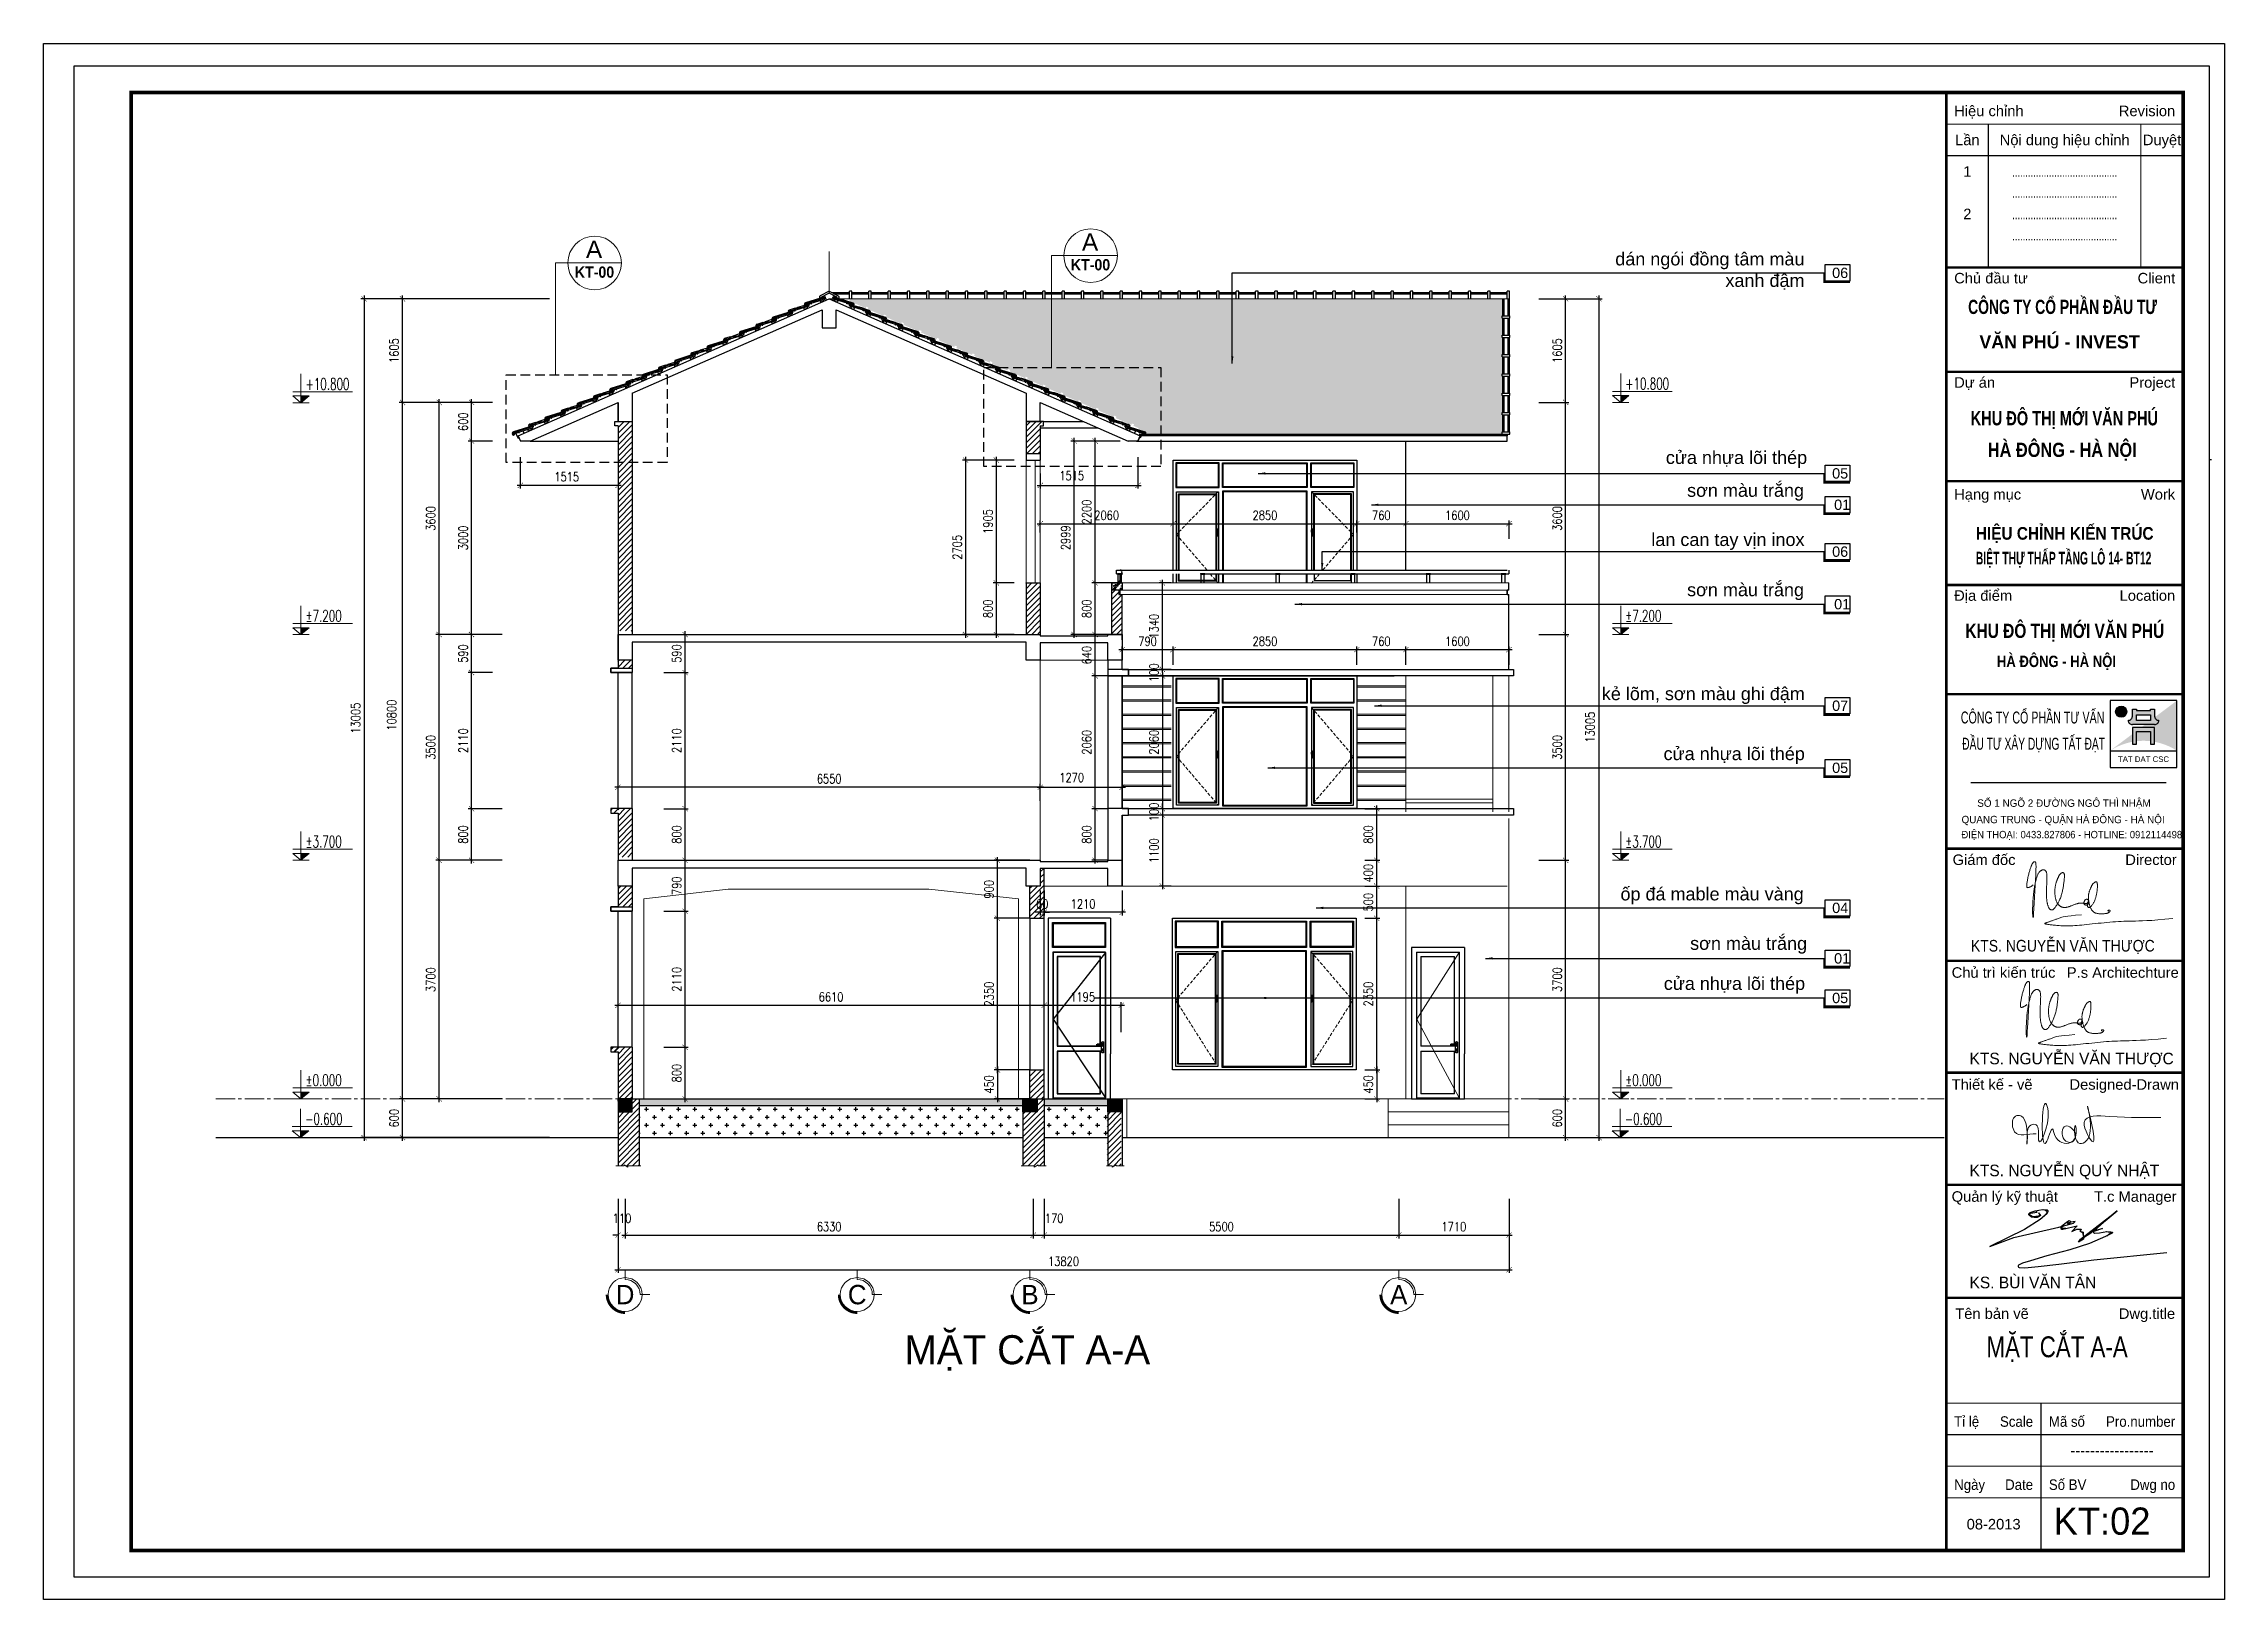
# Model space of a CAD drawing. Header units: millimetres. Extents: x -34806 to 662668, y 63228 to 99452.
# Drawn here: x 403576 to 437402, y 69332 to 93454 of the extents above; entities that cross this region are included whole.
import ezdxf
from ezdxf.enums import TextEntityAlignment as Align

# ---------------------------------------------------------------- set-up
doc = ezdxf.new("R2010")
doc.units = ezdxf.units.MM
doc.header["$LTSCALE"] = 200
doc.header["$MEASUREMENT"] = 0
doc.header["$PDMODE"] = 3
doc.header["$PDSIZE"] = 50
for name, pattern in [('CENTER2', [1.125, 0.75, -0.125, 0.125, -0.125]), ('DASHED2', [0.375, 0.25, -0.125]), ('HIDDEN', [0.375, 0.25, -0.125])]:
    doc.linetypes.add(name, pattern=pattern)
doc.layers.get('0').update_dxf_attribs({"color": 95, "linetype": 'CONTINUOUS'})
doc.layers.get('DEFPOINTS').update_dxf_attribs({"linetype": 'CONTINUOUS'})
for name, color, linetype, lineweight in [('3', 7, 'CONTINUOUS', 30), ('hacth', 251, 'CONTINUOUS', 13), ('hatch', 251, 'CONTINUOUS', 5), ('nep', 4, 'CONTINUOUS', 30), ('thay', 7, 'CONTINUOUS', 18), ('tim', 254, 'CENTER2', 9), ('VU', 8, 'HIDDEN', 13)]:
    doc.layers.add(name, color=color, linetype=linetype, lineweight=lineweight)
for name, color, linetype in [('8', 1, 'CONTINUOUS'), ('A_Walls', 1, 'CONTINUOUS'), ('DIM', 1, 'CONTINUOUS'), ('KHUNGTEN', 7, 'CONTINUOUS'), ('NET-THAY', 4, 'CONTINUOUS'), ('Net_Manh', 155, 'CONTINUOUS'), ('Net_Thay', 7, 'CONTINUOUS'), ('NOITHAT', 32, 'CONTINUOUS'), ('NT', 39, 'CONTINUOUS'), ('TEXT', 7, 'CONTINUOUS'), ('TEXT2', 6, 'CONTINUOUS'), ('TH', 4, 'CONTINUOUS'), ('TPTA-Funiture', 27, 'CONTINUOUS'), ('TPTA-Text', 253, 'CONTINUOUS'), ('TPTA-Virtural', 253, 'CONTINUOUS'), ('TUONG', 2, 'CONTINUOUS'), ('wood', 254, 'CONTINUOUS')]:
    doc.layers.add(name, color=color, linetype=linetype)
doc.styles.add('.VnArial', font='VNARIAL.ttf')
doc.styles.add('Aria H B iso', font='VHARIALB.ttf')
doc.styles.add('Aria H iso', font='VHARIAL.ttf')
doc.styles.add('Arial iso', font='VNARIAL.ttf')
doc.styles.add('Arial N  iso', font='VNARIALN.ttf')
doc.styles.add('CHU HOA Day', font='VHARIAL.ttf')
doc.styles.add('dam', font='VHAVANB.ttf', dxfattribs={"width": 0.9, "height": 450})
doc.styles.add('NHO', font='VNCC-RMS.SHX', dxfattribs={"width": 0.8})
doc.styles.add('RomanS', font='romans.shx', dxfattribs={"width": 0.8})
doc.styles.add('Scale', font='vnsimli.shx', dxfattribs={"width": 0.65, "bigfont": 'bigfont.shx'})
doc.styles.add('STYLE2', font='VHHELS.ttf')
doc.styles.add('TEXT1', font='VHARIAL.ttf', dxfattribs={"width": 0.85, "height": 200})
doc.styles.add('VNCC-COM', font='VHAVAN.ttf', dxfattribs={"width": 0.8})
doc.styles.add('VNCC-SIM', font='VHAVAN.ttf', dxfattribs={"width": 0.85})
doc.dimstyles.new('D1', dxfattribs={"dimtxt": 140, "dimasz": 80, "dimexe": 50, "dimexo": 0, "dimgap": 60, "dimtad": 1, "dimdec": 0, "dimzin": 0, "dimdsep": 46, "dimtxsty": 'RomanS', "dimblk1": 'ARCHTICK', "dimblk2": 'ARCHTICK', "dimsah": 1, "dimcen": 100, "dimdle": 50, "dimclrt": 7, "dimadec": 0, "dimazin": 0, "dimtfac": 0.005, "dimtdec": 0, "dimtix": 1, "dimtofl": 0, "dimtmove": 2, "dimatfit": 3, "dimldrblk": 'ARCHTICK', "dimfxl": 1, "dimtvp": 0.8, "dimtolj": 1, "dimtzin": 0, "dimarcsym": 0})
doc.dimstyles.new('DIM-A3', dxfattribs={"dimscale": 0, "dimtxt": 160, "dimasz": 110, "dimexe": 110, "dimexo": 0, "dimgap": 110, "dimtad": 1, "dimdec": 0, "dimdsep": 46, "dimtxsty": 'RomanS', "dimblk1": 'ARCHTICK', "dimblk2": 'ARCHTICK', "dimsah": 1, "dimcen": 0.09, "dimdle": 110, "dimclrd": 256, "dimclre": 256, "dimclrt": 14, "dimadec": 0, "dimazin": 0, "dimtfac": 1, "dimtdec": 0, "dimtix": 1, "dimtmove": 2, "dimatfit": 3, "dimfxl": 110, "dimtolj": 1, "dimarcsym": 0})
pattern_1 = [(45, (-36355.786, -336066.216), (-44.194174, 44.194174), [])]
pattern_2 = [(45, (-8110.624, -280937.32), (-44.194174, 44.194174), [])]

msp = doc.modelspace()

# ---------------------------------------------------------------- texts
at = {"layer": 'TEXT', "linetype": 'Continuous', "style": 'dam'}
for s, p in [('d', (412595.6, 74057.8)), ('c', (416195.6, 74057.8)), ('b', (418875.6, 74057.8)), ('a', (424595.6, 74057.8))]:
    msp.add_text(s, height=300, dxfattribs=at).set_placement(p, align=Align.MIDDLE)
at = {"layer": 'TEXT', "style": 'dam'}
msp.add_text('mÆt c¾t a-a', height=450, dxfattribs=at).set_placement((418834.9, 72978.1), align=Align.CENTER)
at = {"layer": 'TEXT', "style": 'VNCC-COM', "width": 0.8}
msp.add_text('mÆt c¾t a-a', height=323.387, dxfattribs=at).set_placement((433711.5, 73086.5))
at = {"layer": 'TEXT', "style": 'STYLE2'}
msp.add_text('kt:02', height=421.13, dxfattribs=at).set_placement((434753.4, 70335.2))
at = {"layer": 'TEXT', "char_height": 200, "width": 3262.791, "attachment_point": 3, "style": 'Arial iso'}
for s, insert in [('d¸n ngãi ®ång t©m mµu xanh ®Ëm ', (430889.3, 90215.6)), ('cöa nhùa lâi thÐp ', (430930, 87137.2)), ('s¬n mµu tr¾ng', (430881.7, 86627.7)), ('lan can tay vÞn inox', (430889.3, 85865)), ('s¬n mµu tr¾ng', (430881.7, 85086.6)), ('kÎ lâm, s¬n mµu ghi ®Ëm', (430894.5, 83475.2)), ('cöa nhùa lâi thÐp', (430894.5, 82544.9)), ('èp ®¸ mable mµu vµng', (430876.9, 80369.9)), ('s¬n mµu tr¾ng', (430929, 79603.4)), ('cöa nhùa lâi thÐp', (430898.2, 78982.1))]:
    msp.add_mtext(s, dxfattribs=dict(at, insert=insert))
at = {"layer": 'TEXT', "style": 'CHU HOA Day', "text_generation_flag": 4}
for p in [(412114.7, 90130.4), (419808.3, 90244.4)]:
    msp.add_attdef('A', text='a', height=270, rotation=180, dxfattribs=at).set_placement(p, align=Align.CENTER)
at = {"layer": 'TEXT', "linetype": 'Continuous', "style": 'Aria H B iso', "width": 0.9}
for p in [(412120.9, 89824.4), (419814.4, 89938.4)]:
    msp.add_attdef('KT-00', text='kt-00', height=174.63, dxfattribs=at).set_placement(p, align=Align.CENTER)

# ---------------------------------------------------------------- blocks, each defined once
blk = doc.blocks.new('tr')
at = {"layer": 'thay', "ltscale": 600}
for p, q in [((0, -200), (0, 0)), ((313, -513), (513, -513))]:
    blk.add_line(p, q, dxfattribs=at)
at = {"layer": 'thay', "color": 150, "ltscale": 600, "const_width": 50}
blk.add_lwpolyline([(-375, -513, 0.414214), (0, -888, 0.414214)], format="xyb", dxfattribs=at)
at = {"layer": 'thay', "ltscale": 600}
blk.add_circle((0, -513), 350, dxfattribs=at)
blk.add_arc((0, -513), 313, 0, 90, dxfattribs=at)
blk = doc.blocks.new('_ArchTick')
at = {"layer": 'DIM', "color": 150}
blk.add_lwpolyline([(0.5, 0.5, 0.133, 0, 0), (0, 0, 0, 0.133, 0), (-0.5, -0.5, 0.133, 0.133, 0)], format="xyseb", dxfattribs=at)
blk = doc.blocks.new('*D187')
at = {"layer": 'DEFPOINTS', "color": 0}
for p in [(412486, 75542), (426306, 75542), (426306, 74443)]:
    blk.add_point(p, dxfattribs=at)
at = {"layer": 'DIM', "color": 0, "lineweight": -2}
for p, q in [((412486, 75542), (412486, 74393)), ((426306, 75542), (426306, 74393)), ((412436, 74443), (426356, 74443))]:
    blk.add_line(p, q, dxfattribs=at)
at = {"layer": 'DIM', "color": 0, "lineweight": -2, "xscale": 80, "yscale": 80, "zscale": 80, "rotation": 180}
blk.add_blockref('_ArchTick', (412486, 74443), dxfattribs=at)
at = {"layer": 'DIM', "color": 0, "lineweight": -2, "xscale": 80, "yscale": 80, "zscale": 80}
blk.add_blockref('_ArchTick', (426306, 74443), dxfattribs=at)
at = {"layer": 'DIM', "color": 7, "insert": (419396, 74573), "char_height": 140, "attachment_point": 5, "style": 'RomanS'}
blk.add_mtext('\\A1;13820', dxfattribs=at)
blk = doc.blocks.new('*D188')
at = {"layer": 'DEFPOINTS', "color": 0}
for p in [(412486, 75542), (412596, 75542), (412596, 74980)]:
    blk.add_point(p, dxfattribs=at)
at = {"layer": 'DIM', "color": 0, "lineweight": -2}
for p, q in [((412486, 75542), (412486, 74930)), ((412596, 75542), (412596, 74930)), ((412486, 74980), (412406, 74980)), ((412596, 74980), (412676, 74980))]:
    blk.add_line(p, q, dxfattribs=at)
at = {"layer": 'DIM', "color": 0, "lineweight": -2, "xscale": 80, "yscale": 80, "zscale": 80}
blk.add_blockref('_ArchTick', (412486, 74980), dxfattribs=at)
at = {"layer": 'DIM', "color": 0, "lineweight": -2, "xscale": 80, "yscale": 80, "zscale": 80, "rotation": 180}
blk.add_blockref('_ArchTick', (412596, 74980), dxfattribs=at)
at = {"layer": 'DIM', "color": 7, "insert": (412548, 75242), "char_height": 140, "attachment_point": 5, "style": 'RomanS'}
blk.add_mtext('\\A1;110', dxfattribs=at)
blk = doc.blocks.new('*D189')
at = {"layer": 'DEFPOINTS', "color": 0}
for p in [(419096, 75542), (424596, 75542), (424596, 74980)]:
    blk.add_point(p, dxfattribs=at)
at = {"layer": 'DIM', "color": 0, "lineweight": -2}
for p, q in [((419096, 75542), (419096, 74930)), ((424596, 75542), (424596, 74930)), ((419046, 74980), (424646, 74980))]:
    blk.add_line(p, q, dxfattribs=at)
at = {"layer": 'DIM', "color": 0, "lineweight": -2, "xscale": 80, "yscale": 80, "zscale": 80, "rotation": 180}
blk.add_blockref('_ArchTick', (419096, 74980), dxfattribs=at)
at = {"layer": 'DIM', "color": 0, "lineweight": -2, "xscale": 80, "yscale": 80, "zscale": 80}
blk.add_blockref('_ArchTick', (424596, 74980), dxfattribs=at)
at = {"layer": 'DIM', "color": 7, "insert": (421846, 75110), "char_height": 140, "attachment_point": 5, "style": 'RomanS'}
blk.add_mtext('\\A1;5500', dxfattribs=at)
blk = doc.blocks.new('*D190')
at = {"layer": 'DEFPOINTS', "color": 0}
for p in [(424596, 75542), (426306, 75542), (426306, 74980)]:
    blk.add_point(p, dxfattribs=at)
at = {"layer": 'DIM', "color": 0, "lineweight": -2}
for p, q in [((424596, 75542), (424596, 74930)), ((426306, 75542), (426306, 74930)), ((424546, 74980), (426356, 74980))]:
    blk.add_line(p, q, dxfattribs=at)
at = {"layer": 'DIM', "color": 0, "lineweight": -2, "xscale": 80, "yscale": 80, "zscale": 80, "rotation": 180}
blk.add_blockref('_ArchTick', (424596, 74980), dxfattribs=at)
at = {"layer": 'DIM', "color": 0, "lineweight": -2, "xscale": 80, "yscale": 80, "zscale": 80}
blk.add_blockref('_ArchTick', (426306, 74980), dxfattribs=at)
at = {"layer": 'DIM', "color": 7, "insert": (425451, 75110), "char_height": 140, "attachment_point": 5, "style": 'RomanS'}
blk.add_mtext('\\A1;1710', dxfattribs=at)
blk = doc.blocks.new('*D191')
at = {"layer": 'DEFPOINTS', "color": 0}
for p in [(412596, 75542), (418926, 75542), (418926, 74980)]:
    blk.add_point(p, dxfattribs=at)
at = {"layer": 'DIM', "color": 0, "lineweight": -2}
for p, q in [((412596, 75542), (412596, 74930)), ((418926, 75542), (418926, 74930)), ((412546, 74980), (418976, 74980))]:
    blk.add_line(p, q, dxfattribs=at)
at = {"layer": 'DIM', "color": 0, "lineweight": -2, "xscale": 80, "yscale": 80, "zscale": 80, "rotation": 180}
blk.add_blockref('_ArchTick', (412596, 74980), dxfattribs=at)
at = {"layer": 'DIM', "color": 0, "lineweight": -2, "xscale": 80, "yscale": 80, "zscale": 80}
blk.add_blockref('_ArchTick', (418926, 74980), dxfattribs=at)
at = {"layer": 'DIM', "color": 7, "insert": (415761, 75110), "char_height": 140, "attachment_point": 5, "style": 'RomanS'}
blk.add_mtext('\\A1;6330', dxfattribs=at)
blk = doc.blocks.new('*D192')
at = {"layer": 'DEFPOINTS', "color": 0}
for p in [(419886, 85092), (420306, 85092), (420306, 84292)]:
    blk.add_point(p, dxfattribs=at)
at = {"layer": 'DIM', "color": 0, "lineweight": -2}
for p, q in [((420306, 85092), (419836, 85092)), ((419886, 84242), (419886, 85142)), ((420306, 84292), (419836, 84292))]:
    blk.add_line(p, q, dxfattribs=at)
at = {"layer": 'DIM', "color": 0, "lineweight": -2, "xscale": 80, "yscale": 80, "zscale": 80}
for p, rotation in [((419886, 85092), 90), ((419886, 84292), 270)]:
    blk.add_blockref('_ArchTick', p, dxfattribs=dict(at, rotation=rotation))
at = {"layer": 'DIM', "color": 7, "insert": (419756, 84692), "char_height": 140, "attachment_point": 5, "rotation": 90, "style": 'RomanS'}
blk.add_mtext('\\A1;800', dxfattribs=at)
blk = doc.blocks.new('*D193')
at = {"layer": 'DEFPOINTS', "color": 0}
for p in [(419886, 87292), (420273, 87292), (420086, 85092)]:
    blk.add_point(p, dxfattribs=at)
at = {"layer": 'DIM', "color": 0, "lineweight": -2}
for p, q in [((420273, 87292), (419836, 87292)), ((419886, 85042), (419886, 87342)), ((420086, 85092), (419836, 85092))]:
    blk.add_line(p, q, dxfattribs=at)
at = {"layer": 'DIM', "color": 0, "lineweight": -2, "xscale": 80, "yscale": 80, "zscale": 80}
for p, rotation in [((419886, 87292), 90), ((419886, 85092), 270)]:
    blk.add_blockref('_ArchTick', p, dxfattribs=dict(at, rotation=rotation))
at = {"layer": 'DIM', "color": 7, "insert": (419756, 86192), "char_height": 140, "attachment_point": 5, "rotation": 90, "style": 'RomanS'}
blk.add_mtext('\\A1;2200', dxfattribs=at)
blk = doc.blocks.new('*D194')
at = {"layer": 'DEFPOINTS', "color": 0}
for p in [(419560, 87292), (420273, 87292), (420196, 84292)]:
    blk.add_point(p, dxfattribs=at)
at = {"layer": 'DIM', "color": 0, "lineweight": -2}
for p, q in [((420273, 87292), (419510, 87292)), ((419560, 84242), (419560, 87342)), ((420196, 84292), (419510, 84292))]:
    blk.add_line(p, q, dxfattribs=at)
at = {"layer": 'DIM', "color": 0, "lineweight": -2, "xscale": 80, "yscale": 80, "zscale": 80}
for p, rotation in [((419560, 87292), 90), ((419560, 84292), 270)]:
    blk.add_blockref('_ArchTick', p, dxfattribs=dict(at, rotation=rotation))
at = {"layer": 'DIM', "color": 7, "insert": (419430, 85792), "char_height": 140, "attachment_point": 5, "rotation": 90, "style": 'RomanS'}
blk.add_mtext('\\A1;2999', dxfattribs=at)
blk = doc.blocks.new('*D195')
at = {"layer": 'DEFPOINTS', "color": 0}
for p in [(418926, 75542), (419096, 75542), (419096, 74980)]:
    blk.add_point(p, dxfattribs=at)
at = {"layer": 'DIM', "color": 0, "lineweight": -2}
for p, q in [((418926, 75542), (418926, 74930)), ((419096, 75542), (419096, 74930)), ((418876, 74980), (419146, 74980))]:
    blk.add_line(p, q, dxfattribs=at)
at = {"layer": 'DIM', "color": 0, "lineweight": -2, "xscale": 80, "yscale": 80, "zscale": 80, "rotation": 180}
blk.add_blockref('_ArchTick', (418926, 74980), dxfattribs=at)
at = {"layer": 'DIM', "color": 0, "lineweight": -2, "xscale": 80, "yscale": 80, "zscale": 80}
blk.add_blockref('_ArchTick', (419096, 74980), dxfattribs=at)
at = {"layer": 'DIM', "color": 7, "insert": (419251, 75242), "char_height": 140, "attachment_point": 5, "style": 'RomanS'}
blk.add_mtext('\\A1;170', dxfattribs=at)
blk = doc.blocks.new('*D196')
at = {"layer": 'DEFPOINTS', "color": 0}
for p in [(419886, 81592), (420086, 81592), (420086, 80792)]:
    blk.add_point(p, dxfattribs=at)
at = {"layer": 'DIM', "color": 0, "lineweight": -2}
for p, q in [((420086, 81592), (419836, 81592)), ((419886, 80742), (419886, 81642)), ((420086, 80792), (419836, 80792))]:
    blk.add_line(p, q, dxfattribs=at)
at = {"layer": 'DIM', "color": 0, "lineweight": -2, "xscale": 80, "yscale": 80, "zscale": 80}
for p, rotation in [((419886, 81592), 90), ((419886, 80792), 270)]:
    blk.add_blockref('_ArchTick', p, dxfattribs=dict(at, rotation=rotation))
at = {"layer": 'DIM', "color": 7, "insert": (419756, 81192), "char_height": 140, "attachment_point": 5, "rotation": 90, "style": 'RomanS'}
blk.add_mtext('\\A1;800', dxfattribs=at)
blk = doc.blocks.new('*D197')
at = {"layer": 'DEFPOINTS', "color": 0}
for p in [(419886, 83652), (420086, 83652), (420086, 81592)]:
    blk.add_point(p, dxfattribs=at)
at = {"layer": 'DIM', "color": 0, "lineweight": -2}
for p, q in [((420086, 83652), (419836, 83652)), ((419886, 81542), (419886, 83702)), ((420086, 81592), (419836, 81592))]:
    blk.add_line(p, q, dxfattribs=at)
at = {"layer": 'DIM', "color": 0, "lineweight": -2, "xscale": 80, "yscale": 80, "zscale": 80}
for p, rotation in [((419886, 83652), 90), ((419886, 81592), 270)]:
    blk.add_blockref('_ArchTick', p, dxfattribs=dict(at, rotation=rotation))
at = {"layer": 'DIM', "color": 7, "insert": (419756, 82622), "char_height": 140, "attachment_point": 5, "rotation": 90, "style": 'RomanS'}
blk.add_mtext('\\A1;2060', dxfattribs=at)
blk = doc.blocks.new('*D576')
at = {"layer": 'DEFPOINTS', "color": 0}
for p in [(419096, 78544), (412486, 78275), (419096, 78275)]:
    blk.add_point(p, dxfattribs=at)
at = {"layer": 'DIM', "color": 0, "lineweight": -2}
for p, q in [((412436, 78544), (419146, 78544)), ((412486, 78275), (412486, 78594)), ((419096, 78275), (419096, 78594))]:
    blk.add_line(p, q, dxfattribs=at)
at = {"layer": 'DIM', "color": 0, "lineweight": -2, "xscale": 80, "yscale": 80, "zscale": 80, "rotation": 180}
blk.add_blockref('_ArchTick', (412486, 78544), dxfattribs=at)
at = {"layer": 'DIM', "color": 0, "lineweight": -2, "xscale": 80, "yscale": 80, "zscale": 80}
blk.add_blockref('_ArchTick', (419096, 78544), dxfattribs=at)
at = {"layer": 'DIM', "color": 7, "insert": (415791, 78674), "char_height": 140, "attachment_point": 5, "style": 'RomanS'}
blk.add_mtext('\\A1;6610', dxfattribs=at)
blk = doc.blocks.new('*D577')
at = {"layer": 'DEFPOINTS', "color": 0}
for p in [(420291, 78544), (419096, 78275), (420291, 78127)]:
    blk.add_point(p, dxfattribs=at)
at = {"layer": 'DIM', "color": 0, "lineweight": -2}
for p, q in [((419046, 78544), (420341, 78544)), ((419096, 78275), (419096, 78594)), ((420291, 78127), (420291, 78594))]:
    blk.add_line(p, q, dxfattribs=at)
at = {"layer": 'DIM', "color": 0, "lineweight": -2, "xscale": 80, "yscale": 80, "zscale": 80, "rotation": 180}
blk.add_blockref('_ArchTick', (419096, 78544), dxfattribs=at)
at = {"layer": 'DIM', "color": 0, "lineweight": -2, "xscale": 80, "yscale": 80, "zscale": 80}
blk.add_blockref('_ArchTick', (420291, 78544), dxfattribs=at)
at = {"layer": 'DIM', "color": 7, "insert": (419693, 78674), "char_height": 140, "attachment_point": 5, "style": 'RomanS'}
blk.add_mtext('\\A1;1195', dxfattribs=at)
blk = doc.blocks.new('*D587')
at = {"layer": 'DEFPOINTS', "color": 0}
for p in [(420306, 81925), (419036, 81715), (420306, 81665)]:
    blk.add_point(p, dxfattribs=at)
at = {"layer": 'DIM', "color": 0, "lineweight": -2}
for p, q in [((418986, 81925), (420356, 81925)), ((419036, 81715), (419036, 81975)), ((420306, 81665), (420306, 81975))]:
    blk.add_line(p, q, dxfattribs=at)
at = {"layer": 'DIM', "color": 0, "lineweight": -2, "xscale": 80, "yscale": 80, "zscale": 80, "rotation": 180}
blk.add_blockref('_ArchTick', (419036, 81925), dxfattribs=at)
at = {"layer": 'DIM', "color": 0, "lineweight": -2, "xscale": 80, "yscale": 80, "zscale": 80}
blk.add_blockref('_ArchTick', (420306, 81925), dxfattribs=at)
at = {"layer": 'DIM', "color": 7, "insert": (419522, 82075), "char_height": 140, "attachment_point": 5, "style": 'RomanS'}
blk.add_mtext('\\A1;1270', dxfattribs=at)
blk = doc.blocks.new('*D588')
at = {"layer": 'DEFPOINTS', "color": 0}
for p in [(412486, 81925), (412486, 81715), (419036, 81715)]:
    blk.add_point(p, dxfattribs=at)
at = {"layer": 'DIM', "color": 0, "lineweight": -2}
for p, q in [((419086, 81925), (412436, 81925)), ((412486, 81715), (412486, 81975)), ((419036, 81715), (419036, 81975))]:
    blk.add_line(p, q, dxfattribs=at)
at = {"layer": 'DIM', "color": 0, "lineweight": -2, "xscale": 80, "yscale": 80, "zscale": 80, "rotation": 180}
blk.add_blockref('_ArchTick', (412486, 81925), dxfattribs=at)
at = {"layer": 'DIM', "color": 0, "lineweight": -2, "xscale": 80, "yscale": 80, "zscale": 80}
blk.add_blockref('_ArchTick', (419036, 81925), dxfattribs=at)
at = {"layer": 'DIM', "color": 7, "insert": (415761, 82055), "char_height": 140, "attachment_point": 5, "style": 'RomanS'}
blk.add_mtext('\\A1;6550', dxfattribs=at)
blk = doc.blocks.new('*D589')
at = {"layer": 'DEFPOINTS', "color": 0}
for p in [(409143, 87892), (410538, 87892), (410649, 77092)]:
    blk.add_point(p, dxfattribs=at)
at = {"layer": 'DIM', "color": 0, "lineweight": -2}
for p, q in [((410538, 87892), (409093, 87892)), ((409143, 77042), (409143, 87942)), ((410649, 77092), (409093, 77092))]:
    blk.add_line(p, q, dxfattribs=at)
at = {"layer": 'DIM', "color": 0, "lineweight": -2, "xscale": 80, "yscale": 80, "zscale": 80}
for p, rotation in [((409143, 87892), 90), ((409143, 77092), 270)]:
    blk.add_blockref('_ArchTick', p, dxfattribs=dict(at, rotation=rotation))
at = {"layer": 'DIM', "color": 7, "insert": (408975, 83042), "char_height": 140, "attachment_point": 5, "rotation": 90, "style": 'RomanS'}
blk.add_mtext('\\A1;10800', dxfattribs=at)
blk = doc.blocks.new('*D590')
at = {"layer": 'DEFPOINTS', "color": 0}
for p in [(409143, 77092), (410538, 77092), (410538, 76492)]:
    blk.add_point(p, dxfattribs=at)
at = {"layer": 'DIM', "color": 0, "lineweight": -2}
for p, q in [((409143, 76442), (409143, 77142)), ((410538, 77092), (409093, 77092)), ((410538, 76492), (409093, 76492))]:
    blk.add_line(p, q, dxfattribs=at)
at = {"layer": 'DIM', "color": 0, "lineweight": -2, "xscale": 80, "yscale": 80, "zscale": 80}
for p, rotation in [((409143, 77092), 90), ((409143, 76492), 270)]:
    blk.add_blockref('_ArchTick', p, dxfattribs=dict(at, rotation=rotation))
at = {"layer": 'DIM', "color": 7, "insert": (409013, 76792), "char_height": 140, "attachment_point": 5, "rotation": 90, "style": 'RomanS'}
blk.add_mtext('\\A1;600', dxfattribs=at)
blk = doc.blocks.new('*D591')
at = {"layer": 'DEFPOINTS', "color": 0}
for p in [(409712, 80792), (410690, 80792), (410690, 77092)]:
    blk.add_point(p, dxfattribs=at)
at = {"layer": 'DIM', "color": 0, "lineweight": -2}
for p, q in [((410690, 80792), (409662, 80792)), ((409712, 77042), (409712, 80842)), ((410690, 77092), (409662, 77092))]:
    blk.add_line(p, q, dxfattribs=at)
at = {"layer": 'DIM', "color": 0, "lineweight": -2, "xscale": 80, "yscale": 80, "zscale": 80}
for p, rotation in [((409712, 80792), 90), ((409712, 77092), 270)]:
    blk.add_blockref('_ArchTick', p, dxfattribs=dict(at, rotation=rotation))
at = {"layer": 'DIM', "color": 7, "insert": (409582, 78942), "char_height": 140, "attachment_point": 5, "rotation": 90, "style": 'RomanS'}
blk.add_mtext('\\A1;3700', dxfattribs=at)
blk = doc.blocks.new('*D592')
at = {"layer": 'DEFPOINTS', "color": 0}
for p in [(409712, 84292), (410690, 84292), (410690, 80792)]:
    blk.add_point(p, dxfattribs=at)
at = {"layer": 'DIM', "color": 0, "lineweight": -2}
for p, q in [((410690, 84292), (409662, 84292)), ((409712, 80742), (409712, 84342)), ((410690, 80792), (409662, 80792))]:
    blk.add_line(p, q, dxfattribs=at)
at = {"layer": 'DIM', "color": 0, "lineweight": -2, "xscale": 80, "yscale": 80, "zscale": 80}
for p, rotation in [((409712, 84292), 90), ((409712, 80792), 270)]:
    blk.add_blockref('_ArchTick', p, dxfattribs=dict(at, rotation=rotation))
at = {"layer": 'DIM', "color": 7, "insert": (409582, 82542), "char_height": 140, "attachment_point": 5, "rotation": 90, "style": 'RomanS'}
blk.add_mtext('\\A1;3500', dxfattribs=at)
blk = doc.blocks.new('*D593')
at = {"layer": 'DEFPOINTS', "color": 0}
for p in [(409712, 87892), (410538, 87892), (410690, 84292)]:
    blk.add_point(p, dxfattribs=at)
at = {"layer": 'DIM', "color": 0, "lineweight": -2}
for p, q in [((410538, 87892), (409662, 87892)), ((409712, 84242), (409712, 87942)), ((410690, 84292), (409662, 84292))]:
    blk.add_line(p, q, dxfattribs=at)
at = {"layer": 'DIM', "color": 0, "lineweight": -2, "xscale": 80, "yscale": 80, "zscale": 80}
for p, rotation in [((409712, 87892), 90), ((409712, 84292), 270)]:
    blk.add_blockref('_ArchTick', p, dxfattribs=dict(at, rotation=rotation))
at = {"layer": 'DIM', "color": 7, "insert": (409582, 86092), "char_height": 140, "attachment_point": 5, "rotation": 90, "style": 'RomanS'}
blk.add_mtext('\\A1;3600', dxfattribs=at)
blk = doc.blocks.new('*D594')
at = {"layer": 'DEFPOINTS', "color": 0}
for p in [(409143, 89497), (411425, 89497), (410538, 87892)]:
    blk.add_point(p, dxfattribs=at)
at = {"layer": 'DIM', "color": 0, "lineweight": -2}
for p, q in [((411425, 89497), (409093, 89497)), ((409143, 87842), (409143, 89547)), ((410538, 87892), (409093, 87892))]:
    blk.add_line(p, q, dxfattribs=at)
at = {"layer": 'DIM', "color": 0, "lineweight": -2, "xscale": 80, "yscale": 80, "zscale": 80}
for p, rotation in [((409143, 89497), 90), ((409143, 87892), 270)]:
    blk.add_blockref('_ArchTick', p, dxfattribs=dict(at, rotation=rotation))
at = {"layer": 'DIM', "color": 7, "insert": (409013, 88695), "char_height": 140, "attachment_point": 5, "rotation": 90, "style": 'RomanS'}
blk.add_mtext('\\A1;1605', dxfattribs=at)
blk = doc.blocks.new('*D595')
at = {"layer": 'DEFPOINTS', "color": 0}
for p in [(410214, 81592), (410690, 81592), (410690, 80792)]:
    blk.add_point(p, dxfattribs=at)
at = {"layer": 'DIM', "color": 0, "lineweight": -2}
for p, q in [((410690, 81592), (410164, 81592)), ((410214, 80742), (410214, 81642)), ((410690, 80792), (410164, 80792))]:
    blk.add_line(p, q, dxfattribs=at)
at = {"layer": 'DIM', "color": 0, "lineweight": -2, "xscale": 80, "yscale": 80, "zscale": 80}
for p, rotation in [((410214, 81592), 90), ((410214, 80792), 270)]:
    blk.add_blockref('_ArchTick', p, dxfattribs=dict(at, rotation=rotation))
at = {"layer": 'DIM', "color": 7, "insert": (410084, 81192), "char_height": 140, "attachment_point": 5, "rotation": 90, "style": 'RomanS'}
blk.add_mtext('\\A1;800', dxfattribs=at)
blk = doc.blocks.new('*D596')
at = {"layer": 'DEFPOINTS', "color": 0}
for p in [(410214, 83702), (410538, 83702), (410538, 81592)]:
    blk.add_point(p, dxfattribs=at)
at = {"layer": 'DIM', "color": 0, "lineweight": -2}
for p, q in [((410538, 83702), (410164, 83702)), ((410214, 81542), (410214, 83752)), ((410538, 81592), (410164, 81592))]:
    blk.add_line(p, q, dxfattribs=at)
at = {"layer": 'DIM', "color": 0, "lineweight": -2, "xscale": 80, "yscale": 80, "zscale": 80}
for p, rotation in [((410214, 83702), 90), ((410214, 81592), 270)]:
    blk.add_blockref('_ArchTick', p, dxfattribs=dict(at, rotation=rotation))
at = {"layer": 'DIM', "color": 7, "insert": (410084, 82647), "char_height": 140, "attachment_point": 5, "rotation": 90, "style": 'RomanS'}
blk.add_mtext('\\A1;2110', dxfattribs=at)
blk = doc.blocks.new('*D597')
at = {"layer": 'DEFPOINTS', "color": 0}
for p in [(410214, 84292), (410538, 84292), (410538, 83702)]:
    blk.add_point(p, dxfattribs=at)
at = {"layer": 'DIM', "color": 0, "lineweight": -2}
for p, q in [((410538, 84292), (410164, 84292)), ((410214, 83652), (410214, 84342)), ((410538, 83702), (410164, 83702))]:
    blk.add_line(p, q, dxfattribs=at)
at = {"layer": 'DIM', "color": 0, "lineweight": -2, "xscale": 80, "yscale": 80, "zscale": 80}
for p, rotation in [((410214, 84292), 90), ((410214, 83702), 270)]:
    blk.add_blockref('_ArchTick', p, dxfattribs=dict(at, rotation=rotation))
at = {"layer": 'DIM', "color": 7, "insert": (410084, 83997), "char_height": 140, "attachment_point": 5, "rotation": 90, "style": 'RomanS'}
blk.add_mtext('\\A1;590', dxfattribs=at)
blk = doc.blocks.new('*D598')
at = {"layer": 'DEFPOINTS', "color": 0}
for p in [(410214, 87292), (410538, 87292), (410690, 84291)]:
    blk.add_point(p, dxfattribs=at)
at = {"layer": 'DIM', "color": 0, "lineweight": -2}
for p, q in [((410538, 87292), (410164, 87292)), ((410214, 84241), (410214, 87342)), ((410690, 84291), (410164, 84291))]:
    blk.add_line(p, q, dxfattribs=at)
at = {"layer": 'DIM', "color": 0, "lineweight": -2, "xscale": 80, "yscale": 80, "zscale": 80}
for p, rotation in [((410214, 87292), 90), ((410214, 84291), 270)]:
    blk.add_blockref('_ArchTick', p, dxfattribs=dict(at, rotation=rotation))
at = {"layer": 'DIM', "color": 7, "insert": (410084, 85791), "char_height": 140, "attachment_point": 5, "rotation": 90, "style": 'RomanS'}
blk.add_mtext('\\A1;3000', dxfattribs=at)
blk = doc.blocks.new('cao do')
at = {"layer": 'thay'}
for p, q in [((0, 445), (0, 0)), ((798, 170), (-128, 170)), ((0, 0), (-128, 106)), ((128, 106), (-128, 106)), ((0, 0), (128, 106))]:
    blk.add_line(p, q, dxfattribs=at)
at = {"layer": 'thay', "ltscale": 600}
blk.add_line((128, 0), (-128, 0), dxfattribs=at)
at = {"layer": 'thay', "color": 150, "ltscale": 600}
blk.add_solid([(0, 0), (0, 106), (128, 106)], dxfattribs=at)
at = {"layer": 'TEXT', "style": 'Arial N  iso'}
blk.add_attdef('%%P0.000', text='', height=200, dxfattribs=at).set_placement((70, 290), align=Align.MIDDLE_LEFT)
blk = doc.blocks.new('*D599')
at = {"layer": 'DEFPOINTS', "color": 0}
for p in [(410214, 87892), (410538, 87892), (410538, 87292)]:
    blk.add_point(p, dxfattribs=at)
at = {"layer": 'DIM', "color": 0, "lineweight": -2}
for p, q in [((410538, 87892), (410164, 87892)), ((410214, 87242), (410214, 87942)), ((410538, 87292), (410164, 87292))]:
    blk.add_line(p, q, dxfattribs=at)
at = {"layer": 'DIM', "color": 0, "lineweight": -2, "xscale": 80, "yscale": 80, "zscale": 80}
for p, rotation in [((410214, 87892), 90), ((410214, 87292), 270)]:
    blk.add_blockref('_ArchTick', p, dxfattribs=dict(at, rotation=rotation))
at = {"layer": 'DIM', "color": 7, "insert": (410084, 87592), "char_height": 140, "attachment_point": 5, "rotation": 90, "style": 'RomanS'}
blk.add_mtext('\\A1;600', dxfattribs=at)
blk = doc.blocks.new('*D600')
at = {"layer": 'DEFPOINTS', "color": 0}
for p in [(418628, 86997), (417877, 84292), (418628, 84292)]:
    blk.add_point(p, dxfattribs=at)
at = {"layer": 'DIM', "color": 0, "lineweight": -2}
for p, q in [((418628, 86997), (417827, 86997)), ((417877, 87047), (417877, 84242)), ((418628, 84292), (417827, 84292))]:
    blk.add_line(p, q, dxfattribs=at)
at = {"layer": 'DIM', "color": 0, "lineweight": -2, "xscale": 80, "yscale": 80, "zscale": 80}
for p, rotation in [((417877, 86997), 90), ((417877, 84292), 270)]:
    blk.add_blockref('_ArchTick', p, dxfattribs=dict(at, rotation=rotation))
at = {"layer": 'DIM', "color": 7, "insert": (417747, 85645), "char_height": 140, "attachment_point": 5, "rotation": 90, "style": 'RomanS'}
blk.add_mtext('\\A1;2705', dxfattribs=at)
blk = doc.blocks.new('*D601')
at = {"layer": 'DEFPOINTS', "color": 0}
for p in [(418354, 85092), (418628, 85092), (418628, 84292)]:
    blk.add_point(p, dxfattribs=at)
at = {"layer": 'DIM', "color": 0, "lineweight": -2}
for p, q in [((418628, 85092), (418304, 85092)), ((418354, 84242), (418354, 85142)), ((418628, 84292), (418304, 84292))]:
    blk.add_line(p, q, dxfattribs=at)
at = {"layer": 'DIM', "color": 0, "lineweight": -2, "xscale": 80, "yscale": 80, "zscale": 80}
for p, rotation in [((418354, 85092), 90), ((418354, 84292), 270)]:
    blk.add_blockref('_ArchTick', p, dxfattribs=dict(at, rotation=rotation))
at = {"layer": 'DIM', "color": 7, "insert": (418224, 84692), "char_height": 140, "attachment_point": 5, "rotation": 90, "style": 'RomanS'}
blk.add_mtext('\\A1;800', dxfattribs=at)
blk = doc.blocks.new('*D602')
at = {"layer": 'DEFPOINTS', "color": 0}
for p in [(418354, 86997), (418628, 86997), (418628, 85092)]:
    blk.add_point(p, dxfattribs=at)
at = {"layer": 'DIM', "color": 0, "lineweight": -2}
for p, q in [((418628, 86997), (418304, 86997)), ((418354, 85042), (418354, 87047)), ((418628, 85092), (418304, 85092))]:
    blk.add_line(p, q, dxfattribs=at)
at = {"layer": 'DIM', "color": 0, "lineweight": -2, "xscale": 80, "yscale": 80, "zscale": 80}
for p, rotation in [((418354, 86997), 90), ((418354, 85092), 270)]:
    blk.add_blockref('_ArchTick', p, dxfattribs=dict(at, rotation=rotation))
at = {"layer": 'DIM', "color": 7, "insert": (418224, 86045), "char_height": 140, "attachment_point": 5, "rotation": 90, "style": 'RomanS'}
blk.add_mtext('\\A1;1905', dxfattribs=at)
blk = doc.blocks.new('*D603')
at = {"layer": 'DEFPOINTS', "color": 0}
for p in [(413194, 81592), (413526, 81592), (413194, 80792)]:
    blk.add_point(p, dxfattribs=at)
at = {"layer": 'DIM', "color": 0, "lineweight": -2}
for p, q in [((413194, 81592), (413576, 81592)), ((413526, 80742), (413526, 81642)), ((413194, 80792), (413576, 80792))]:
    blk.add_line(p, q, dxfattribs=at)
at = {"layer": 'DIM', "color": 0, "lineweight": -2, "xscale": 80, "yscale": 80, "zscale": 80}
for p, rotation in [((413526, 81592), 90), ((413526, 80792), 270)]:
    blk.add_blockref('_ArchTick', p, dxfattribs=dict(at, rotation=rotation))
at = {"layer": 'DIM', "color": 7, "insert": (413396, 81192), "char_height": 140, "attachment_point": 5, "rotation": 90, "style": 'RomanS'}
blk.add_mtext('\\A1;800', dxfattribs=at)
blk = doc.blocks.new('*D604')
at = {"layer": 'DEFPOINTS', "color": 0}
for p in [(413194, 83702), (413526, 83702), (413194, 81592)]:
    blk.add_point(p, dxfattribs=at)
at = {"layer": 'DIM', "color": 0, "lineweight": -2}
for p, q in [((413194, 83702), (413576, 83702)), ((413526, 81542), (413526, 83752)), ((413194, 81592), (413576, 81592))]:
    blk.add_line(p, q, dxfattribs=at)
at = {"layer": 'DIM', "color": 0, "lineweight": -2, "xscale": 80, "yscale": 80, "zscale": 80}
for p, rotation in [((413526, 83702), 90), ((413526, 81592), 270)]:
    blk.add_blockref('_ArchTick', p, dxfattribs=dict(at, rotation=rotation))
at = {"layer": 'DIM', "color": 7, "insert": (413396, 82647), "char_height": 140, "attachment_point": 5, "rotation": 90, "style": 'RomanS'}
blk.add_mtext('\\A1;2110', dxfattribs=at)
blk = doc.blocks.new('*D605')
at = {"layer": 'DEFPOINTS', "color": 0}
for p in [(413180, 84292), (413526, 84292), (413194, 83702)]:
    blk.add_point(p, dxfattribs=at)
at = {"layer": 'DIM', "color": 0, "lineweight": -2}
for p, q in [((413180, 84292), (413576, 84292)), ((413526, 83652), (413526, 84342)), ((413194, 83702), (413576, 83702))]:
    blk.add_line(p, q, dxfattribs=at)
at = {"layer": 'DIM', "color": 0, "lineweight": -2, "xscale": 80, "yscale": 80, "zscale": 80}
for p, rotation in [((413526, 84292), 90), ((413526, 83702), 270)]:
    blk.add_blockref('_ArchTick', p, dxfattribs=dict(at, rotation=rotation))
at = {"layer": 'DIM', "color": 7, "insert": (413396, 83997), "char_height": 140, "attachment_point": 5, "rotation": 90, "style": 'RomanS'}
blk.add_mtext('\\A1;590', dxfattribs=at)
blk = doc.blocks.new('*D606')
at = {"layer": 'DEFPOINTS', "color": 0}
for p in [(419886, 84292), (420086, 84292), (420086, 83652)]:
    blk.add_point(p, dxfattribs=at)
at = {"layer": 'DIM', "color": 0, "lineweight": -2}
for p, q in [((420086, 84292), (419836, 84292)), ((419886, 83602), (419886, 84342)), ((420086, 83652), (419836, 83652))]:
    blk.add_line(p, q, dxfattribs=at)
at = {"layer": 'DIM', "color": 0, "lineweight": -2, "xscale": 80, "yscale": 80, "zscale": 80}
for p, rotation in [((419886, 84292), 90), ((419886, 83652), 270)]:
    blk.add_blockref('_ArchTick', p, dxfattribs=dict(at, rotation=rotation))
at = {"layer": 'DIM', "color": 7, "insert": (419756, 83972), "char_height": 140, "attachment_point": 5, "rotation": 90, "style": 'RomanS'}
blk.add_mtext('\\A1;640', dxfattribs=at)
blk = doc.blocks.new('*D607')
at = {"layer": 'DEFPOINTS', "color": 0}
for p in [(418371, 79892), (418876, 79892), (418876, 77542)]:
    blk.add_point(p, dxfattribs=at)
at = {"layer": 'DIM', "color": 0, "lineweight": -2}
for p, q in [((418876, 79892), (418321, 79892)), ((418371, 77492), (418371, 79942)), ((418876, 77542), (418321, 77542))]:
    blk.add_line(p, q, dxfattribs=at)
at = {"layer": 'DIM', "color": 0, "lineweight": -2, "xscale": 80, "yscale": 80, "zscale": 80}
for p, rotation in [((418371, 79892), 90), ((418371, 77542), 270)]:
    blk.add_blockref('_ArchTick', p, dxfattribs=dict(at, rotation=rotation))
at = {"layer": 'DIM', "color": 7, "insert": (418241, 78717), "char_height": 140, "attachment_point": 5, "rotation": 90, "style": 'RomanS'}
blk.add_mtext('\\A1;2350', dxfattribs=at)
blk = doc.blocks.new('*D608')
at = {"layer": 'DEFPOINTS', "color": 0}
for p in [(418876, 77542), (418371, 77092), (418876, 77092)]:
    blk.add_point(p, dxfattribs=at)
at = {"layer": 'DIM', "color": 0, "lineweight": -2}
for p, q in [((418876, 77542), (418321, 77542)), ((418371, 77592), (418371, 77042)), ((418876, 77092), (418321, 77092))]:
    blk.add_line(p, q, dxfattribs=at)
at = {"layer": 'DIM', "color": 0, "lineweight": -2, "xscale": 80, "yscale": 80, "zscale": 80}
for p, rotation in [((418371, 77542), 90), ((418371, 77092), 270)]:
    blk.add_blockref('_ArchTick', p, dxfattribs=dict(at, rotation=rotation))
at = {"layer": 'DIM', "color": 7, "insert": (418241, 77317), "char_height": 140, "attachment_point": 5, "rotation": 90, "style": 'RomanS'}
blk.add_mtext('\\A1;450', dxfattribs=at)
blk = doc.blocks.new('*D609')
at = {"layer": 'DEFPOINTS', "color": 0}
for p in [(418371, 80792), (418876, 80792), (418876, 79892)]:
    blk.add_point(p, dxfattribs=at)
at = {"layer": 'DIM', "color": 0, "lineweight": -2}
for p, q in [((418876, 80792), (418321, 80792)), ((418371, 79842), (418371, 80842)), ((418876, 79892), (418321, 79892))]:
    blk.add_line(p, q, dxfattribs=at)
at = {"layer": 'DIM', "color": 0, "lineweight": -2, "xscale": 80, "yscale": 80, "zscale": 80}
for p, rotation in [((418371, 80792), 90), ((418371, 79892), 270)]:
    blk.add_blockref('_ArchTick', p, dxfattribs=dict(at, rotation=rotation))
at = {"layer": 'DIM', "color": 7, "insert": (418241, 80342), "char_height": 140, "attachment_point": 5, "rotation": 90, "style": 'RomanS'}
blk.add_mtext('\\A1;900', dxfattribs=at)
blk = doc.blocks.new('*D610')
at = {"layer": 'DEFPOINTS', "color": 0}
for p in [(413194, 77892), (413526, 77892), (413194, 77092)]:
    blk.add_point(p, dxfattribs=at)
at = {"layer": 'DIM', "color": 0, "lineweight": -2}
for p, q in [((413194, 77892), (413576, 77892)), ((413526, 77042), (413526, 77942)), ((413194, 77092), (413576, 77092))]:
    blk.add_line(p, q, dxfattribs=at)
at = {"layer": 'DIM', "color": 0, "lineweight": -2, "xscale": 80, "yscale": 80, "zscale": 80}
for p, rotation in [((413526, 77892), 90), ((413526, 77092), 270)]:
    blk.add_blockref('_ArchTick', p, dxfattribs=dict(at, rotation=rotation))
at = {"layer": 'DIM', "color": 7, "insert": (413396, 77492), "char_height": 140, "attachment_point": 5, "rotation": 90, "style": 'RomanS'}
blk.add_mtext('\\A1;800', dxfattribs=at)
blk = doc.blocks.new('*D611')
at = {"layer": 'DEFPOINTS', "color": 0}
for p in [(413194, 80002), (413526, 80002), (413194, 77892)]:
    blk.add_point(p, dxfattribs=at)
at = {"layer": 'DIM', "color": 0, "lineweight": -2}
for p, q in [((413194, 80002), (413576, 80002)), ((413526, 77842), (413526, 80052)), ((413194, 77892), (413576, 77892))]:
    blk.add_line(p, q, dxfattribs=at)
at = {"layer": 'DIM', "color": 0, "lineweight": -2, "xscale": 80, "yscale": 80, "zscale": 80}
for p, rotation in [((413526, 80002), 90), ((413526, 77892), 270)]:
    blk.add_blockref('_ArchTick', p, dxfattribs=dict(at, rotation=rotation))
at = {"layer": 'DIM', "color": 7, "insert": (413396, 78947), "char_height": 140, "attachment_point": 5, "rotation": 90, "style": 'RomanS'}
blk.add_mtext('\\A1;2110', dxfattribs=at)
blk = doc.blocks.new('*D612')
at = {"layer": 'DEFPOINTS', "color": 0}
for p in [(413180, 80792), (413526, 80792), (413194, 80002)]:
    blk.add_point(p, dxfattribs=at)
at = {"layer": 'DIM', "color": 0, "lineweight": -2}
for p, q in [((413180, 80792), (413576, 80792)), ((413526, 79952), (413526, 80842)), ((413194, 80002), (413576, 80002))]:
    blk.add_line(p, q, dxfattribs=at)
at = {"layer": 'DIM', "color": 0, "lineweight": -2, "xscale": 80, "yscale": 80, "zscale": 80}
for p, rotation in [((413526, 80792), 90), ((413526, 80002), 270)]:
    blk.add_blockref('_ArchTick', p, dxfattribs=dict(at, rotation=rotation))
at = {"layer": 'DIM', "color": 7, "insert": (413396, 80397), "char_height": 140, "attachment_point": 5, "rotation": 90, "style": 'RomanS'}
blk.add_mtext('\\A1;790', dxfattribs=at)
blk = doc.blocks.new('*D613')
at = {"layer": 'DEFPOINTS', "color": 0}
for p in [(426770, 89498), (427702, 89498), (426770, 76492)]:
    blk.add_point(p, dxfattribs=at)
at = {"layer": 'DIM', "color": 0, "lineweight": -2}
for p, q in [((426770, 89498), (427752, 89498)), ((427702, 76442), (427702, 89548)), ((426770, 76492), (427752, 76492))]:
    blk.add_line(p, q, dxfattribs=at)
at = {"layer": 'DIM', "color": 0, "lineweight": -2, "xscale": 80, "yscale": 80, "zscale": 80}
for p, rotation in [((427702, 89498), 90), ((427702, 76492), 270)]:
    blk.add_blockref('_ArchTick', p, dxfattribs=dict(at, rotation=rotation))
at = {"layer": 'DIM', "color": 7, "insert": (427564, 82855), "char_height": 140, "attachment_point": 5, "rotation": 90, "style": 'RomanS'}
blk.add_mtext('\\A1;13005', dxfattribs=at)
blk = doc.blocks.new('*D614')
at = {"layer": 'DEFPOINTS', "color": 0}
for p in [(426770, 77092), (427184, 77092), (426770, 76492)]:
    blk.add_point(p, dxfattribs=at)
at = {"layer": 'DIM', "color": 0, "lineweight": -2}
for p, q in [((427184, 76442), (427184, 77142)), ((426770, 77092), (427234, 77092)), ((426770, 76492), (427234, 76492))]:
    blk.add_line(p, q, dxfattribs=at)
at = {"layer": 'DIM', "color": 0, "lineweight": -2, "xscale": 80, "yscale": 80, "zscale": 80}
for p, rotation in [((427184, 77092), 90), ((427184, 76492), 270)]:
    blk.add_blockref('_ArchTick', p, dxfattribs=dict(at, rotation=rotation))
at = {"layer": 'DIM', "color": 7, "insert": (427054, 76792), "char_height": 140, "attachment_point": 5, "rotation": 90, "style": 'RomanS'}
blk.add_mtext('\\A1;600', dxfattribs=at)
blk = doc.blocks.new('*D615')
at = {"layer": 'DEFPOINTS', "color": 0}
for p in [(426770, 80792), (427184, 80792), (426770, 77092)]:
    blk.add_point(p, dxfattribs=at)
at = {"layer": 'DIM', "color": 0, "lineweight": -2}
for p, q in [((426770, 80792), (427234, 80792)), ((427184, 77042), (427184, 80842)), ((426770, 77092), (427234, 77092))]:
    blk.add_line(p, q, dxfattribs=at)
at = {"layer": 'DIM', "color": 0, "lineweight": -2, "xscale": 80, "yscale": 80, "zscale": 80}
for p, rotation in [((427184, 80792), 90), ((427184, 77092), 270)]:
    blk.add_blockref('_ArchTick', p, dxfattribs=dict(at, rotation=rotation))
at = {"layer": 'DIM', "color": 7, "insert": (427054, 78942), "char_height": 140, "attachment_point": 5, "rotation": 90, "style": 'RomanS'}
blk.add_mtext('\\A1;3700', dxfattribs=at)
blk = doc.blocks.new('*D616')
at = {"layer": 'DEFPOINTS', "color": 0}
for p in [(426770, 84292), (427184, 84292), (426770, 80792)]:
    blk.add_point(p, dxfattribs=at)
at = {"layer": 'DIM', "color": 0, "lineweight": -2}
for p, q in [((426770, 84292), (427234, 84292)), ((427184, 80742), (427184, 84342)), ((426770, 80792), (427234, 80792))]:
    blk.add_line(p, q, dxfattribs=at)
at = {"layer": 'DIM', "color": 0, "lineweight": -2, "xscale": 80, "yscale": 80, "zscale": 80}
for p, rotation in [((427184, 84292), 90), ((427184, 80792), 270)]:
    blk.add_blockref('_ArchTick', p, dxfattribs=dict(at, rotation=rotation))
at = {"layer": 'DIM', "color": 7, "insert": (427054, 82542), "char_height": 140, "attachment_point": 5, "rotation": 90, "style": 'RomanS'}
blk.add_mtext('\\A1;3500', dxfattribs=at)
blk = doc.blocks.new('*D617')
at = {"layer": 'DEFPOINTS', "color": 0}
for p in [(426770, 87892), (427184, 87892), (426770, 84292)]:
    blk.add_point(p, dxfattribs=at)
at = {"layer": 'DIM', "color": 0, "lineweight": -2}
for p, q in [((426770, 87892), (427234, 87892)), ((427184, 84242), (427184, 87942)), ((426770, 84292), (427234, 84292))]:
    blk.add_line(p, q, dxfattribs=at)
at = {"layer": 'DIM', "color": 0, "lineweight": -2, "xscale": 80, "yscale": 80, "zscale": 80}
for p, rotation in [((427184, 87892), 90), ((427184, 84292), 270)]:
    blk.add_blockref('_ArchTick', p, dxfattribs=dict(at, rotation=rotation))
at = {"layer": 'DIM', "color": 7, "insert": (427054, 86092), "char_height": 140, "attachment_point": 5, "rotation": 90, "style": 'RomanS'}
blk.add_mtext('\\A1;3600', dxfattribs=at)
blk = doc.blocks.new('*D618')
at = {"layer": 'DEFPOINTS', "color": 0}
for p in [(426770, 89498), (427184, 89498), (426770, 87892)]:
    blk.add_point(p, dxfattribs=at)
at = {"layer": 'DIM', "color": 0, "lineweight": -2}
for p, q in [((426770, 89498), (427234, 89498)), ((427184, 87842), (427184, 89548)), ((426770, 87892), (427234, 87892))]:
    blk.add_line(p, q, dxfattribs=at)
at = {"layer": 'DIM', "color": 0, "lineweight": -2, "xscale": 80, "yscale": 80, "zscale": 80}
for p, rotation in [((427184, 89498), 90), ((427184, 87892), 270)]:
    blk.add_blockref('_ArchTick', p, dxfattribs=dict(at, rotation=rotation))
at = {"layer": 'DIM', "color": 7, "insert": (427054, 88695), "char_height": 140, "attachment_point": 5, "rotation": 90, "style": 'RomanS'}
blk.add_mtext('\\A1;1605', dxfattribs=at)
blk = doc.blocks.new('*D619')
at = {"layer": 'DEFPOINTS', "color": 0}
for p in [(421095, 84058), (420306, 83825), (421095, 83825)]:
    blk.add_point(p, dxfattribs=at)
at = {"layer": 'DIM', "color": 0, "lineweight": -2}
for p, q in [((420256, 84058), (421145, 84058)), ((420306, 83825), (420306, 84108)), ((421095, 83825), (421095, 84108))]:
    blk.add_line(p, q, dxfattribs=at)
at = {"layer": 'DIM', "color": 0, "lineweight": -2, "xscale": 80, "yscale": 80, "zscale": 80, "rotation": 180}
blk.add_blockref('_ArchTick', (420306, 84058), dxfattribs=at)
at = {"layer": 'DIM', "color": 0, "lineweight": -2, "xscale": 80, "yscale": 80, "zscale": 80}
blk.add_blockref('_ArchTick', (421095, 84058), dxfattribs=at)
at = {"layer": 'DIM', "color": 7, "insert": (420700, 84188), "char_height": 140, "attachment_point": 5, "style": 'RomanS'}
blk.add_mtext('\\A1;790', dxfattribs=at)
blk = doc.blocks.new('*D620')
at = {"layer": 'DEFPOINTS', "color": 0}
for p in [(423945, 84058), (421095, 83825), (423945, 83825)]:
    blk.add_point(p, dxfattribs=at)
at = {"layer": 'DIM', "color": 0, "lineweight": -2}
for p, q in [((421045, 84058), (423995, 84058)), ((421095, 83825), (421095, 84108)), ((423945, 83825), (423945, 84108))]:
    blk.add_line(p, q, dxfattribs=at)
at = {"layer": 'DIM', "color": 0, "lineweight": -2, "xscale": 80, "yscale": 80, "zscale": 80, "rotation": 180}
blk.add_blockref('_ArchTick', (421095, 84058), dxfattribs=at)
at = {"layer": 'DIM', "color": 0, "lineweight": -2, "xscale": 80, "yscale": 80, "zscale": 80}
blk.add_blockref('_ArchTick', (423945, 84058), dxfattribs=at)
at = {"layer": 'DIM', "color": 7, "insert": (422520, 84188), "char_height": 140, "attachment_point": 5, "style": 'RomanS'}
blk.add_mtext('\\A1;2850', dxfattribs=at)
blk = doc.blocks.new('*D621')
at = {"layer": 'DEFPOINTS', "color": 0}
for p in [(424706, 84058), (423945, 83825), (424706, 83825)]:
    blk.add_point(p, dxfattribs=at)
at = {"layer": 'DIM', "color": 0, "lineweight": -2}
for p, q in [((423895, 84058), (424756, 84058)), ((423945, 83825), (423945, 84108)), ((424706, 83825), (424706, 84108))]:
    blk.add_line(p, q, dxfattribs=at)
at = {"layer": 'DIM', "color": 0, "lineweight": -2, "xscale": 80, "yscale": 80, "zscale": 80, "rotation": 180}
blk.add_blockref('_ArchTick', (423945, 84058), dxfattribs=at)
at = {"layer": 'DIM', "color": 0, "lineweight": -2, "xscale": 80, "yscale": 80, "zscale": 80}
blk.add_blockref('_ArchTick', (424706, 84058), dxfattribs=at)
at = {"layer": 'DIM', "color": 7, "insert": (424325, 84188), "char_height": 140, "attachment_point": 5, "style": 'RomanS'}
blk.add_mtext('\\A1;760', dxfattribs=at)
blk = doc.blocks.new('*D622')
at = {"layer": 'DEFPOINTS', "color": 0}
for p in [(426306, 84058), (424706, 83825), (426306, 83825)]:
    blk.add_point(p, dxfattribs=at)
at = {"layer": 'DIM', "color": 0, "lineweight": -2}
for p, q in [((424656, 84058), (426356, 84058)), ((424706, 83825), (424706, 84108)), ((426306, 83825), (426306, 84108))]:
    blk.add_line(p, q, dxfattribs=at)
at = {"layer": 'DIM', "color": 0, "lineweight": -2, "xscale": 80, "yscale": 80, "zscale": 80, "rotation": 180}
blk.add_blockref('_ArchTick', (424706, 84058), dxfattribs=at)
at = {"layer": 'DIM', "color": 0, "lineweight": -2, "xscale": 80, "yscale": 80, "zscale": 80}
blk.add_blockref('_ArchTick', (426306, 84058), dxfattribs=at)
at = {"layer": 'DIM', "color": 7, "insert": (425506, 84188), "char_height": 140, "attachment_point": 5, "style": 'RomanS'}
blk.add_mtext('\\A1;1600', dxfattribs=at)
blk = doc.blocks.new('A$C29984D40')
at = {"layer": 'TPTA-Virtural', "color": 1, "ltscale": 600, "const_width": 31.9}
blk.add_lwpolyline([(398, 163), (398, 16), (0, 16)], dxfattribs=at)
at = {"layer": 'TPTA-Virtural'}
blk.add_lwpolyline([(0, 32), (383, 32), (383, 287), (0, 287)], close=True, dxfattribs=at)
at = {"layer": 'TPTA-Text', "style": 'Aria H iso'}
blk.add_attdef('1', text='', height=160, dxfattribs=at).set_placement((183, 80), align=Align.CENTER)
blk = doc.blocks.new('*D623')
at = {"layer": 'DEFPOINTS', "color": 0}
for p in [(420929, 83752), (421065, 83752), (421065, 83652)]:
    blk.add_point(p, dxfattribs=at)
at = {"layer": 'DIM', "color": 0, "lineweight": -2}
for p, q in [((421065, 83752), (420879, 83752)), ((421065, 83652), (420879, 83652)), ((420929, 83752), (420929, 83832)), ((420929, 83652), (420929, 83572))]:
    blk.add_line(p, q, dxfattribs=at)
at = {"layer": 'DIM', "color": 0, "lineweight": -2, "xscale": 80, "yscale": 80, "zscale": 80}
for p, rotation in [((420929, 83752), 270), ((420929, 83652), 90)]:
    blk.add_blockref('_ArchTick', p, dxfattribs=dict(at, rotation=rotation))
at = {"layer": 'DIM', "color": 7, "insert": (420799, 83702), "char_height": 140, "attachment_point": 5, "rotation": 90, "style": 'RomanS'}
blk.add_mtext('\\A1;100', dxfattribs=at)
blk = doc.blocks.new('*D624')
at = {"layer": 'DEFPOINTS', "color": 0}
for p in [(420929, 85092), (421065, 85092), (421065, 83752)]:
    blk.add_point(p, dxfattribs=at)
at = {"layer": 'DIM', "color": 0, "lineweight": -2}
for p, q in [((421065, 85092), (420879, 85092)), ((420929, 83702), (420929, 85142)), ((421065, 83752), (420879, 83752))]:
    blk.add_line(p, q, dxfattribs=at)
at = {"layer": 'DIM', "color": 0, "lineweight": -2, "xscale": 80, "yscale": 80, "zscale": 80}
for p, rotation in [((420929, 85092), 90), ((420929, 83752), 270)]:
    blk.add_blockref('_ArchTick', p, dxfattribs=dict(at, rotation=rotation))
at = {"layer": 'DIM', "color": 7, "insert": (420799, 84422), "char_height": 140, "attachment_point": 5, "rotation": 90, "style": 'RomanS'}
blk.add_mtext('\\A1;1340', dxfattribs=at)
blk = doc.blocks.new('*D625')
at = {"layer": 'DEFPOINTS', "color": 0}
for p in [(421065, 83652), (420929, 81592), (421065, 81592)]:
    blk.add_point(p, dxfattribs=at)
at = {"layer": 'DIM', "color": 0, "lineweight": -2}
for p, q in [((421065, 83652), (420879, 83652)), ((420929, 83702), (420929, 81542)), ((421065, 81592), (420879, 81592))]:
    blk.add_line(p, q, dxfattribs=at)
at = {"layer": 'DIM', "color": 0, "lineweight": -2, "xscale": 80, "yscale": 80, "zscale": 80}
for p, rotation in [((420929, 83652), 90), ((420929, 81592), 270)]:
    blk.add_blockref('_ArchTick', p, dxfattribs=dict(at, rotation=rotation))
at = {"layer": 'DIM', "color": 7, "insert": (420799, 82622), "char_height": 140, "attachment_point": 5, "rotation": 90, "style": 'RomanS'}
blk.add_mtext('\\A1;2060', dxfattribs=at)
blk = doc.blocks.new('*D626')
at = {"layer": 'DEFPOINTS', "color": 0}
for p in [(421065, 81592), (420929, 81492), (421065, 81492)]:
    blk.add_point(p, dxfattribs=at)
at = {"layer": 'DIM', "color": 0, "lineweight": -2}
for p, q in [((421065, 81592), (420879, 81592)), ((420929, 81592), (420929, 81672)), ((421065, 81492), (420879, 81492)), ((420929, 81492), (420929, 81412))]:
    blk.add_line(p, q, dxfattribs=at)
at = {"layer": 'DIM', "color": 0, "lineweight": -2, "xscale": 80, "yscale": 80, "zscale": 80}
for p, rotation in [((420929, 81592), 270), ((420929, 81492), 90)]:
    blk.add_blockref('_ArchTick', p, dxfattribs=dict(at, rotation=rotation))
at = {"layer": 'DIM', "color": 7, "insert": (420799, 81542), "char_height": 140, "attachment_point": 5, "rotation": 90, "style": 'RomanS'}
blk.add_mtext('\\A1;100', dxfattribs=at)
blk = doc.blocks.new('*D627')
at = {"layer": 'DEFPOINTS', "color": 0}
for p in [(421065, 81492), (420929, 80392), (421065, 80392)]:
    blk.add_point(p, dxfattribs=at)
at = {"layer": 'DIM', "color": 0, "lineweight": -2}
for p, q in [((420929, 81542), (420929, 80342)), ((421065, 81492), (420879, 81492)), ((421065, 80392), (420879, 80392))]:
    blk.add_line(p, q, dxfattribs=at)
at = {"layer": 'DIM', "color": 0, "lineweight": -2, "xscale": 80, "yscale": 80, "zscale": 80}
for p, rotation in [((420929, 81492), 90), ((420929, 80392), 270)]:
    blk.add_blockref('_ArchTick', p, dxfattribs=dict(at, rotation=rotation))
at = {"layer": 'DIM', "color": 7, "insert": (420799, 80942), "char_height": 140, "attachment_point": 5, "rotation": 90, "style": 'RomanS'}
blk.add_mtext('\\A1;1100', dxfattribs=at)
blk = doc.blocks.new('taynam')
at = {"layer": '8'}
for p, q in [((-3, 21), (1, 21)), ((-1, 20), (-1, 23)), ((-3, -21), (1, -21)), ((-3, -119), (1, -119)), ((-1, -23), (-1, -20)), ((-1, -121), (-1, -117))]:
    blk.add_line(p, q, dxfattribs=at)
for centre in [(-1, 21), (-1, -21), (-1, -119)]:
    blk.add_circle(centre, 2.54, dxfattribs=at)
at = {"layer": 'nep', "lineweight": 30}
for p, q in [((-3, 8), (87, 8)), ((-6, -77), (-6, -93)), ((-3, -8), (87, -8)), ((4, -77), (4, -93))]:
    blk.add_line(p, q, dxfattribs=at)
for points in [[(-16, 38), (-16, -119)], [(15, 8), (15, 38)], [(-1, -69), (0, -69), (0, -70), (0, -70), (0, -71), (0, -71), (0, -75), (-2, -75), (-2, -69), (-1, -69)], [(15, -119), (15, -8)]]:
    blk.add_lwpolyline(points, dxfattribs=at)
for centre, radius, start, end in [((-1, 30), 17.2, 26.2994, 153.7006), ((0, 0), 8.68, 107.4908, 252.5092), ((81, 0), 10.7, 309.4148, 50.5852), ((-1, -111), 17.4, 207.4481, 332.5519), ((-1, -72), 6.73, 314.6001, 225.3999), ((-1, -93), 4.72, 180, 0)]:
    blk.add_arc(centre, radius, start, end, dxfattribs=at)
blk = doc.blocks.new('*D628')
at = {"layer": 'DEFPOINTS', "color": 0}
for p in [(421095, 86011), (419036, 85873), (421095, 85873)]:
    blk.add_point(p, dxfattribs=at)
at = {"layer": 'DIM', "color": 0, "lineweight": -2}
for p, q in [((418986, 86011), (421145, 86011)), ((419036, 85873), (419036, 86061)), ((421095, 85873), (421095, 86061))]:
    blk.add_line(p, q, dxfattribs=at)
at = {"layer": 'DIM', "color": 0, "lineweight": -2, "xscale": 80, "yscale": 80, "zscale": 80, "rotation": 180}
blk.add_blockref('_ArchTick', (419036, 86011), dxfattribs=at)
at = {"layer": 'DIM', "color": 0, "lineweight": -2, "xscale": 80, "yscale": 80, "zscale": 80}
blk.add_blockref('_ArchTick', (421095, 86011), dxfattribs=at)
at = {"layer": 'DIM', "color": 7, "insert": (420065, 86141), "char_height": 140, "attachment_point": 5, "style": 'RomanS'}
blk.add_mtext('\\A1;2060', dxfattribs=at)
blk = doc.blocks.new('*D629')
at = {"layer": 'DEFPOINTS', "color": 0}
for p in [(423945, 86011), (421095, 85873), (423945, 85873)]:
    blk.add_point(p, dxfattribs=at)
at = {"layer": 'DIM', "color": 0, "lineweight": -2}
for p, q in [((421045, 86011), (423995, 86011)), ((421095, 85873), (421095, 86061)), ((423945, 85873), (423945, 86061))]:
    blk.add_line(p, q, dxfattribs=at)
at = {"layer": 'DIM', "color": 0, "lineweight": -2, "xscale": 80, "yscale": 80, "zscale": 80, "rotation": 180}
blk.add_blockref('_ArchTick', (421095, 86011), dxfattribs=at)
at = {"layer": 'DIM', "color": 0, "lineweight": -2, "xscale": 80, "yscale": 80, "zscale": 80}
blk.add_blockref('_ArchTick', (423945, 86011), dxfattribs=at)
at = {"layer": 'DIM', "color": 7, "insert": (422520, 86141), "char_height": 140, "attachment_point": 5, "style": 'RomanS'}
blk.add_mtext('\\A1;2850', dxfattribs=at)
blk = doc.blocks.new('*D630')
at = {"layer": 'DEFPOINTS', "color": 0}
for p in [(424706, 86011), (423945, 85873), (424706, 85873)]:
    blk.add_point(p, dxfattribs=at)
at = {"layer": 'DIM', "color": 0, "lineweight": -2}
for p, q in [((423895, 86011), (424756, 86011)), ((423945, 85873), (423945, 86061)), ((424706, 85873), (424706, 86061))]:
    blk.add_line(p, q, dxfattribs=at)
at = {"layer": 'DIM', "color": 0, "lineweight": -2, "xscale": 80, "yscale": 80, "zscale": 80, "rotation": 180}
blk.add_blockref('_ArchTick', (423945, 86011), dxfattribs=at)
at = {"layer": 'DIM', "color": 0, "lineweight": -2, "xscale": 80, "yscale": 80, "zscale": 80}
blk.add_blockref('_ArchTick', (424706, 86011), dxfattribs=at)
at = {"layer": 'DIM', "color": 7, "insert": (424325, 86141), "char_height": 140, "attachment_point": 5, "style": 'RomanS'}
blk.add_mtext('\\A1;760', dxfattribs=at)
blk = doc.blocks.new('*D634')
at = {"layer": 'DEFPOINTS', "color": 0}
for p in [(419096, 80325), (420306, 80325), (419096, 79986)]:
    blk.add_point(p, dxfattribs=at)
at = {"layer": 'DIM', "color": 0, "lineweight": -2}
for p, q in [((419096, 80325), (419096, 79936)), ((420306, 80325), (420306, 79936)), ((420356, 79986), (419046, 79986))]:
    blk.add_line(p, q, dxfattribs=at)
at = {"layer": 'DIM', "color": 0, "lineweight": -2, "xscale": 80, "yscale": 80, "zscale": 80, "rotation": 180}
blk.add_blockref('_ArchTick', (419096, 79986), dxfattribs=at)
at = {"layer": 'DIM', "color": 0, "lineweight": -2, "xscale": 80, "yscale": 80, "zscale": 80}
blk.add_blockref('_ArchTick', (420306, 79986), dxfattribs=at)
at = {"layer": 'DIM', "color": 7, "insert": (419701, 80116), "char_height": 140, "attachment_point": 5, "style": 'RomanS'}
blk.add_mtext('\\A1;1210', dxfattribs=at)
blk = doc.blocks.new('*D635')
at = {"layer": 'DEFPOINTS', "color": 0}
for p in [(419036, 80325), (419096, 80325), (419036, 79986)]:
    blk.add_point(p, dxfattribs=at)
at = {"layer": 'DIM', "color": 0, "lineweight": -2}
for p, q in [((419036, 80325), (419036, 79936)), ((419096, 80325), (419096, 79936)), ((419036, 79986), (418956, 79986)), ((419096, 79986), (419176, 79986))]:
    blk.add_line(p, q, dxfattribs=at)
at = {"layer": 'DIM', "color": 0, "lineweight": -2, "xscale": 80, "yscale": 80, "zscale": 80}
blk.add_blockref('_ArchTick', (419036, 79986), dxfattribs=at)
at = {"layer": 'DIM', "color": 0, "lineweight": -2, "xscale": 80, "yscale": 80, "zscale": 80, "rotation": 180}
blk.add_blockref('_ArchTick', (419096, 79986), dxfattribs=at)
at = {"layer": 'DIM', "color": 7, "insert": (419066, 80116), "char_height": 140, "attachment_point": 5, "style": 'RomanS'}
blk.add_mtext('\\A1;60', dxfattribs=at)
blk = doc.blocks.new('*D710')
at = {"layer": 'DEFPOINTS', "color": 0}
for p in [(420551, 87040), (419036, 86787), (420551, 86605)]:
    blk.add_point(p, dxfattribs=at)
at = {"layer": 'DIM', "color": 0, "lineweight": -2}
for p, q in [((420551, 87040), (420551, 86555)), ((418986, 86605), (420601, 86605)), ((419036, 86787), (419036, 86555))]:
    blk.add_line(p, q, dxfattribs=at)
at = {"layer": 'DIM', "color": 0, "lineweight": -2, "xscale": 80, "yscale": 80, "zscale": 80, "rotation": 180}
blk.add_blockref('_ArchTick', (419036, 86605), dxfattribs=at)
at = {"layer": 'DIM', "color": 0, "lineweight": -2, "xscale": 80, "yscale": 80, "zscale": 80}
blk.add_blockref('_ArchTick', (420551, 86605), dxfattribs=at)
at = {"layer": 'DIM', "color": 7, "insert": (419522, 86755), "char_height": 140, "attachment_point": 5, "style": 'RomanS'}
blk.add_mtext('\\A1;1515', dxfattribs=at)
blk = doc.blocks.new('*D812')
at = {"layer": 'DEFPOINTS', "color": 0}
for p in [(410970, 87040), (410970, 86605), (412486, 86796)]:
    blk.add_point(p, dxfattribs=at)
at = {"layer": 'DIM', "color": 0, "lineweight": -2}
for p, q in [((410970, 87040), (410970, 86555)), ((412536, 86605), (410920, 86605)), ((412486, 86796), (412486, 86555))]:
    blk.add_line(p, q, dxfattribs=at)
at = {"layer": 'DIM', "color": 0, "lineweight": -2, "xscale": 80, "yscale": 80, "zscale": 80, "rotation": 180}
blk.add_blockref('_ArchTick', (410970, 86605), dxfattribs=at)
at = {"layer": 'DIM', "color": 0, "lineweight": -2, "xscale": 80, "yscale": 80, "zscale": 80}
blk.add_blockref('_ArchTick', (412486, 86605), dxfattribs=at)
at = {"layer": 'DIM', "color": 7, "insert": (411689, 86738), "char_height": 140, "attachment_point": 5, "style": 'RomanS'}
blk.add_mtext('\\A1;1515', dxfattribs=at)
blk = doc.blocks.new('ngoi-tay')
at = {"color": 34}
for p, q in [((-73621, 12589), (-73849, 12499)), ((-73580, 12594), (-73845, 12490)), ((-73583, 12588), (-73845, 12485)), ((-73826, 12476), (-73581, 12573)), ((-73597, 12599), (-73609, 12595)), ((-73603, 12594), (-73551, 12614)), ((-73567, 12580), (-73560, 12583)), ((-73546, 12602), (-73551, 12614)), ((-74003, 12406), (-74092, 12370)), ((-74060, 12365), (-74013, 12384)), ((-74001, 12374), (-73904, 12412)), ((-73862, 12467), (-73863, 12467)), ((-73857, 12451), (-73863, 12467)), ((-73856, 12451), (-73862, 12467)), ((-73856, 12451), (-73859, 12484)), ((-73856, 12451), (-73857, 12451)), ((-73857, 12451), (-73855, 12446)), ((-73851, 12445), (-73847, 12446)), ((-73846, 12449), (-73849, 12485))]:
    blk.add_line(p, q, dxfattribs=at)
at = {"color": 9}
blk.add_line((-73903, 12424), (-73819, 12457), dxfattribs=at)
at = {"color": 34}
for points in [[(-73855, 12495), (-73603, 12594, 0.414214), (-73602, 12595, -0.414214), (-73602, 12597)], [(-73571, 12610), (-73597, 12599, 1)], [(-73560, 12583), (-73558, 12577, -0.414214), (-73559, 12573), (-73573, 12568, -0.300021), (-73577, 12569), (-73581, 12573)], [(-73568, 12577), (-73569, 12572, -0.31059), (-73571, 12569, -1.592487)], [(-73847, 12446), (-73834, 12451, 0.306678), (-73831, 12456), (-73829, 12472, -0.306678), (-73826, 12476)], [(-73846, 12449, -0.25674), (-73829, 12470)], [(-73802, 12455), (-73800, 12449, -0.414214), (-73802, 12445), (-73816, 12440, -0.300021), (-73819, 12440), (-73823, 12444)]]:
    blk.add_lwpolyline(points, format="xyb", dxfattribs=at)
at = {"color": 9}
for points in [[(-73615, 12526), (-73626, 12548), (-73582, 12572), (-73570, 12550)], [(-73858, 12398), (-73869, 12420), (-73825, 12443), (-73813, 12421)]]:
    blk.add_lwpolyline(points, close=True, dxfattribs=at)
at = {"color": 34}
for points in [[(-73552, 12616), (-73602, 12597)], [(-73597, 12599), (-73571, 12610)], [(-73570, 12609), (-73566, 12600), (-73580, 12594), (-73583, 12588)], [(-73864, 12460), (-73966, 12420)], [(-73868, 12459), (-73864, 12439)], [(-73798, 12486), (-73828, 12474)]]:
    blk.add_lwpolyline(points, dxfattribs=at)
at = {"color": 9}
for points in [[(-74056, 12363, 0.03122), (-74078, 12371, 0.652394), (-74105, 12339), (-74106, 12338), (-74104, 12334, -0.414214), (-74102, 12333, 0.414214), (-74100, 12332), (-74095, 12334, 0.414214), (-74094, 12336), (-74097, 12345, -0.58715), (-74080, 12361, -0.037186), (-74057, 12352), (-74015, 12368, -0.414214), (-74009, 12366, 0.414214), (-74002, 12363, 0.414214), (-74000, 12369, -0.162278), (-74000, 12385), (-73998, 12392, -0.162278), (-73990, 12400)], [(-74014, 12380), (-74003, 12406), (-73966, 12420, -0.162278), (-73903, 12424, -3.222119)], [(-73990, 12400), (-73962, 12411, -0.176175), (-73904, 12412), (-73811, 12449, -0.414214), (-73810, 12452), (-73802, 12455, -0.327197), (-73788, 12474), (-73791, 12481), (-73792, 12481), (-73795, 12488), (-73798, 12486, 0.414214), (-73801, 12480, -1), (-73806, 12478, 0.783018), (-73815, 12477), (-73819, 12457)]]:
    blk.add_lwpolyline(points, format="xyb", dxfattribs=at)
blk.add_lwpolyline([(-74014, 12380), (-74056, 12363)], dxfattribs=at)
at = {"color": 34}
for centre, radius, start, end in [((-73567, 12578), 2, 111.4771, 201.4771), ((-73540, 12583), 20.2, 108.2652, 180.7368), ((-73842, 12477), 23, 114.3308, 206.1105), ((-73844, 12485), 15, 111.4771, 186.7336), ((-73855, 12445), 1, 21.4771, 111.4771), ((-73852, 12446), 2, 201.4771, 291.4771), ((-73844, 12485), 5, 111.4771, 186.7336), ((-73843, 12480), 5, 111.4771, 186.7336), ((-73848, 12448), 2, 291.4771, 21.4771), ((-73771, 12492), 5, 21.4771, 111.4771), ((-73762, 12496), 5, 201.4771, 291.4771), ((-73762, 12496), 5, 291.4771, 21.4771), ((-73734, 12507), 25, 189.9402, 201.4771)]:
    blk.add_arc(centre, radius, start, end, dxfattribs=at)
blk = doc.blocks.new('*D919')
at = {"layer": 'DEFPOINTS', "color": 0}
for p in [(411425, 89497), (408546, 76492), (411425, 76492)]:
    blk.add_point(p, dxfattribs=at)
at = {"layer": 'DIM', "color": 0, "lineweight": -2}
for p, q in [((411425, 89497), (408496, 89497)), ((408546, 89547), (408546, 76442)), ((411425, 76492), (408496, 76492))]:
    blk.add_line(p, q, dxfattribs=at)
at = {"layer": 'DIM', "color": 0, "lineweight": -2, "xscale": 80, "yscale": 80, "zscale": 80}
for p, rotation in [((408546, 89497), 90), ((408546, 76492), 270)]:
    blk.add_blockref('_ArchTick', p, dxfattribs=dict(at, rotation=rotation))
at = {"layer": 'DIM', "color": 7, "insert": (408416, 82995), "char_height": 140, "attachment_point": 5, "rotation": 90, "style": 'RomanS'}
blk.add_mtext('\\A1;13005', dxfattribs=at)
blk = doc.blocks.new('*D946')
at = {"layer": 'DEFPOINTS', "color": 0}
for p in [(426306, 86011), (424706, 85778), (426306, 85778)]:
    blk.add_point(p, dxfattribs=at)
at = {"layer": 'DIM', "color": 0, "lineweight": -2}
for p, q in [((424656, 86011), (426356, 86011)), ((424706, 85778), (424706, 86061)), ((426306, 85778), (426306, 86061))]:
    blk.add_line(p, q, dxfattribs=at)
at = {"layer": 'DIM', "color": 0, "lineweight": -2, "xscale": 80, "yscale": 80, "zscale": 80, "rotation": 180}
blk.add_blockref('_ArchTick', (424706, 86011), dxfattribs=at)
at = {"layer": 'DIM', "color": 0, "lineweight": -2, "xscale": 80, "yscale": 80, "zscale": 80}
blk.add_blockref('_ArchTick', (426306, 86011), dxfattribs=at)
at = {"layer": 'DIM', "color": 7, "insert": (425506, 86141), "char_height": 140, "attachment_point": 5, "style": 'RomanS'}
blk.add_mtext('\\A1;1600', dxfattribs=at)
blk = doc.blocks.new('*D1036')
at = {"layer": 'DEFPOINTS', "color": 0}
for p in [(424071, 77542), (424071, 77092), (424254, 77092)]:
    blk.add_point(p, dxfattribs=at)
at = {"layer": 'DIM', "color": 0, "lineweight": -2}
for p, q in [((424071, 77542), (424304, 77542)), ((424254, 77592), (424254, 77042)), ((424071, 77092), (424304, 77092))]:
    blk.add_line(p, q, dxfattribs=at)
at = {"layer": 'DIM', "color": 0, "lineweight": -2, "xscale": 80, "yscale": 80, "zscale": 80}
for p, rotation in [((424254, 77542), 90), ((424254, 77092), 270)]:
    blk.add_blockref('_ArchTick', p, dxfattribs=dict(at, rotation=rotation))
at = {"layer": 'DIM', "color": 7, "insert": (424124, 77317), "char_height": 140, "attachment_point": 5, "rotation": 90, "style": 'RomanS'}
blk.add_mtext('\\A1;450', dxfattribs=at)
blk = doc.blocks.new('*D1037')
at = {"layer": 'DEFPOINTS', "color": 0}
for p in [(424071, 79892), (424254, 79892), (424071, 77542)]:
    blk.add_point(p, dxfattribs=at)
at = {"layer": 'DIM', "color": 0, "lineweight": -2}
for p, q in [((424071, 79892), (424304, 79892)), ((424254, 77492), (424254, 79942)), ((424071, 77542), (424304, 77542))]:
    blk.add_line(p, q, dxfattribs=at)
at = {"layer": 'DIM', "color": 0, "lineweight": -2, "xscale": 80, "yscale": 80, "zscale": 80}
for p, rotation in [((424254, 79892), 90), ((424254, 77542), 270)]:
    blk.add_blockref('_ArchTick', p, dxfattribs=dict(at, rotation=rotation))
at = {"layer": 'DIM', "color": 7, "insert": (424124, 78717), "char_height": 140, "attachment_point": 5, "rotation": 90, "style": 'RomanS'}
blk.add_mtext('\\A1;2350', dxfattribs=at)
blk = doc.blocks.new('*D1038')
at = {"layer": 'DEFPOINTS', "color": 0}
for p in [(424071, 80392), (424254, 80392), (424071, 79892)]:
    blk.add_point(p, dxfattribs=at)
at = {"layer": 'DIM', "color": 0, "lineweight": -2}
for p, q in [((424071, 80392), (424304, 80392)), ((424254, 79842), (424254, 80442)), ((424071, 79892), (424304, 79892))]:
    blk.add_line(p, q, dxfattribs=at)
at = {"layer": 'DIM', "color": 0, "lineweight": -2, "xscale": 80, "yscale": 80, "zscale": 80}
for p, rotation in [((424254, 80392), 90), ((424254, 79892), 270)]:
    blk.add_blockref('_ArchTick', p, dxfattribs=dict(at, rotation=rotation))
at = {"layer": 'DIM', "color": 7, "insert": (424124, 80142), "char_height": 140, "attachment_point": 5, "rotation": 90, "style": 'RomanS'}
blk.add_mtext('\\A1;500', dxfattribs=at)
blk = doc.blocks.new('*D1039')
at = {"layer": 'DEFPOINTS', "color": 0}
for p in [(424071, 80792), (424254, 80792), (424071, 80392)]:
    blk.add_point(p, dxfattribs=at)
at = {"layer": 'DIM', "color": 0, "lineweight": -2}
for p, q in [((424071, 80792), (424304, 80792)), ((424254, 80342), (424254, 80842)), ((424071, 80392), (424304, 80392))]:
    blk.add_line(p, q, dxfattribs=at)
at = {"layer": 'DIM', "color": 0, "lineweight": -2, "xscale": 80, "yscale": 80, "zscale": 80}
for p, rotation in [((424254, 80792), 90), ((424254, 80392), 270)]:
    blk.add_blockref('_ArchTick', p, dxfattribs=dict(at, rotation=rotation))
at = {"layer": 'DIM', "color": 7, "insert": (424124, 80592), "char_height": 140, "attachment_point": 5, "rotation": 90, "style": 'RomanS'}
blk.add_mtext('\\A1;400', dxfattribs=at)
blk = doc.blocks.new('*D1040')
at = {"layer": 'DEFPOINTS', "color": 0}
for p in [(424071, 81592), (424254, 81592), (424071, 80792)]:
    blk.add_point(p, dxfattribs=at)
at = {"layer": 'DIM', "color": 0, "lineweight": -2}
for p, q in [((424071, 81592), (424304, 81592)), ((424254, 80742), (424254, 81642)), ((424071, 80792), (424304, 80792))]:
    blk.add_line(p, q, dxfattribs=at)
at = {"layer": 'DIM', "color": 0, "lineweight": -2, "xscale": 80, "yscale": 80, "zscale": 80}
for p, rotation in [((424254, 81592), 90), ((424254, 80792), 270)]:
    blk.add_blockref('_ArchTick', p, dxfattribs=dict(at, rotation=rotation))
at = {"layer": 'DIM', "color": 7, "insert": (424124, 81192), "char_height": 140, "attachment_point": 5, "rotation": 90, "style": 'RomanS'}
blk.add_mtext('\\A1;800', dxfattribs=at)
blk = doc.blocks.new('A$C5F910C25')
at = {"layer": 'Net_Thay', "ltscale": 0.5, "true_color": 0x0f9997}
h = blk.add_hatch(color=134, dxfattribs=at)
edge = h.paths.add_edge_path()
edge.add_line((24, 24), (0, 6))
edge.add_arc((12, -12.2), 21.8, 56.60151, 123.39849, ccw=False)
edge.add_line((24, 6), (24, 24))
h = blk.add_hatch(color=134, dxfattribs=at)
edge = h.paths.add_edge_path()
edge.add_arc((4, 20), 2, 0, 180)
edge.add_arc((4, 20), 2, 180, 360)
at = {"layer": 'Net_Thay', "ltscale": 0.5, "true_color": 0x001e02}
h = blk.add_hatch(color=98, dxfattribs=at)
h.paths.add_polyline_path([(16, 14.4), (8, 14.4), (8, 8.4), (9.5, 8.4), (9.5, 12.9), (14.5, 12.9), (14.5, 8.4), (16, 8.4)])
h.paths.add_polyline_path([(14.5, 16.9), (9.5, 16.9), (9.5, 18.9), (14.5, 18.9)], flags=16)
edge = h.paths.add_edge_path()
edge.add_arc((17.5, 18.4), 1.5, 180, 270, ccw=False)
edge.add_line((16, 18.4), (16, 20.9))
edge.add_line((16, 20.9), (14.5, 20.9))
edge.add_line((14.5, 20.9), (14.5, 20.4))
edge.add_line((14.5, 20.4), (9.5, 20.4))
edge.add_line((9.5, 20.4), (9.5, 20.9))
edge.add_line((9.5, 20.9), (8, 20.9))
edge.add_line((8, 20.9), (8, 18.4))
edge.add_arc((6.5, 18.4), 1.5, 270, 360, ccw=False)
edge.add_arc((8, 16.9), 1.5, 180, 270)
edge.add_line((8, 15.4), (16, 15.4))
edge.add_arc((16, 16.9), 1.5, 270, 360)
at = {"layer": 'Net_Thay', "color": 2, "ltscale": 0.5}
blk.add_line((0, 6), (24, 6), dxfattribs=at)
at = {"layer": 'Net_Thay', "ltscale": 0.5}
blk.add_lwpolyline([(0, 0), (24, 0), (24, 24), (0, 24)], close=True, dxfattribs=at)
at = {"layer": 'Net_Thay', "color": 98, "ltscale": 0.5, "true_color": 0x001e02}
blk.add_lwpolyline([(16, 15.4), (8, 15.4, -0.414214), (6.5, 16.9, 0.414214), (8, 18.4), (8, 20.9), (9.5, 20.9), (9.5, 20.4), (14.5, 20.4), (14.5, 20.9), (16, 20.9), (16, 18.4, 0.414214), (17.5, 16.9, -0.414214)], format="xyb", close=True, dxfattribs=at)
for points in [[(14.5, 16.9), (9.5, 16.9), (9.5, 18.9), (14.5, 18.9)], [(8, 14.4), (8, 8.4), (9.5, 8.4), (9.5, 12.9), (14.5, 12.9), (14.5, 8.4), (16, 8.4), (16, 14.4)]]:
    blk.add_lwpolyline(points, close=True, dxfattribs=at)
at = {"layer": 'Net_Thay', "color": 134, "ltscale": 0.5, "true_color": 0x0f9997}
blk.add_circle((4, 20), 2, dxfattribs=at)
at = {"layer": 'Net_Thay', "color": 2, "style": '.VnArial'}
blk.add_text('TAT DAT CSC', height=2, dxfattribs=at).set_placement((2.84, 2))
blk = doc.blocks.new('eyey')
at = {"layer": 'TEXT'}
blk.add_lwpolyline([(857598, -329566), (858221, -330064), (858651, -330415), (858732, -330999), (857985, -331594), (857001, -332040), (855251, -332170), (853778, -331988), (852444, -330783, -0.43874207), (852435, -329839), (853068, -329329), (855860, -328456), (859862, -327752), (862169, -327861, -0.52753107), (862824, -328922), (862263, -329997), (858501, -333190), (849998, -338818), (830763, -348112), (844015, -343247), (868918, -337466), (876988, -335232), (877866, -334275), (875791, -334754), (875192, -334116), (874674, -333917), (873078, -334913), (870285, -337066, 0.87648441), (871163, -338581), (879063, -336707), (876030, -339776), (878863, -338581), (880914, -338538, -0.67897017), (881138, -339070), (880465, -339743), (882366, -340167), (882523, -344014), (879841, -345842), (880914, -344171), (901170, -328430), (888030, -339316), (893139, -338110), (888339, -339821, 1.04482306), (888704, -340719), (891399, -340550), (895469, -339849), (897603, -339989), (898585, -340158), (898361, -340831), (894793, -342630), (885863, -346421), (875047, -349907), (862289, -353363), (853242, -356064), (848723, -357411), (846645, -358532, 0.7905999), (846954, -359682), (850074, -359907), (857433, -359122), (868980, -357832), (888178, -355522), (928630, -351509)], format="xyb", dxfattribs=at)
at = {"layer": 'TEXT2'}
blk.add_lwpolyline([(874449, -334606), (875013, -334916), (874942, -335493), (873969, -335662), (873645, -335352), (873984, -334803), (874449, -334606)], dxfattribs=at)
at = {"layer": 'TH'}
for points in [[(857598, -329566), (858324, -330711), (857636, -331414), (854668, -331804), (853122, -330758, -0.64017933), (853278, -329806), (856949, -329244), (856369, -328366)], [(872753, -338203), (871152, -338252, -0.67294268), (870752, -337349, 0.08429198), (871681, -335989, -4.56257118)], [(895092, -339914), (897074, -340190, -0.60421275), (897360, -340984), (895356, -342346)]]:
    blk.add_lwpolyline(points, format="xyb", dxfattribs=at)
for points in [[(882530, -343232), (886628, -340681), (888030, -339316), (901170, -328430), (895230, -333351), (888856, -339121)], [(880465, -339743), (882016, -340407), (882480, -342954)], [(882369, -343261), (882330, -343965), (880467, -345241), (881028, -344278), (882369, -343261)]]:
    blk.add_lwpolyline(points, dxfattribs=at)
at = {"layer": 'TUONG'}
blk.add_lwpolyline([(860168, -327766), (861604, -328110, -0.3773591), (862396, -329233), (861839, -329994), (859245, -332558)], format="xyb", dxfattribs=at)
blk = doc.blocks.new('khung')
at = {"color": 8}
blk.add_line((27623, 17767), (30915, 17767), dxfattribs=at)
at = {"color": 4, "const_width": 34.9}
for points in [[(27623, 19305), (31115, 19305)], [(27623, 19305), (31115, 19305)], [(27623, 17767), (31115, 17767)], [(27623, 17767), (31115, 17767)], [(27623, 17767), (31115, 17767)]]:
    blk.add_lwpolyline(points, dxfattribs=at)
at = {"color": 7}
for points in [[(28904, 10203), (28898, 10197), (28892, 10191), (28886, 10187), (28879, 10183), (28873, 10179), (28867, 10176), (28861, 10173), (28856, 10171), (28851, 10169), (28847, 10167), (28844, 10165), (28840, 10164), (28837, 10163), (28835, 10162), (28832, 10162), (28830, 10161), (28828, 10161), (28826, 10162), (28823, 10162), (28821, 10162), (28820, 10163), (28818, 10164), (28816, 10165), (28814, 10166), (28813, 10168), (28812, 10170), (28811, 10172), (28810, 10175), (28809, 10179), (28809, 10184), (28809, 10190), (28809, 10198), (28810, 10207), (28811, 10217), (28813, 10229), (28814, 10242), (28816, 10255), (28819, 10269), (28821, 10284), (28824, 10299), (28827, 10314), (28831, 10329), (28835, 10344), (28838, 10359), (28842, 10374), (28846, 10388), (28850, 10401), (28854, 10414), (28857, 10426), (28861, 10438), (28864, 10449), (28868, 10459), (28871, 10468), (28875, 10477), (28878, 10485), (28881, 10493), (28885, 10500), (28888, 10507), (28891, 10513), (28895, 10518), (28898, 10523), (28901, 10528), (28905, 10532), (28908, 10535), (28911, 10538), (28914, 10541), (28917, 10542), (28919, 10544), (28922, 10545), (28924, 10545), (28927, 10545), (28929, 10545), (28931, 10544), (28932, 10543), (28934, 10542), (28936, 10541), (28937, 10539), (28938, 10537), (28940, 10535), (28941, 10532), (28942, 10530), (28942, 10527), (28943, 10523), (28944, 10519), (28944, 10513), (28945, 10507), (28945, 10500), (28945, 10492), (28946, 10482), (28946, 10471), (28946, 10459), (28945, 10446), (28945, 10431), (28945, 10416), (28944, 10399), (28944, 10381), (28943, 10362), (28942, 10343), (28941, 10322), (28940, 10300), (28939, 10276), (28938, 10252), (28936, 10226), (28935, 10199), (28933, 10170), (28931, 10141), (28929, 10111), (28927, 10080), (28926, 10050), (28924, 10020), (28922, 9990), (28920, 9962), (28918, 9935), (28917, 9910), (28915, 9886), (28914, 9864), (28913, 9844), (28912, 9826), (28911, 9809), (28910, 9794), (28910, 9781), (28909, 9770), (28909, 9761), (28909, 9753), (28908, 9746), (28908, 9740), (28907, 9735), (28907, 9732), (28906, 9728), (28905, 9726), (28904, 9725), (28903, 9724), (28902, 9726), (28901, 9728), (28900, 9733), (28899, 9739), (28898, 9748), (28897, 9759), (28896, 9771), (28896, 9786), (28895, 9803), (28895, 9822), (28896, 9842), (28896, 9865), (28897, 9889), (28898, 9915), (28899, 9941), (28901, 9968), (28903, 9995), (28905, 10021), (28907, 10047), (28909, 10071), (28912, 10093), (28914, 10113), (28917, 10132), (28919, 10150), (28922, 10167), (28925, 10183), (28929, 10199), (28932, 10215), (28935, 10231), (28939, 10246), (28943, 10262), (28947, 10277), (28950, 10291), (28954, 10304), (28958, 10317), (28962, 10328), (28965, 10338), (28968, 10347), (28972, 10355), (28975, 10362), (28978, 10368), (28981, 10374), (28984, 10378), (28988, 10383), (28991, 10387), (28994, 10392), (28998, 10396), (29001, 10399), (29005, 10403), (29009, 10406), (29013, 10409), (29017, 10412), (29021, 10415), (29025, 10417), (29030, 10420), (29034, 10421), (29038, 10423), (29042, 10424), (29047, 10425), (29051, 10426), (29055, 10426), (29058, 10426), (29062, 10426), (29066, 10425), (29069, 10424), (29073, 10422), (29076, 10420), (29079, 10418), (29083, 10415), (29086, 10412), (29089, 10409), (29092, 10405), (29094, 10401), (29097, 10396), (29099, 10391), (29101, 10385), (29103, 10379), (29105, 10372), (29106, 10365), (29107, 10358), (29107, 10349), (29108, 10341), (29108, 10332), (29108, 10322), (29108, 10313), (29108, 10302), (29108, 10292), (29108, 10281), (29107, 10269), (29107, 10258), (29106, 10247), (29106, 10235), (29105, 10223), (29104, 10212), (29104, 10200), (29103, 10189), (29103, 10178), (29102, 10167), (29102, 10156), (29101, 10146), (29101, 10136), (29101, 10126), (29100, 10116), (29100, 10107), (29100, 10097), (29100, 10088), (29100, 10078), (29100, 10069), (29100, 10059), (29100, 10050), (29101, 10040), (29101, 10030), (29102, 10020), (29102, 10011), (29103, 10001), (29104, 9992), (29105, 9983), (29106, 9974), (29107, 9965), (29108, 9957), (29110, 9949), (29111, 9941), (29112, 9933), (29114, 9926), (29116, 9918), (29117, 9912), (29119, 9905), (29121, 9899), (29123, 9893), (29125, 9887), (29127, 9882), (29129, 9876), (29131, 9871), (29134, 9867), (29136, 9862), (29139, 9858), (29142, 9854), (29145, 9851), (29147, 9847), (29150, 9844), (29153, 9842), (29156, 9840), (29159, 9838), (29163, 9836), (29166, 9835), (29169, 9834), (29172, 9834), (29175, 9833), (29178, 9833), (29182, 9833), (29185, 9834), (29189, 9835), (29193, 9836), (29197, 9839), (29201, 9842), (29206, 9846), (29211, 9851), (29216, 9857), (29222, 9864), (29228, 9871), (29234, 9879), (29240, 9888), (29247, 9897), (29253, 9906), (29259, 9916), (29265, 9926), (29271, 9936), (29277, 9947), (29283, 9958), (29289, 9969), (29294, 9981), (29299, 9994), (29305, 10007), (29310, 10020), (29315, 10034), (29319, 10049), (29324, 10063), (29328, 10078), (29332, 10093), (29335, 10109), (29339, 10124), (29342, 10139), (29345, 10155), (29347, 10170), (29350, 10185), (29352, 10200), (29354, 10215), (29356, 10229), (29358, 10243), (29359, 10257), (29361, 10270), (29362, 10283), (29363, 10295), (29364, 10306), (29364, 10316), (29365, 10325), (29365, 10333), (29365, 10341), (29365, 10347), (29365, 10352), (29364, 10357), (29363, 10361), (29363, 10364), (29362, 10367), (29361, 10370), (29359, 10373), (29358, 10375), (29356, 10377), (29355, 10379), (29353, 10380), (29351, 10381), (29349, 10382), (29347, 10383), (29345, 10383), (29342, 10384), (29340, 10384), (29337, 10383), (29335, 10383), (29332, 10382), (29329, 10381), (29326, 10380), (29323, 10379), (29320, 10377), (29317, 10375), (29314, 10373), (29311, 10371), (29308, 10369), (29306, 10366), (29303, 10363), (29300, 10360), (29298, 10357), (29295, 10353), (29293, 10349), (29290, 10346), (29288, 10341), (29285, 10337), (29283, 10333), (29280, 10328), (29278, 10324), (29276, 10319), (29273, 10313), (29271, 10308), (29268, 10302), (29265, 10295), (29262, 10288), (29260, 10281), (29257, 10273), (29254, 10266), (29251, 10257), (29248, 10249), (29245, 10241), (29243, 10232), (29240, 10223), (29238, 10215), (29236, 10206), (29234, 10197), (29232, 10188), (29230, 10180), (29229, 10171), (29228, 10162), (29227, 10153), (29226, 10144), (29225, 10135), (29225, 10125), (29225, 10116), (29225, 10107), (29225, 10098), (29225, 10088), (29225, 10079), (29226, 10069), (29226, 10060), (29227, 10050), (29228, 10041), (29229, 10031), (29231, 10021), (29232, 10012), (29234, 10002), (29237, 9993), (29239, 9984), (29242, 9975), (29245, 9966), (29248, 9958), (29252, 9950), (29255, 9943), (29259, 9935), (29263, 9929), (29268, 9923), (29272, 9917), (29277, 9911), (29281, 9906), (29286, 9902), (29291, 9897), (29296, 9893), (29301, 9890), (29307, 9886), (29312, 9883), (29317, 9880), (29323, 9878), (29329, 9876), (29335, 9874), (29341, 9872), (29348, 9871), (29355, 9870), (29361, 9870), (29368, 9870), (29376, 9870), (29383, 9870), (29390, 9871), (29397, 9873), (29405, 9874), (29412, 9876), (29420, 9878), (29428, 9881), (29436, 9883), (29444, 9886), (29453, 9889), (29461, 9892), (29470, 9896), (29479, 9899), (29488, 9903), (29497, 9907), (29506, 9910), (29515, 9913), (29524, 9917), (29533, 9920), (29542, 9923), (29551, 9925), (29559, 9927), (29567, 9929), (29575, 9931), (29583, 9933), (29590, 9934), (29597, 9934), (29604, 9935), (29610, 9935), (29616, 9935), (29621, 9934), (29627, 9934), (29632, 9933), (29637, 9932), (29641, 9932), (29646, 9931), (29650, 9930), (29655, 9929), (29659, 9929), (29663, 9928), (29668, 9927), (29672, 9927), (29676, 9927), (29681, 9927), (29685, 9927), (29689, 9928), (29694, 9929), (29698, 9931), (29701, 9933), (29705, 9937), (29708, 9940), (29711, 9945), (29713, 9950), (29715, 9955), (29717, 9960), (29717, 9965), (29718, 9970), (29717, 9975), (29716, 9978), (29715, 9982), (29713, 9984), (29710, 9986), (29707, 9988), (29704, 9989), (29701, 9990), (29698, 9990), (29694, 9991), (29691, 9990), (29688, 9990), (29684, 9989), (29681, 9988), (29678, 9986), (29675, 9984), (29672, 9982), (29670, 9980), (29667, 9977), (29665, 9974), (29663, 9970), (29661, 9966), (29659, 9962), (29657, 9958), (29656, 9953), (29654, 9949), (29653, 9944), (29653, 9939), (29653, 9934), (29653, 9929), (29654, 9925), (29655, 9920), (29657, 9917), (29660, 9914), (29664, 9911), (29668, 9910), (29672, 9908), (29677, 9907), (29681, 9906), (29686, 9906), (29690, 9906), (29694, 9907), (29698, 9907), (29701, 9908), (29704, 9909), (29706, 9911), (29708, 9913), (29710, 9915), (29712, 9917), (29713, 9920), (29714, 9923), (29715, 9926), (29716, 9930), (29716, 9932), (29716, 9935), (29716, 9937), (29715, 9938), (29714, 9938), (29713, 9937), (29712, 9936), (29711, 9934), (29709, 9931), (29708, 9928), (29707, 9925), (29706, 9921), (29705, 9917), (29705, 9912), (29704, 9908), (29705, 9903), (29705, 9899), (29706, 9894), (29707, 9889), (29708, 9885), (29709, 9881), (29711, 9877), (29714, 9874), (29716, 9871), (29719, 9869), (29723, 9868), (29727, 9867), (29731, 9868), (29736, 9870), (29741, 9873), (29747, 9877), (29753, 9882), (29759, 9888), (29765, 9894), (29771, 9902), (29777, 9910), (29783, 9918), (29788, 9927), (29794, 9936), (29799, 9945), (29804, 9955), (29808, 9965), (29813, 9975), (29817, 9986), (29821, 9996), (29824, 10006), (29827, 10017), (29830, 10027), (29833, 10038), (29835, 10048), (29838, 10059), (29840, 10069), (29841, 10079), (29843, 10089), (29845, 10099), (29846, 10109), (29847, 10120), (29848, 10130), (29849, 10139), (29850, 10149), (29851, 10159), (29851, 10169), (29851, 10178), (29851, 10188), (29851, 10196), (29851, 10204), (29851, 10212), (29850, 10218), (29849, 10224), (29848, 10229), (29847, 10233), (29846, 10237), (29845, 10240), (29844, 10242), (29842, 10244), (29841, 10246), (29839, 10247), (29837, 10248), (29835, 10248), (29833, 10248), (29831, 10248), (29829, 10248), (29827, 10247), (29824, 10246), (29821, 10245), (29819, 10244), (29816, 10242), (29813, 10241), (29810, 10239), (29807, 10237), (29804, 10235), (29801, 10232), (29798, 10230), (29795, 10227), (29792, 10225), (29789, 10222), (29786, 10219), (29784, 10216), (29781, 10213), (29779, 10209), (29776, 10205), (29774, 10201), (29772, 10197), (29769, 10193), (29767, 10189), (29765, 10184), (29763, 10179), (29760, 10175), (29758, 10170), (29755, 10165), (29753, 10159), (29750, 10154), (29748, 10148), (29745, 10142), (29743, 10136), (29740, 10130), (29738, 10123), (29736, 10117), (29734, 10110), (29732, 10103), (29730, 10096), (29728, 10089), (29727, 10082), (29725, 10076), (29724, 10070), (29722, 10064), (29721, 10058), (29720, 10052), (29719, 10046), (29719, 10040), (29718, 10033), (29718, 10026), (29718, 10018), (29719, 10009), (29720, 10001), (29721, 9992), (29722, 9982), (29723, 9973), (29724, 9964), (29726, 9954), (29727, 9945), (29729, 9937), (29731, 9928), (29732, 9920), (29734, 9912), (29737, 9903), (29739, 9895), (29742, 9887), (29745, 9879), (29749, 9871), (29752, 9864), (29756, 9856), (29760, 9849), (29764, 9842), (29767, 9836), (29771, 9830), (29774, 9825), (29778, 9821), (29781, 9817), (29784, 9813), (29787, 9810), (29791, 9807), (29794, 9805), (29798, 9802), (29802, 9799), (29806, 9797), (29810, 9794), (29815, 9792), (29821, 9790), (29826, 9788), (29833, 9786), (29840, 9784), (29847, 9782), (29855, 9781), (29863, 9779), (29872, 9778), (29881, 9777), (29891, 9777), (29901, 9776), (29911, 9776), (29922, 9776), (29932, 9776), (29943, 9777), (29953, 9778), (29963, 9779), (29973, 9780), (29982, 9782), (29990, 9783), (29998, 9786), (30005, 9788), (30011, 9791), (30016, 9794), (30021, 9796), (30024, 9799), (30028, 9802), (30031, 9805), (30033, 9807), (30035, 9810), (30036, 9812), (30037, 9814), (30038, 9816), (30039, 9817), (30039, 9819), (30039, 9821), (30039, 9822), (30039, 9823), (30038, 9824), (30038, 9825), (30037, 9826), (30037, 9827), (30036, 9828), (30035, 9829), (30034, 9829), (30033, 9830), (30031, 9830), (30030, 9830), (30029, 9831), (30027, 9831), (30026, 9831), (30025, 9831), (30024, 9831), (30022, 9831), (30021, 9831), (30020, 9831), (30019, 9831), (30018, 9830), (30017, 9830), (30016, 9830), (30015, 9830), (30013, 9830), (30012, 9829), (30011, 9829), (30010, 9829), (30009, 9828), (30009, 9828), (30008, 9827), (30007, 9827), (30007, 9826), (30006, 9826), (30006, 9825), (30006, 9825), (30005, 9824), (30005, 9823), (30005, 9823), (30005, 9822), (30005, 9822), (30005, 9821), (30005, 9821), (30006, 9820), (30006, 9819), (30007, 9819), (30008, 9818), (30009, 9817), (30011, 9817), (30012, 9816), (30014, 9816), (30015, 9816), (30016, 9816), (30016, 9817), (30016, 9818)], [(29615, 9762), (29531, 9754), (29465, 9747), (29414, 9741), (29376, 9735), (29349, 9730), (29329, 9725), (29314, 9721), (29302, 9716), (29289, 9712), (29277, 9708), (29265, 9703), (29253, 9699), (29240, 9695), (29229, 9691), (29217, 9687), (29206, 9683), (29195, 9679), (29185, 9675), (29176, 9672), (29167, 9669), (29158, 9666), (29149, 9663), (29141, 9660), (29133, 9657), (29126, 9654), (29119, 9652), (29112, 9649), (29105, 9647), (29099, 9645), (29094, 9643), (29090, 9642), (29086, 9640), (29082, 9639), (29080, 9638), (29078, 9637), (29077, 9636), (29076, 9636), (29075, 9635), (29075, 9635), (29074, 9634), (29074, 9634), (29074, 9633), (29074, 9633), (29075, 9632), (29076, 9632), (29077, 9631), (29079, 9630), (29081, 9629), (29084, 9628), (29088, 9627), (29093, 9626), (29098, 9625), (29105, 9624), (29112, 9623), (29121, 9621), (29131, 9620), (29142, 9618), (29154, 9616), (29168, 9615), (29182, 9613), (29198, 9611), (29215, 9609), (29232, 9607), (29251, 9605), (29270, 9604), (29290, 9602), (29311, 9601), (29334, 9599), (29357, 9598), (29381, 9598), (29407, 9598), (29433, 9598), (29461, 9599), (29490, 9600), (29521, 9602), (29553, 9605), (29586, 9608), (29621, 9611), (29657, 9614), (29695, 9618), (29735, 9623), (29776, 9627), (29819, 9631), (29862, 9636), (29906, 9640), (29949, 9645), (29993, 9649), (30036, 9653), (30078, 9656), (30120, 9659), (30161, 9661), (30202, 9664), (30244, 9666), (30285, 9667), (30328, 9668), (30371, 9669), (30416, 9670), (30464, 9671), (30518, 9673), (30581, 9676), (30655, 9680), (30741, 9687), (30844, 9695), (30965, 9707)], [(28810, 8438), (28804, 8432), (28798, 8426), (28792, 8422), (28785, 8417), (28779, 8414), (28773, 8411), (28767, 8408), (28762, 8406), (28757, 8403), (28753, 8402), (28750, 8400), (28746, 8399), (28744, 8398), (28741, 8397), (28738, 8397), (28736, 8396), (28734, 8396), (28732, 8396), (28730, 8397), (28728, 8397), (28726, 8398), (28724, 8399), (28722, 8400), (28721, 8401), (28719, 8403), (28718, 8405), (28717, 8407), (28716, 8410), (28716, 8414), (28715, 8419), (28715, 8425), (28716, 8433), (28716, 8442), (28717, 8452), (28719, 8464), (28720, 8476), (28722, 8490), (28725, 8504), (28727, 8519), (28730, 8534), (28734, 8549), (28737, 8564), (28741, 8579), (28744, 8594), (28748, 8608), (28752, 8623), (28756, 8636), (28760, 8649), (28764, 8661), (28767, 8673), (28771, 8683), (28774, 8693), (28777, 8703), (28781, 8712), (28784, 8720), (28787, 8728), (28791, 8735), (28794, 8742), (28797, 8748), (28801, 8753), (28804, 8758), (28807, 8763), (28811, 8767), (28814, 8770), (28817, 8773), (28820, 8775), (28823, 8777), (28825, 8779), (28828, 8779), (28830, 8780), (28833, 8780), (28835, 8780), (28837, 8779), (28839, 8778), (28840, 8777), (28842, 8776), (28843, 8774), (28844, 8772), (28846, 8770), (28847, 8767), (28848, 8765), (28849, 8761), (28849, 8758), (28850, 8753), (28851, 8748), (28851, 8742), (28851, 8735), (28852, 8727), (28852, 8717), (28852, 8706), (28852, 8694), (28851, 8681), (28851, 8666), (28851, 8651), (28850, 8634), (28850, 8616), (28849, 8597), (28848, 8577), (28847, 8557), (28846, 8534), (28845, 8511), (28844, 8487), (28842, 8461), (28841, 8434), (28839, 8405), (28837, 8376), (28836, 8346), (28834, 8315), (28832, 8285), (28830, 8254), (28828, 8225), (28826, 8197), (28824, 8170), (28823, 8145), (28821, 8121), (28820, 8099), (28819, 8079), (28818, 8061), (28817, 8044), (28816, 8029), (28816, 8016), (28815, 8005), (28815, 7996), (28815, 7988), (28814, 7981), (28814, 7975), (28813, 7970), (28813, 7966), (28812, 7963), (28811, 7961), (28810, 7960), (28809, 7959), (28808, 7961), (28807, 7963), (28806, 7968), (28805, 7974), (28804, 7983), (28803, 7994), (28802, 8006), (28802, 8021), (28802, 8038), (28802, 8056), (28802, 8077), (28802, 8100), (28803, 8124), (28804, 8149), (28805, 8176), (28807, 8203), (28809, 8230), (28811, 8256), (28813, 8282), (28815, 8306), (28818, 8328), (28820, 8348), (28823, 8367), (28826, 8385), (28828, 8402), (28831, 8418), (28835, 8434), (28838, 8450), (28842, 8466), (28845, 8481), (28849, 8497), (28853, 8512), (28857, 8526), (28860, 8539), (28864, 8552), (28868, 8563), (28871, 8573), (28874, 8582), (28878, 8590), (28881, 8597), (28884, 8603), (28887, 8608), (28890, 8613), (28894, 8618), (28897, 8622), (28900, 8627), (28904, 8631), (28908, 8634), (28911, 8638), (28915, 8641), (28919, 8644), (28923, 8647), (28927, 8650), (28931, 8652), (28936, 8654), (28940, 8656), (28944, 8658), (28948, 8659), (28953, 8660), (28957, 8661), (28961, 8661), (28964, 8661), (28968, 8661), (28972, 8660), (28975, 8659), (28979, 8657), (28982, 8655), (28985, 8653), (28989, 8650), (28992, 8647), (28995, 8644), (28998, 8640), (29001, 8635), (29003, 8631), (29005, 8626), (29007, 8620), (29009, 8614), (29011, 8607), (29012, 8600), (29013, 8592), (29014, 8584), (29014, 8576), (29014, 8567), (29015, 8557), (29015, 8547), (29014, 8537), (29014, 8526), (29014, 8516), (29013, 8504), (29013, 8493), (29012, 8482), (29012, 8470), (29011, 8458), (29011, 8447), (29010, 8435), (29009, 8424), (29009, 8413), (29008, 8402), (29008, 8391), (29007, 8381), (29007, 8370), (29007, 8361), (29006, 8351), (29006, 8341), (29006, 8332), (29006, 8323), (29006, 8313), (29006, 8304), (29006, 8294), (29006, 8285), (29007, 8275), (29007, 8265), (29008, 8255), (29008, 8246), (29009, 8236), (29010, 8227), (29011, 8218), (29012, 8209), (29013, 8200), (29014, 8192), (29016, 8183), (29017, 8175), (29019, 8168), (29020, 8160), (29022, 8153), (29023, 8147), (29025, 8140), (29027, 8134), (29029, 8128), (29031, 8122), (29033, 8116), (29035, 8111), (29037, 8106), (29040, 8102), (29042, 8097), (29045, 8093), (29048, 8089), (29051, 8085), (29054, 8082), (29057, 8079), (29060, 8077), (29063, 8075), (29066, 8073), (29069, 8071), (29072, 8070), (29075, 8069), (29078, 8069), (29081, 8068), (29084, 8068), (29088, 8068), (29091, 8069), (29095, 8070), (29099, 8071), (29103, 8074), (29107, 8077), (29112, 8081), (29117, 8086), (29123, 8092), (29128, 8099), (29134, 8106), (29140, 8114), (29147, 8123), (29153, 8132), (29159, 8141), (29165, 8151), (29171, 8161), (29177, 8171), (29183, 8182), (29189, 8193), (29195, 8204), (29200, 8216), (29206, 8229), (29211, 8242), (29216, 8255), (29221, 8269), (29225, 8284), (29230, 8298), (29234, 8313), (29238, 8328), (29242, 8344), (29245, 8359), (29248, 8374), (29251, 8390), (29254, 8405), (29256, 8420), (29258, 8435), (29260, 8450), (29262, 8464), (29264, 8478), (29265, 8492), (29267, 8505), (29268, 8518), (29269, 8530), (29270, 8541), (29270, 8551), (29271, 8560), (29271, 8568), (29271, 8575), (29271, 8582), (29271, 8587), (29270, 8592), (29269, 8596), (29269, 8599), (29268, 8602), (29267, 8605), (29265, 8608), (29264, 8610), (29263, 8612), (29261, 8614), (29259, 8615), (29257, 8616), (29255, 8617), (29253, 8618), (29251, 8618), (29248, 8619), (29246, 8618), (29243, 8618), (29241, 8618), (29238, 8617), (29235, 8616), (29232, 8615), (29229, 8614), (29226, 8612), (29223, 8610), (29220, 8608), (29217, 8606), (29215, 8604), (29212, 8601), (29209, 8598), (29206, 8595), (29204, 8592), (29201, 8588), (29199, 8584), (29196, 8580), (29194, 8576), (29191, 8572), (29189, 8568), (29187, 8563), (29184, 8558), (29182, 8553), (29179, 8548), (29177, 8542), (29174, 8536), (29171, 8530), (29169, 8523), (29166, 8516), (29163, 8508), (29160, 8501), (29157, 8492), (29154, 8484), (29151, 8476), (29149, 8467), (29146, 8458), (29144, 8450), (29142, 8441), (29140, 8432), (29138, 8423), (29137, 8414), (29135, 8406), (29134, 8397), (29133, 8388), (29132, 8379), (29132, 8370), (29131, 8360), (29131, 8351), (29131, 8342), (29131, 8333), (29131, 8323), (29131, 8314), (29132, 8304), (29132, 8295), (29133, 8285), (29134, 8275), (29135, 8266), (29137, 8256), (29139, 8247), (29141, 8237), (29143, 8228), (29145, 8219), (29148, 8210), (29151, 8201), (29154, 8193), (29158, 8185), (29162, 8177), (29165, 8170), (29170, 8164), (29174, 8158), (29178, 8152), (29183, 8146), (29188, 8141), (29192, 8137), (29197, 8132), (29202, 8128), (29207, 8125), (29213, 8121), (29218, 8118), (29224, 8115), (29229, 8113), (29235, 8111), (29241, 8109), (29248, 8107), (29254, 8106), (29261, 8105), (29268, 8105), (29275, 8105), (29282, 8105), (29289, 8105), (29296, 8106), (29304, 8107), (29311, 8109), (29319, 8111), (29326, 8113), (29334, 8115), (29342, 8118), (29350, 8121), (29359, 8124), (29367, 8127), (29376, 8131), (29385, 8134), (29394, 8138), (29403, 8141), (29412, 8145), (29421, 8148), (29431, 8152), (29439, 8155), (29448, 8157), (29457, 8160), (29465, 8162), (29474, 8164), (29481, 8166), (29489, 8167), (29496, 8169), (29503, 8169), (29510, 8170), (29516, 8170), (29522, 8170), (29527, 8169), (29533, 8169), (29538, 8168), (29543, 8167), (29547, 8167), (29552, 8166), (29556, 8165), (29561, 8164), (29565, 8164), (29570, 8163), (29574, 8162), (29578, 8162), (29583, 8162), (29587, 8162), (29591, 8162), (29596, 8163), (29600, 8164), (29604, 8166), (29607, 8168), (29611, 8171), (29614, 8175), (29617, 8180), (29619, 8185), (29621, 8190), (29623, 8195), (29624, 8200), (29624, 8205), (29624, 8209), (29623, 8213), (29621, 8216), (29619, 8219), (29616, 8221), (29613, 8223), (29610, 8224), (29607, 8225), (29604, 8225), (29600, 8225), (29597, 8225), (29594, 8225), (29590, 8224), (29587, 8223), (29584, 8221), (29581, 8219), (29579, 8217), (29576, 8215), (29573, 8212), (29571, 8208), (29569, 8205), (29567, 8201), (29565, 8197), (29563, 8193), (29562, 8188), (29560, 8184), (29559, 8179), (29559, 8174), (29559, 8169), (29559, 8164), (29560, 8159), (29561, 8155), (29563, 8152), (29566, 8149), (29570, 8146), (29574, 8144), (29578, 8143), (29583, 8142), (29587, 8141), (29592, 8141), (29596, 8141), (29600, 8141), (29604, 8142), (29607, 8143), (29610, 8144), (29612, 8146), (29615, 8147), (29616, 8150), (29618, 8152), (29619, 8155), (29621, 8158), (29621, 8161), (29622, 8164), (29622, 8167), (29622, 8170), (29622, 8171), (29621, 8173), (29620, 8173), (29619, 8172), (29618, 8171), (29617, 8169), (29615, 8166), (29614, 8163), (29613, 8160), (29612, 8156), (29611, 8152), (29611, 8147), (29611, 8143), (29611, 8138), (29611, 8133), (29612, 8129), (29613, 8124), (29614, 8120), (29615, 8116), (29617, 8112), (29620, 8109), (29622, 8106), (29625, 8104), (29629, 8102), (29633, 8102), (29637, 8103), (29642, 8105), (29648, 8108), (29653, 8112), (29659, 8117), (29665, 8123), (29671, 8129), (29677, 8137), (29683, 8144), (29689, 8153), (29695, 8162), (29700, 8171), (29705, 8180), (29710, 8190), (29714, 8200), (29719, 8210), (29723, 8221), (29727, 8231), (29730, 8241), (29733, 8252), (29736, 8262), (29739, 8273), (29741, 8283), (29744, 8293), (29746, 8304), (29748, 8314), (29749, 8324), (29751, 8334), (29752, 8344), (29754, 8354), (29755, 8364), (29755, 8374), (29756, 8384), (29757, 8394), (29757, 8404), (29757, 8413), (29757, 8422), (29757, 8431), (29757, 8439), (29757, 8447), (29756, 8453), (29755, 8459), (29755, 8464), (29754, 8468), (29752, 8472), (29751, 8475), (29750, 8477), (29748, 8479), (29747, 8481), (29745, 8482), (29743, 8482), (29741, 8483), (29739, 8483), (29737, 8483), (29735, 8483), (29733, 8482), (29730, 8481), (29728, 8480), (29725, 8479), (29722, 8477), (29719, 8476), (29716, 8474), (29713, 8472), (29710, 8470), (29707, 8467), (29704, 8465), (29701, 8462), (29698, 8460), (29695, 8457), (29693, 8454), (29690, 8451), (29687, 8447), (29685, 8444), (29682, 8440), (29680, 8436), (29678, 8432), (29675, 8428), (29673, 8424), (29671, 8419), (29669, 8414), (29666, 8409), (29664, 8405), (29661, 8399), (29659, 8394), (29656, 8389), (29654, 8383), (29651, 8377), (29649, 8371), (29646, 8365), (29644, 8358), (29642, 8352), (29640, 8345), (29638, 8338), (29636, 8331), (29634, 8324), (29633, 8317), (29631, 8311), (29630, 8305), (29628, 8299), (29627, 8293), (29626, 8287), (29625, 8281), (29625, 8275), (29624, 8268), (29624, 8261), (29624, 8253), (29625, 8244), (29626, 8236), (29627, 8226), (29628, 8217), (29629, 8208), (29630, 8198), (29632, 8189), (29633, 8180), (29635, 8172), (29637, 8163), (29638, 8155), (29641, 8146), (29643, 8138), (29645, 8130), (29648, 8122), (29651, 8114), (29655, 8106), (29658, 8098), (29662, 8091), (29666, 8084), (29670, 8077), (29673, 8071), (29677, 8065), (29680, 8060), (29684, 8056), (29687, 8052), (29690, 8048), (29693, 8045), (29697, 8042), (29700, 8039), (29704, 8037), (29708, 8034), (29712, 8032), (29716, 8029), (29721, 8027), (29727, 8025), (29733, 8023), (29739, 8021), (29746, 8019), (29753, 8017), (29761, 8016), (29769, 8014), (29778, 8013), (29788, 8012), (29797, 8012), (29807, 8011), (29817, 8011), (29828, 8011), (29838, 8011), (29849, 8012), (29859, 8013), (29869, 8014), (29879, 8015), (29888, 8017), (29896, 8018), (29904, 8021), (29911, 8023), (29917, 8026), (29922, 8028), (29927, 8031), (29931, 8034), (29934, 8037), (29937, 8040), (29939, 8042), (29941, 8044), (29942, 8047), (29944, 8049), (29944, 8051), (29945, 8052), (29945, 8054), (29945, 8056), (29945, 8057), (29945, 8058), (29945, 8059), (29944, 8060), (29944, 8061), (29943, 8062), (29942, 8063), (29941, 8064), (29940, 8064), (29939, 8065), (29938, 8065), (29936, 8065), (29935, 8066), (29934, 8066), (29932, 8066), (29931, 8066), (29930, 8066), (29929, 8066), (29927, 8066), (29926, 8066), (29925, 8066), (29924, 8065), (29923, 8065), (29922, 8065), (29921, 8065), (29920, 8065), (29919, 8064), (29917, 8064), (29916, 8064), (29915, 8063), (29915, 8063), (29914, 8062), (29913, 8062), (29913, 8061), (29912, 8061), (29912, 8060), (29912, 8060), (29911, 8059), (29911, 8058), (29911, 8058), (29911, 8057), (29911, 8057), (29911, 8056), (29911, 8056), (29912, 8055), (29912, 8054), (29913, 8054), (29914, 8053), (29916, 8052), (29917, 8052), (29919, 8051), (29920, 8051), (29921, 8051), (29922, 8051), (29922, 8052), (29922, 8053)], [(29521, 7997), (29437, 7989), (29371, 7982), (29320, 7976), (29283, 7970), (29255, 7965), (29235, 7960), (29220, 7956), (29208, 7951), (29196, 7947), (29183, 7942), (29171, 7938), (29159, 7934), (29147, 7930), (29135, 7926), (29123, 7922), (29112, 7918), (29102, 7914), (29092, 7910), (29082, 7907), (29073, 7904), (29064, 7901), (29056, 7898), (29047, 7895), (29040, 7892), (29032, 7889), (29025, 7887), (29018, 7884), (29011, 7882), (29006, 7880), (29000, 7878), (28996, 7876), (28992, 7875), (28989, 7874), (28986, 7873), (28984, 7872), (28983, 7871), (28982, 7871), (28981, 7870), (28981, 7870), (28981, 7869), (28980, 7869), (28980, 7868), (28981, 7868), (28981, 7867), (28982, 7867), (28983, 7866), (28985, 7865), (28987, 7864), (28990, 7863), (28994, 7862), (28999, 7861), (29004, 7860), (29011, 7859), (29019, 7858), (29027, 7856), (29037, 7855), (29048, 7853), (29060, 7851), (29074, 7850), (29088, 7848), (29104, 7846), (29121, 7844), (29138, 7842), (29157, 7840), (29176, 7839), (29196, 7837), (29218, 7835), (29240, 7834), (29263, 7833), (29287, 7833), (29313, 7833), (29339, 7833), (29367, 7834), (29396, 7835), (29427, 7837), (29459, 7840), (29492, 7843), (29527, 7846), (29563, 7849), (29601, 7853), (29641, 7857), (29683, 7862), (29725, 7866), (29768, 7871), (29812, 7875), (29855, 7880), (29899, 7884), (29942, 7888), (29984, 7891), (30026, 7894), (30067, 7896), (30108, 7899), (30150, 7900), (30191, 7902), (30234, 7903), (30277, 7904), (30322, 7905), (30370, 7906), (30424, 7908), (30487, 7911), (30561, 7915), (30648, 7922), (30750, 7930), (30871, 7942)]]:
    blk.add_lwpolyline(points, dxfattribs=at)
for points, knots in [([(28949, 6531), (28829, 6534), (28610, 6446), (28576, 6806), (28852, 6833), (28816, 6351), (28812, 6382), (28809, 6390)], [0, 0, 0, 0, 520.395728, 824.712378, 1118.802922, 1716.942341, 1766.325621, 1766.325621, 1766.325621, 1766.325621]), ([(28809, 6390), (28820, 6471), (28786, 6646), (29012, 6725), (28940, 6191), (29183, 6732), (29031, 7196), (29006, 5991), (29191, 6702), (29218, 6422), (29444, 6340), (29580, 6542), (29338, 6741), (29309, 6441), (29518, 6370), (29551, 6543), (29513, 6743), (29493, 6361), (29852, 6431), (29572, 7417), (29930, 6107), (29517, 6828), (30245, 6766), (30570, 6771), (30788, 6775)], [1829.216934, 1829.216934, 1829.216934, 1829.216934, 2052.740044, 2346.829392, 2630.15887, 3355.55399, 3541.515551, 4433.477739, 4781.213079, 4936.233601, 5341.441378, 5545.383412, 5845.050905, 6152.474723, 6321.670423, 6652.085883, 6721.1327, 7114.479827, 7261.897835, 8082.827124, 8900.610949, 9384.419747, 9967.76735, 11144.313147, 11144.313147, 11144.313147, 11144.313147])]:
    blk.add_open_spline(points, degree=3, knots=knots, dxfattribs=at)
at = {"layer": 'DEFPOINTS', "color": 8}
blk.add_lwpolyline([(0, 0), (31503, 0), (31503, 22275), (0, 22275)], close=True, dxfattribs=at)
at = {"layer": 'KHUNGTEN', "color": 8}
for p, q in [((27623, 17767), (30915, 17767)), ((31503, 16475), (31536, 16475))]:
    blk.add_line(p, q, dxfattribs=at)
at = {"layer": 'KHUNGTEN', "color": 4}
for points, const_width in [([(848, 388), (31117, 388), (31117, 21887), (848, 21887)], 54.3), ([(27623, 21887), (31115, 21887), (31115, 388), (27623, 388)], 34.9)]:
    blk.add_lwpolyline(points, close=True, dxfattribs=dict(at, const_width=const_width))
at = {"layer": 'KHUNGTEN', "color": 8, "const_width": 15.5}
for points in [[(27623, 21421), (31115, 21421)], [(28243, 21421), (28243, 19305)], [(30494, 21421), (30494, 19305)], [(27623, 20956), (31115, 20956)], [(27623, 2561), (31115, 2561)], [(29020, 2561), (29020, 388)], [(27623, 2096), (31115, 2096)], [(27623, 1630), (31115, 1630)], [(27623, 1164), (31115, 1164)]]:
    blk.add_lwpolyline(points, dxfattribs=at)
at = {"layer": 'KHUNGTEN', "color": 4, "const_width": 34.9}
for points in [[(27623, 19305), (31115, 19305)], [(27623, 17767), (31115, 17767)], [(27623, 17767), (31115, 17767)], [(27623, 16157), (31115, 16157)], [(27623, 14625), (31115, 14625)], [(27623, 13015), (31115, 13015)], [(27623, 10737), (31115, 10737)], [(27623, 9085), (31115, 9085)], [(27623, 7434), (31115, 7434)], [(27623, 5782), (31115, 5782)], [(27623, 4114), (31115, 4114)]]:
    blk.add_lwpolyline(points, dxfattribs=at)
at = {"layer": 'TEXT', "ltscale": 0.5}
blk.add_line((27987, 11712), (30864, 11712), dxfattribs=at)
at = {"layer": 'Net_Thay', "ltscale": 0.5, "xscale": 41.14443919872792, "yscale": 41.14443919843416, "zscale": 41.14443919841674}
blk.add_blockref('A$C5F910C25', (30038, 11933), dxfattribs=at)
at = {"layer": 'TEXT2', "xscale": 0.02667135677802435, "yscale": 0.02667135642843732, "zscale": 0.02667135655464699}
blk.add_blockref('eyey', (6108, 14156), dxfattribs=at)
at = {"color": 8, "style": 'Arial iso', "width": 1}
blk.add_text('Chñ ®Çu t\xad', height=155.2, dxfattribs=at).set_placement((27739, 19072))
blk.add_text('Client', height=155.2, dxfattribs=at).set_placement((30999, 19072), align=Align.RIGHT)
at = {"color": 7, "style": 'Aria H B iso'}
for s, height, width, p, p2 in [('c«ng ty cæ phÇn ®Çu t\xad', 209.56, 0.702507, (27945, 18621), (30730, 18621)), ('V¨n phó - invest', 194.03, 0.969518, (28111, 18114), (30476, 18114)), ('KHU §¤ THÞ MíI V¡N PHó', 209.56, 0.738944, (27982, 16979), (30746, 16979)), ('     hµ ®«ng - hµ néi      ', 209.56, 0.823662, (27900, 16513), (30833, 16513)), ('KHU §¤ THÞ MíI V¡N PHó', 209.56, 0.784287, (27903, 13844), (30837, 13844)), ('     hµ ®«ng - hµ néi      ', 167.64, 0.823662, (28101, 13415), (30448, 13415))]:
    blk.add_text(s, height=height, dxfattribs=dict(at, width=width)).set_placement(p, p2, align=Align.FIT)
for s, rotation, width, p, p2 in [('hiÖu chØnh kiÕn tróc ', 0.0076, 0.87215, (28058, 15293), (30743, 15293)), ('biÖt thù thÊp tÇng l« 14- bt12', 0.0078, 0.59135, (28058, 14928), (30648, 14928))]:
    blk.add_text(s, height=186.27, rotation=rotation, dxfattribs=dict(at, width=width)).set_placement(p, p2, align=Align.FIT)
at = {"layer": 'KHUNGTEN', "color": 8, "style": 'Arial iso'}
for s, height, width, p in [('HiÖu chØnh', 155.2, 1, (27739, 21538)), ('Dù ¸n', 155.2, 1, (27739, 17534)), ('H¹ng môc', 155.2, 1, (27739, 15884)), ('§Þa ®iÓm', 155.2, 1, (27739, 14392)), ('Gi¸m ®èc', 155.2, 1, (27716, 10496)), ('Director', 155.2, 1, (30263, 10496)), ('Chñ tr× kiÕn tróc', 155.23, 1, (27702, 8833)), ('P.s Architechture', 155.23, 1, (29401, 8833)), ('ThiÕt kÕ - vÏ', 155.23, 1, (27702, 7182)), ('Designed-Drawn', 155.23, 1, (29440, 7182)), ('Qu¶n lý kü thuËt', 155.23, 1, (27702, 5530)), ('T.c Manager', 155.23, 1, (29802, 5530)), ('Tªn b¶n vÏ', 155.2, 1, (27755, 3803)), ('TØ lÖ', 155.2, 0.9, (27739, 2212)), ('M· sè', 155.2, 0.9, (29136, 2212)), ('Ngµy', 155.2, 0.9, (27739, 1281)), ('Sè BV', 155.2, 0.9, (29136, 1281))]:
    blk.add_text(s, height=height, dxfattribs=dict(at, width=width)).set_placement(p)
for s, width, p in [('Revision', 1, (30999, 21538)), ('Project', 1, (30999, 17534)), ('Work', 1, (30999, 15884)), ('Location', 1, (30999, 14392)), ('Dwg.title', 1, (30999, 3803)), ('Scale', 0.9, (28903, 2212)), ('Pro.number', 0.9, (30999, 2212)), ('Date', 0.9, (28903, 1281)), ('Dwg no', 0.9, (30999, 1281))]:
    blk.add_text(s, height=155.2, dxfattribs=dict(at, width=width)).set_placement(p, align=Align.RIGHT)
at = {"layer": 'KHUNGTEN', "color": 8, "style": 'Arial iso', "width": 1}
for s, height, p in [('LÇn', 155.2, (27933, 21188)), ('Néi dung hiÖu chØnh', 155.23, (29369, 21188)), ('DuyÖt', 155.2, (30805, 21188))]:
    blk.add_text(s, height=height, dxfattribs=at).set_placement(p, align=Align.MIDDLE_CENTER)
at = {"layer": 'KHUNGTEN', "color": 8}
for s, height, style, width, p in [('1', 155, 'Arial N  iso', 1, (27933, 20645)), ('........................................', 130.35, 'NHO', 0.8, (29369, 20645)), ('........................................', 130.35, 'NHO', 0.8, (29369, 20335)), ('2', 155, 'Arial N  iso', 1, (27933, 20019)), ('........................................', 130.35, 'NHO', 0.8, (29369, 20019)), ('........................................', 130.35, 'NHO', 0.8, (29369, 19709))]:
    blk.add_text(s, height=height, dxfattribs=dict(at, style=style, width=width)).set_placement(p, align=Align.CENTER)
at = {"layer": 'KHUNGTEN', "color": 8, "style": 'Arial iso'}
for s, width, p, p2 in [('§Þa chØ: sè 17 l« 2A, ®\xadêng Trung Yªn 1', 0.838812, (31504, 16488), (31535, 16488)), ('ph\xadêng Yªn Hoµ - quËn CÇu GiÊy - Hµ Néi', 0.782431, (31504, 16485), (31535, 16485)), ('Tel: 7833367-7833368       fax: 7833369', 0.836072, (31504, 16481), (31535, 16481)), ('Email:...................................................', 0.877697, (31504, 16477), (31535, 16477))]:
    blk.add_text(s, height=1.46, dxfattribs=dict(at, width=width)).set_placement(p, p2, align=Align.FIT)
at = {"layer": 'KHUNGTEN', "color": 7, "style": 'Arial iso'}
for s, height, p in [('-----------------', 155.23, (30067, 1863)), ('08-2013', 155.2, (28321, 776))]:
    blk.add_text(s, height=height, dxfattribs=at).set_placement(p, align=Align.MIDDLE_CENTER)
at = {"layer": 'TEXT', "style": 'VNCC-SIM'}
for s, height, p in [('Sè 1 ngâ 2 ®\xadêng Ng« Th× NhËm ', 108.99, (28080, 11354)), ('Quang Trung - QuËn Hµ §«ng - Hµ Néi', 108.99, (27848, 11112)), ('kts. nguyÔn v¨n th\xadîc', 171.27, (27965, 7557)), ('kts. nguyÔn quý nhËt', 171.27, (27965, 5906)), ('ks. bïi v¨n t©n', 171.27, (27965, 4254))]:
    blk.add_text(s, height=height, dxfattribs=at).set_placement(p)
for s, height, width, p in [('§iÖn Tho¹i: 0433.827806 - hotline: 0912114498 ', 108.99, 0.95191, (27847, 10890)), ('KTS. nguyÔn v¨n th\xadîc', 171.27, 0.9, (27986, 9220))]:
    blk.add_text(s, height=height, dxfattribs=dict(at, width=width)).set_placement(p)
at = {"layer": 'TEXT2', "style": 'TEXT1'}
for s, width, p in [('C¤NG TY Cæ PHÇN T¦ VÊN', 0.638905, (27837, 12583)), ('§ÇU T¦ X¢Y DùNG TÊT §¹T', 0.614414, (27857, 12196))]:
    blk.add_text(s, height=176.2, dxfattribs=dict(at, width=width)).set_placement(p)

# ---------------------------------------------------------------- dimensions: what is measured, and where the dimension line sits
at = {"layer": 'DIM'}
for base, p1, p2, angle, picture, middle in [((408546.2, 76492.3), (411425.4, 89497.3), (411425.4, 76492.3), 90, '*D919', (408416.2, 82994.8)), ((409142.8, 89497.3), (410538.3, 87892.1), (411425.4, 89497.3), 90, '*D594', (409012.8, 88694.7)), ((427183.5345, 89497.5567), (426770.3346, 87892.0851), (426770.3346, 89497.5567), 90, '*D618', (427053.5345, 88694.8209)), ((409712.1, 87892.1), (410690, 84292.3), (410538.3, 87892.1), 90, '*D593', (409582.1, 86092.2)), ((410214.5, 87892.1), (410538.3, 87291.7), (410538.3, 87892.1), 90, '*D599', (410084.5, 87591.9)), ((427183.5, 87892.1), (426770.3, 84292.3), (426770.3, 87892.1), 90, '*D617', (427053.5, 86092.2)), ((410214.5, 87291.7), (410690, 84291.3), (410538.3, 87291.7), 90, '*D598', (410084.5, 85791.5)), ((419559.9, 87291.7), (420195.6, 84292.3), (420273, 87291.7), 90, '*D194', (419429.9, 85792)), ((419885.9, 87291.7), (420085.6, 85091.8), (420273, 87291.7), 90, '*D193', (419755.9, 86191.8)), ((417877.3, 84292.3), (418627.6, 86997.3), (418627.6, 84292.3), 90, '*D600', (417747.3, 85644.8)), ((418353.8, 86997.3), (418627.6, 85092.3), (418627.6, 86997.3), 90, '*D602', (418223.8, 86044.8)), ((418353.8, 85092.3), (418627.6, 84292.3), (418627.6, 85092.3), 90, '*D601', (418223.8, 84692.3)), ((419885.9047, 85091.8442), (420305.6466, 84292.2502), (420305.6466, 85091.8442), 90, '*D192', (419755.9047, 84692.0472)), ((420929.1553, 85091.8442), (421065.251, 83752.2502), (421065.251, 85091.8442), 90, '*D624', (420799.1553, 84422.0472)), ((409712.1, 84292.3), (410690, 80792.3), (410690, 84292.3), 90, '*D592', (409582.1, 82542.3)), ((410214.5, 84292.3), (410538.3, 83702.3), (410538.3, 84292.3), 90, '*D597', (410084.5, 83997.3)), ((413526.1, 84292.3), (413194.1, 83702.3), (413179.6, 84292.3), 90, '*D605', (413396.1, 83997.3)), ((419885.9, 84292.3), (420085.6, 83652.3), (420085.6, 84292.3), 90, '*D606', (419755.9, 83972.3)), ((427183.5, 84292.3), (426770.3, 80792.3), (426770.3, 84292.3), 90, '*D616', (427053.5, 82542.3)), ((410214.5, 83702.3), (410538.3, 81592.3), (410538.3, 83702.3), 90, '*D596', (410084.5, 82647.3)), ((413526.1, 83702.3), (413194.1, 81592.3), (413194.1, 83702.3), 90, '*D604', (413396.1, 82647.3)), ((419885.9, 83652.3), (420085.6, 81592.3), (420085.6, 83652.3), 90, '*D197', (419755.9, 82622.3)), ((420929.2, 83752.3), (421065.3, 83652.3), (421065.3, 83752.3), 90, '*D623', (420799.2, 83702.3)), ((420929.2, 81592.3), (421065.3, 83652.3), (421065.3, 81592.3), 90, '*D625', (420799.2, 82622.3)), ((412485.6, 81925.5), (419035.6, 81714.6), (412485.6, 81714.6), 180, '*D588', (415760.6, 82055.5)), ((410214.5, 81592.3), (410690, 80792.3), (410690, 81592.3), 90, '*D595', (410084.5, 81192.3)), ((413526.1, 81592.3), (413194.1, 80792.3), (413194.1, 81592.3), 90, '*D603', (413396.1, 81192.3)), ((419885.9, 81592.3), (420085.6, 80792.3), (420085.6, 81592.3), 90, '*D196', (419755.9, 81192.3)), ((420929.2, 81492.3), (421065.3, 81592.3), (421065.3, 81492.3), 90, '*D626', (420799.2, 81542.3)), ((420929.2, 80392.3), (421065.3, 81492.3), (421065.3, 80392.3), 90, '*D627', (420799.2, 80942.3)), ((424254.3, 81592.3), (424070.8, 80792.3), (424070.8, 81592.3), 90, '*D1040', (424124.3, 81192.3)), ((409712.1, 80792.3), (410690, 77092.3), (410690, 80792.3), 90, '*D591', (409582.1, 78942.3)), ((413526.1, 80792.3), (413194.1, 80002.3), (413179.6, 80792.3), 90, '*D612', (413396.1, 80397.3)), ((418370.9, 80792.3), (418875.6, 79892.4), (418875.6, 80792.3), 90, '*D609', (418240.9, 80342.3)), ((427183.5, 80792.3), (426770.3, 77092.3), (426770.3, 80792.3), 90, '*D615', (427053.5, 78942.3)), ((424254.3, 80392.3), (424070.8, 79892.4), (424070.8, 80392.3), 90, '*D1038', (424124.3, 80142.3)), ((413526.1, 80002.3), (413194.1, 77892.3), (413194.1, 80002.3), 90, '*D611', (413396.1, 78947.3)), ((418370.9, 79892.4), (418875.6, 77542.3), (418875.6, 79892.4), 90, '*D607', (418240.9, 78717.3)), ((424254.3, 79892.4), (424070.8, 77542.3), (424070.8, 79892.4), 90, '*D1037', (424124.3, 78717.3)), ((413526.1, 77892.3), (413194.1, 77092.3), (413194.1, 77892.3), 90, '*D610', (413396.1, 77492.3)), ((418370.9, 77092.3), (418875.6, 77542.3), (418875.6, 77092.3), 90, '*D608', (418240.9, 77317.3)), ((424254.3, 77092.3), (424070.8, 77542.3), (424070.8, 77092.3), 90, '*D1036', (424124.3, 77317.3)), ((409142.8, 77092.3), (410538.3, 76492.3), (410538.3, 77092.3), 90, '*D590', (409012.8, 76792.3)), ((427183.5, 77092.3), (426770.3, 76492.3), (426770.3, 77092.3), 90, '*D614', (427053.5, 76792.3)), ((426305.6, 74442.7), (412485.6, 75542), (426305.6, 75542), 180, '*D187', (419395.6, 74572.7)), ((418925.6, 74980.4), (412595.6, 75542), (418925.6, 75542), 180, '*D191', (415760.6, 75110.4)), ((424595.6, 74980.4), (419095.6, 75542), (424595.6, 75542), 180, '*D189', (421845.6, 75110.4)), ((426305.6, 74980.4), (424595.6, 75542), (426305.6, 75542), 180, '*D190', (425450.6, 75110.4))]:
    dim = msp.add_linear_dim(base=base, p1=p1, p2=p2, angle=angle, dimstyle='D1', dxfattribs=at)
    dim.commit()
    dim.dimension.update_dxf_attribs({"geometry": picture, "text_midpoint": middle})
for base, p1, p2, angle, picture, middle in [((427702.2, 89497.6), (426770.3, 76492.3), (426770.3, 89497.6), 90, '*D613', (427564.3, 82854.9)), ((409142.8, 87892.1), (410649.4, 77092.3), (410538.3, 87892.1), 90, '*D589', (408975.4, 83042.3)), ((420550.8, 86604.9), (419035.6, 86787.1), (420550.8, 87039.6), 180, '*D710', (419521.9, 86754.9)), ((420305.6, 81925.5), (419035.6, 81714.6), (420305.6, 81664.6), 180, '*D587', (419521.9, 82075.5)), ((424254.3, 80792.3), (424070.8, 80392.3), (424070.8, 80792.3), 90, '*D1039', (424124.3, 80592.3)), ((412595.6, 74980.4), (412485.6, 75542), (412595.6, 75542), 180, '*D188', (412548.1, 75241.6)), ((419095.6, 74980.4), (418925.6, 75542), (419095.6, 75542), 180, '*D195', (419251, 75241.6))]:
    dim = msp.add_linear_dim(base=base, p1=p1, p2=p2, angle=angle, dimstyle='D1', dxfattribs=at)
    dim.commit()
    dim.dimension.update_dxf_attribs({"geometry": picture, "text_midpoint": middle, "dimtype": 128})
dim = msp.add_linear_dim(base=(410970.5, 86604.9), p1=(412485.6, 86795.9), p2=(410970.5, 87039.6), dimstyle='D1', dxfattribs=at)
dim.commit()
dim.dimension.update_dxf_attribs({"geometry": '*D812', "text_midpoint": (411689, 86737.6), "dimtype": 128})
for base, p1, p2, picture, middle in [((421095.3, 86011.3), (419035.6, 85873.1), (421095.3, 85873.1), '*D628', (420065.5, 86141.3)), ((423945.3, 86011.3), (421095.3, 85873.1), (423945.3, 85873.1), '*D629', (422520.3, 86141.3)), ((424705.6, 86011.3), (423945.3, 85873.1), (424705.6, 85873.1), '*D630', (424325.5, 86141.3)), ((426305.6, 86011.3), (424705.6, 85778.1), (426305.6, 85778.1), '*D946', (425505.6, 86141.3)), ((421095.3, 84058.2), (420305.6, 83824.9), (421095.3, 83824.9), '*D619', (420700.5, 84188.2)), ((423945.3, 84058.2), (421095.3, 83824.9), (423945.3, 83824.9), '*D620', (422520.3, 84188.2)), ((424705.6, 84058.2), (423945.3, 83824.9), (424705.6, 83824.9), '*D621', (424325.5, 84188.2)), ((426305.6, 84058.2), (424705.6, 83824.9), (426305.6, 83824.9), '*D622', (425505.6, 84188.2)), ((419035.6, 79986), (419095.6, 80324.6), (419035.6, 80324.6), '*D635', (419065.6, 80116)), ((419095.6, 79986), (420305.6, 80324.6), (419095.6, 80324.6), '*D634', (419700.6, 80116)), ((419095.6, 78544.3), (412485.6, 78275), (419095.6, 78275), '*D576', (415790.6, 78674.3)), ((420290.6, 78544.3), (419095.6, 78275), (420290.6, 78127.5), '*D577', (419693.1, 78674.3))]:
    dim = msp.add_linear_dim(base=base, p1=p1, p2=p2, dimstyle='D1', dxfattribs=at)
    dim.commit()
    dim.dimension.update_dxf_attribs({"geometry": picture, "text_midpoint": middle})

# ---------------------------------------------------------------- hatches: boundary and pattern name
h = msp.add_hatch()
h.set_pattern_fill('ANSI31', color=256, scale=15, angle=180, style=0)
h.set_pattern_definition([(225, (-8110.6244, -197493.4991), (1.325825215, -1.325825215), [])])
h.paths.add_polyline_path([(412705.6, 77092.3), (412485.6, 77092.3), (412485.6, 76892.3), (412705.6, 76892.3)])
h.paths.add_polyline_path([(418985.6, 77092.3), (418765.6, 77092.3), (418765.6, 76892.3), (418985.6, 76892.3)])
h.paths.add_polyline_path([(420305.6, 77092.3), (420085.6, 77092.3), (420085.6, 76892.3), (420305.6, 76892.3)])
at = {"layer": 'Net_Manh'}
h = msp.add_hatch(dxfattribs=at)
h.set_pattern_fill('ANSI31', color=256, scale=500, style=0)
h.set_pattern_definition([(45, (-36355.786, -336061.216), (-44.194174, 44.194174), [])])
h.paths.add_polyline_path([(412705.6, 87597.1), (412485.6, 87597.1), (412485.6, 84347.3), (412705.6, 84347.3)])
h = msp.add_hatch(dxfattribs=at)
h.set_pattern_fill('ANSI31', color=256, scale=500, style=0)
h.set_pattern_definition([(45, (2358.43, -114144.68), (-44.194174, 44.194174), [])])
h.paths.add_polyline_path([(419035.6, 87527.1), (419085.6, 87527.1), (419085.6, 87597.1), (419035.6, 87597.1), (419035.6, 87597.1), (419035.6, 87597.1), (419035.6, 87597.1), (419035.6, 87597.1), (418815.6, 87597.1), (418815.6, 87097.3), (419035.6, 87097.3)])
h = msp.add_hatch(dxfattribs=at)
h.set_pattern_fill('ANSI31', color=256, scale=500, style=0)
h.set_pattern_definition(pattern_2)
h.paths.add_polyline_path([(419035.6, 85092.3), (418815.6, 85092.3), (418815.6, 84292.3), (419035.6, 84292.3)])
h = msp.add_hatch(dxfattribs=at)
h.set_pattern_fill('BT-01', color=256, scale=20, style=0, pattern_type=2)
h.set_pattern_definition([(50, (-21475.03, -279970.07), (143.452037, -12.550427), [15, -165]), (355, (-21475.03, -279970.07), (-27.750267, 150.438427), [12, -132]), (100.4514, (-21463.08, -279971.12), (115.701876, 137.88791), [12.748038, -140.228422]), (46.1842, (-21475.03, -279930.07), (213.44821, -33.103803), [22.5, -247.5]), (96.6356, (-21457.24, -279932.83), (186.93254, 194.823574), [19.12206, -210.3426]), (351.1842, (-21475.03, -279930.07), (186.93239, 194.82372), [18, -198]), (21, (-21455.03, -279940.07), (119.38141, -80.523778), [15, -165]), (326, (-21455.03, -279940.07), (48.663066, 145.03001), [12, -132]), (71.4514, (-21445.08, -279946.78), (168.044526, 64.5061), [12.748038, -140.228422]), (37.5, (-21475.03, -279970.07), (2.431971, 66.5787708), [0, -130.4, 0, -134, 0, -132.5]), (7.5, (-21475.03, -279970.07), (52.6139075, 78.882342), [0, -76.4, 0, -127.4, 0, -50.5]), (327.5, (-21519.63, -279970.07), (106.764487, -4.5109743), [0, -50, 0, -156, 0, -207]), (317.5, (-21539.63, -279970.07), (116.637234, 20.020996), [0, -65, 0, -103.6, 0, -147]), (45, (-21475.03, -279970.07), (-60.104076, 60.104076), []), (45, (-21475.03, -279945.57), (-60.104076, 60.104076), [])])
h.paths.add_polyline_path([(420145.6, 84981.8), (420305.6, 84981.8), (420305.6, 85091.8), (420145.6, 85091.8)])
h = msp.add_hatch(dxfattribs=at)
h.set_pattern_fill('ANSI31', color=256, scale=500, style=0)
h.set_pattern_definition([(45, (-21475.03, -279970.07), (-44.194174, 44.194174), [])])
h.paths.add_polyline_path([(420145.6, 84292.3), (420305.6, 84292.3), (420305.6, 84911.8), (420255.6, 84911.8), (420255.6, 84981.8), (420145.6, 84981.8)])
h = msp.add_hatch(dxfattribs=at)
h.set_pattern_fill('ANSI31', color=256, scale=500, style=0)
h.set_pattern_definition(pattern_1)
h.paths.add_polyline_path([(412705.6, 81592.3), (412485.6, 81592.3), (412485.6, 80842.3), (412705.6, 80842.3)])
h.paths.add_polyline_path([(412705.6, 83892.3), (412485.6, 83892.3), (412485.6, 83772.3), (412705.6, 83772.3)])
h = msp.add_hatch(dxfattribs=at)
h.set_pattern_fill('ANSI31', color=256, scale=500, style=0)
h.set_pattern_definition(pattern_2)
h.paths.add_polyline_path([(412485.6, 81592.3), (412375.6, 81592.3), (412375.6, 81522.3), (412485.6, 81522.3)])
h = msp.add_hatch(dxfattribs=at)
h.set_pattern_fill('ANSI31', color=256, scale=500, style=0)
h.set_pattern_definition(pattern_1)
h.paths.add_polyline_path([(418875.6, 79892.4), (419095.6, 79892.4), (419095.6, 80664.8), (419035.6, 80664.8), (419035.6, 80392.3), (418875.6, 80392.3)])
h.paths.add_polyline_path([(419095.6, 77542.3), (418875.6, 77542.3), (418875.6, 77092.3), (419095.6, 77092.3)])
h = msp.add_hatch(dxfattribs=at)
h.set_pattern_fill('ANSI31', color=256, scale=500, style=0)
h.set_pattern_definition(pattern_2)
h.paths.add_polyline_path([(412705.6, 80392.3), (412595.6, 80392.3), (412595.6, 80072.3), (412705.6, 80072.3)])
h.paths.add_polyline_path([(412595.6, 80392.3), (412485.6, 80392.3), (412485.6, 80072.3), (412595.6, 80072.3)])
h.paths.add_polyline_path([(412595.6, 77892.3), (412375.6, 77892.3), (412375.6, 77822.3), (412485.6, 77822.3), (412485.6, 77092.3), (412595.6, 77092.3)])
h.paths.add_polyline_path([(412705.6, 77892.3), (412595.6, 77892.3), (412595.6, 77092.3), (412705.6, 77092.3)])
h = msp.add_hatch(dxfattribs=at)
h.set_pattern_fill('ANSI31', color=256, scale=500, style=0)
h.set_pattern_definition([(45, (-8110.624, -284637.32), (-44.194174, 44.194174), [])])
h.paths.add_polyline_path([(412485.6, 77892.3), (412375.6, 77892.3), (412375.6, 77822.3), (412485.6, 77822.3)])
h = msp.add_hatch(dxfattribs=at)
h.set_pattern_fill('ANSI31', color=256, scale=500, style=0)
h.set_pattern_definition(pattern_1)
h.paths.add_polyline_path([(412815.6, 77092.3), (412705.6, 77092.3), (412705.6, 76892.3), (412485.6, 76892.3), (412485.6, 76492.3), (412815.6, 76492.3)])
h.paths.add_polyline_path([(412815.6, 76492.3), (412485.6, 76492.3), (412485.6, 76053.2), (412578.9, 76053.2), (412578.9, 76071.9), (412640, 76031.2), (412640, 76053.5), (412815.6, 76053.5)])
h = msp.add_hatch(dxfattribs=at)
h.set_pattern_fill('BT-01', color=256, scale=20, style=0, pattern_type=2)
h.set_pattern_definition([(50, (-36355.79, -336066.22), (143.452037, -12.550427), [15, -165]), (355, (-36355.79, -336066.22), (-27.750267, 150.438427), [12, -132]), (100.4514, (-36343.83, -336067.26), (115.701876, 137.887908), [12.748038, -140.228422]), (46.1842, (-36355.79, -336026.22), (213.44821, -33.103803), [22.5, -247.5]), (96.6356, (-36338, -336028.97), (186.93254, 194.823574), [19.12206, -210.3426]), (351.1842, (-36355.79, -336026.22), (186.93239, 194.82372), [18, -198]), (21, (-36335.79, -336036.22), (119.38141, -80.523778), [15, -165]), (326, (-36335.79, -336036.22), (48.663066, 145.03001), [12, -132]), (71.4514, (-36325.84, -336042.93), (168.044526, 64.5061), [12.748038, -140.228422]), (37.5, (-36355.786, -336066.216), (2.431971, 66.5787708), [0, -130.4, 0, -134, 0, -132.5]), (7.5, (-36355.79, -336066.216), (52.6139075, 78.882342), [0, -76.4, 0, -127.4, 0, -50.5]), (327.5, (-36400.386, -336066.216), (106.7644872, -4.5109743), [0, -50, 0, -156, 0, -207]), (317.5, (-36420.39, -336066.22), (116.637234, 20.020996), [0, -65, 0, -103.6, 0, -147]), (45, (-36355.79, -336066.216), (-60.104076, 60.104076), []), (45, (-36355.79, -336041.716), (-60.104076, 60.104076), [])])
h.paths.add_polyline_path([(412705.6, 77092.3), (412485.6, 77092.3), (412485.6, 76892.3), (412705.6, 76892.3)])
h.paths.add_polyline_path([(418985.6, 77092.3), (418765.6, 77092.3), (418765.6, 76892.3), (418985.6, 76892.3)])
h = msp.add_hatch(dxfattribs=at)
h.set_pattern_fill('AR-CONC', color=256, scale=20, style=0)
h.set_pattern_definition([(50, (-36355.79, -336066.22), (143.452037, -12.550427), [15, -165]), (355, (-36355.79, -336066.22), (-27.750267, 150.438427), [12, -132]), (100.4514, (-36343.83, -336067.26), (115.701876, 137.887908), [12.748038, -140.228422]), (46.1842, (-36355.79, -336026.22), (213.44821, -33.103803), [22.5, -247.5]), (96.6356, (-36338, -336028.97), (186.93254, 194.823574), [19.12206, -210.3426]), (351.1842, (-36355.79, -336026.22), (186.93239, 194.82372), [18, -198]), (21, (-36335.79, -336036.22), (119.38141, -80.523778), [15, -165]), (326, (-36335.79, -336036.22), (48.663066, 145.03001), [12, -132]), (71.4514, (-36325.84, -336042.93), (168.044526, 64.5061), [12.748038, -140.228422]), (37.5, (-36355.786, -336066.216), (2.431971, 66.5787708), [0, -130.4, 0, -134, 0, -132.5]), (7.5, (-36355.79, -336066.216), (52.6139075, 78.882342), [0, -76.4, 0, -127.4, 0, -50.5]), (327.5, (-36400.386, -336066.216), (106.7644872, -4.5109743), [0, -50, 0, -156, 0, -207]), (317.5, (-36420.39, -336066.22), (116.637234, 20.020996), [0, -65, 0, -103.6, 0, -147])])
h.paths.add_polyline_path([(418765.6, 77092.3), (412815.6, 77092.3), (412815.6, 76992.3), (418765.6, 76992.3)])
h.paths.add_polyline_path([(420100.6, 77092.3), (419095.6, 77092.3), (419095.6, 76992.3), (420100.6, 76992.3)])
h = msp.add_hatch(dxfattribs=at)
h.set_pattern_fill('CROSS', color=256, scale=500, style=0)
h.set_pattern_definition([(0, (-36355.79, -336066.22), (125, 125), [62.5, -187.5]), (90, (-36324.54, -336097.47), (-125, 125), [62.5, -187.5])])
h.paths.add_polyline_path([(418765.6, 76992.3), (412815.6, 76992.3), (412815.6, 76492.3), (418755.6, 76492.3), (418765.6, 76492.3)])
h.paths.add_polyline_path([(420100.6, 76992.3), (419095.6, 76992.3), (419095.6, 76492.3), (420100.6, 76492.3)])
h = msp.add_hatch(dxfattribs=at)
h.set_pattern_fill('ANSI31', color=256, scale=500, style=0)
h.set_pattern_definition([(45, (-8110.624, -280987.32), (-44.194174, 44.194174), [])])
h.paths.add_polyline_path([(419095.6, 77092.3), (418985.6, 77092.3), (418985.6, 76892.3), (418765.6, 76892.3), (418765.6, 76053.5), (418941.3, 76053.5), (418941.3, 76031.2), (419002.4, 76071.9), (419002.4, 76053.2), (419095.6, 76053.2)])
h.paths.add_polyline_path([(420290.6, 76892.3), (420070.6, 76892.3), (420070.6, 76053.5), (420136.3, 76053.5), (420136.3, 76031.2), (420197.4, 76071.9), (420197.4, 76053.2), (420290.6, 76053.2)])
h = msp.add_hatch(dxfattribs=at)
h.set_pattern_fill('BT-01', color=256, scale=20, style=0, pattern_type=2)
h.set_pattern_definition([(50, (-36370.79, -336066.22), (143.452037, -12.550427), [15, -165]), (355, (-36370.79, -336066.22), (-27.750267, 150.438427), [12, -132]), (100.4514, (-36358.83, -336067.26), (115.701876, 137.887908), [12.748038, -140.228422]), (46.1842, (-36370.79, -336026.22), (213.44821, -33.103803), [22.5, -247.5]), (96.6356, (-36353, -336028.97), (186.93254, 194.823574), [19.12206, -210.3426]), (351.1842, (-36370.79, -336026.22), (186.93239, 194.82372), [18, -198]), (21, (-36350.79, -336036.22), (119.38141, -80.523778), [15, -165]), (326, (-36350.79, -336036.22), (48.663066, 145.03001), [12, -132]), (71.4514, (-36340.84, -336042.93), (168.044526, 64.5061), [12.748038, -140.228422]), (37.5, (-36370.786, -336066.216), (2.431971, 66.5787708), [0, -130.4, 0, -134, 0, -132.5]), (7.5, (-36370.79, -336066.216), (52.6139075, 78.882342), [0, -76.4, 0, -127.4, 0, -50.5]), (327.5, (-36415.386, -336066.216), (106.7644872, -4.5109743), [0, -50, 0, -156, 0, -207]), (317.5, (-36435.39, -336066.22), (116.637234, 20.020996), [0, -65, 0, -103.6, 0, -147]), (45, (-36370.79, -336066.216), (-60.104076, 60.104076), []), (45, (-36370.79, -336041.716), (-60.104076, 60.104076), [])])
h.paths.add_polyline_path([(420305.6, 77092.3), (420085.6, 77092.3), (420085.6, 76892.3), (420305.6, 76892.3)])
at = {"layer": 'NOITHAT'}
h = msp.add_hatch(dxfattribs=at)
h.set_pattern_fill('AR-RSHKE', color=256, scale=15, style=0)
h.set_pattern_definition([(0, (172788.83, -114144.68), (382.5, 180), [90, -75, 105, -45, 135, -60]), (0, (172878.83, -114137.18), (382.5, 180), [75, -285, 60, -90]), (0, (173058.83, -114155.93), (382.5, 180), [45, -465]), (90, (172788.83, -114144.68), (-127.5, 180), [172.5, -547.5]), (90, (172878.83, -114144.68), (-127.5, 180), [168.75, -551.25]), (90, (172953.83, -114144.68), (-127.5, 180), [157.5, -562.5]), (90, (173058.83, -114155.93), (-127.5, 180), [172.5, -547.5]), (90, (173103.83, -114155.93), (-127.5, 180), [172.5, -547.5]), (90, (173238.83, -114144.68), (-127.5, 180), [165, -555])])
h.paths.add_polyline_path([(426200.8, 88634.3), (426209.3, 88634.3), (426209.3, 88897.3), (426200.8, 88897.3), (426200.8, 88934.3), (426209.3, 88934.3), (426209.3, 89197.3), (426200.8, 89197.3), (426200.8, 89234.3), (426209.3, 89234.3), (426209.3, 89497.3), (416087.2, 89497.3), (416072.8, 89464.4), (416327.3, 89352.6), (416337.2, 89375.2), (416371.1, 89360.3), (416361.2, 89337.7), (416601.9, 89231.9), (416611.9, 89254.5), (416645.8, 89239.6), (416635.8, 89217), (416876.6, 89111.2), (416886.5, 89133.8), (416920.4, 89118.9), (416910.5, 89096.3), (417151.2, 88990.5), (417161.2, 89013.2), (417195.1, 88998.2), (417185.1, 88975.6), (417425.9, 88869.8), (417435.8, 88892.5), (417469.7, 88877.6), (417459.8, 88854.9), (417700.5, 88749.2), (417710.5, 88771.8), (417744.4, 88756.9), (417734.4, 88734.3), (417975.2, 88628.5), (417985.1, 88651.1), (418019, 88636.2), (418009.1, 88613.6), (418249.8, 88507.8), (418259.8, 88530.4), (418293.7, 88515.5), (418283.8, 88492.9), (418524.5, 88387.1), (418534.4, 88409.7), (418568.3, 88394.8), (418558.4, 88372.2), (418799.1, 88266.4), (418809.1, 88289), (418843, 88274.1), (418833.1, 88251.5), (419073.8, 88145.7), (419083.7, 88168.3), (419117.6, 88153.4), (419107.7, 88130.8), (419348.4, 88025), (419358.4, 88047.6), (419392.3, 88032.7), (419382.4, 88010.1), (419623.1, 87904.3), (419633, 87926.9), (419666.9, 87912), (419657, 87889.4), (419897.7, 87783.6), (419907.7, 87806.2), (419941.6, 87791.3), (419931.7, 87768.7), (420172.4, 87662.9), (420182.3, 87685.6), (420216.3, 87670.6), (420206.3, 87648), (420447, 87542.2), (420457, 87564.9), (420490.9, 87550), (420481, 87527.3), (420558.1, 87493.5), (420580.6, 87397.3), (426200.8, 87397.3), (426200.8, 87434.3), (426209.3, 87434.3), (426209.3, 87697.3), (426200.8, 87697.3), (426200.8, 87734.3), (426209.3, 87734.3), (426209.3, 87997.3), (426200.8, 87997.3), (426200.8, 88034.3), (426209.3, 88034.3), (426209.3, 88297.3), (426200.8, 88297.3), (426200.8, 88334.3), (426209.3, 88334.3), (426209.3, 88597.3), (426200.8, 88597.3)])

# ---------------------------------------------------------------- linework, layer by layer
for p, q in [((415704.2, 89510.1), (415718.3, 89477.9)), ((415817, 89510.1), (415802.9, 89477.9)), ((410897.9, 87414.5), (411010.8, 87450.6)), ((411120.7, 87291.7), (412485.6, 87291.7)), ((419035.6, 87497.1), (419933.6, 87497.1)), ((419085.6, 87597.1), (419706.3, 87597.1)), ((420510.4, 87450.6), (420494.4, 87414.2))]:
    msp.add_line(p, q)
at = {"color": 34}
for p, q in [((410847.8, 87404.9), (410846.8, 87404.6)), ((410851.9, 87388.4), (410846.8, 87404.6)), ((410852.9, 87388.7), (410847.8, 87404.9)), ((410853.1, 87388.8), (410851.9, 87388.4)), ((410851.9, 87388.4), (410853.4, 87383.6)), ((410853.1, 87388.8), (410852.9, 87421)), ((410857.1, 87381.7), (410861.9, 87383.2)), ((410863.2, 87385.7), (410862.9, 87421.5)), ((411097.1, 87509), (410863.4, 87436)), ((411138.3, 87511.3), (410866.4, 87426.5)), ((411135, 87505.1), (410866.6, 87421.3)), ((410885, 87411.3), (411136.6, 87489.9)), ((411121.8, 87517.7), (411110.3, 87514.1)), ((411115.9, 87512.7), (411169.3, 87529.4)), ((411150.3, 87496.2), (411158, 87498.6)), ((411173.2, 87517), (411169.3, 87529.4)), ((420348, 87517), (420351.9, 87529.4)), ((420405.4, 87512.7), (420351.9, 87529.4)), ((420370.9, 87496.2), (420363.2, 87498.6)), ((420382.9, 87511.3), (420654.8, 87426.5)), ((420636.3, 87411.3), (420384.6, 87489.9)), ((420386.2, 87505.1), (420654.6, 87421.3)), ((420399.4, 87517.7), (420410.9, 87514.1)), ((420424.1, 87509), (420657.8, 87436)), ((420658, 87385.7), (420658.3, 87421.5)), ((420664.1, 87381.7), (420659.3, 87383.2)), ((420669.3, 87388.4), (420667.8, 87383.6)), ((420668.1, 87388.8), (420668.3, 87421)), ((420668.1, 87388.8), (420669.3, 87388.4)), ((420668.4, 87388.7), (420673.4, 87404.9)), ((420669.3, 87388.4), (420674.4, 87404.6)), ((420673.4, 87404.9), (420674.4, 87404.6))]:
    msp.add_line(p, q, dxfattribs=at)
msp.add_lwpolyline([(403576.4, 93454.3), (437401.9, 93454.3), (437401.9, 69332.3), (403576.4, 69332.3)], close=True)
for points in [[(410856.9, 87431.9), (411115.9, 87512.7, 0.4142136), (411116.5, 87514, -0.4142136), (411117.2, 87515.2)], [(410861.9, 87383.2), (410874.9, 87387.2, 0.3066784), (410878.4, 87391.6), (410881.5, 87406.9, -0.3066784), (410885, 87411.3)], [(410863.2, 87385.7, -0.2567399), (410881.1, 87405)], [(411149.3, 87526.3), (411121.8, 87517.7, 1)], [(411158, 87498.6), (411159.8, 87492.9, -0.4142136), (411157.8, 87489.1), (411143.4, 87484.7, -0.3000211), (411140.3, 87485.6), (411136.6, 87489.9)], [(411149, 87493.7), (411148.6, 87488.4, -0.3105898), (411146.3, 87485.6, -1.5924874)], [(420363.2, 87498.6), (420361.5, 87492.9, 0.4142136), (420363.4, 87489.1), (420377.8, 87484.7, 0.3000211), (420380.9, 87485.6), (420384.6, 87489.9)], [(420371.9, 87526.3), (420399.4, 87517.7, -1)], [(420372.2, 87493.7), (420372.6, 87488.4, 0.3105898), (420374.9, 87485.6, 1.5924874)], [(420664.4, 87431.9), (420405.4, 87512.7, -0.4142136), (420404.7, 87514, 0.4142136), (420404, 87515.2)], [(420659.3, 87383.2), (420646.3, 87387.2, -0.3066784), (420642.8, 87391.6), (420639.7, 87406.9, 0.3066784), (420636.3, 87411.3)], [(420658, 87385.7, 0.2567399), (420640.1, 87405)]]:
    msp.add_lwpolyline(points, format="xyb", dxfattribs=at)
for points in [[(410913.1, 87419.3), (410882.6, 87409.7)], [(411167.8, 87531), (411117.2, 87515.2)], [(411121.8, 87517.7), (411149.3, 87526.3)], [(411149.6, 87525.3), (411152.6, 87515.8), (411138.3, 87511.3), (411135, 87505.1)], [(420353.5, 87531), (420404, 87515.2)], [(420371.6, 87525.3), (420368.6, 87515.8), (420382.9, 87511.3), (420386.2, 87505.1)], [(420399.4, 87517.7), (420371.9, 87526.3)], [(420608.1, 87419.3), (420638.6, 87409.7)]]:
    msp.add_lwpolyline(points, dxfattribs=at)
at = {"color": 9}
for points in [[(411099.3, 87446.1), (411089.2, 87469), (411135, 87489.1), (411145, 87466.3)], [(420421.9, 87446.1), (420432, 87469), (420386.2, 87489.1), (420376.2, 87466.3)]]:
    msp.add_lwpolyline(points, close=True, dxfattribs=at)
msp.add_lwpolyline([(420623.3, 87414.5), (420585.5, 87335.7), (420571.8, 87341.7)])
at = {"color": 34}
for centre, radius, start, end in [((410869.1, 87413.5), 23, 110.18706, 201.96676), ((410867.9, 87421.7), 15, 107.33339, 182.58983), ((410853.7, 87382.7), 1, 17.33339, 107.33339), ((410856.5, 87383.6), 2, 197.33339, 287.33339), ((410861.3, 87385.1), 2, 287.33339, 17.33339), ((410867.9, 87421.7), 5, 107.33339, 182.58983), ((410868.1, 87416.5), 5, 107.33339, 182.58983), ((410940.5, 87423.4), 5, 17.33339, 107.33339), ((410950, 87426.4), 5, 197.33339, 287.33339), ((410950, 87426.4), 5, 287.33339, 17.33339), ((410978.7, 87435.3), 25, 185.79644, 197.33339), ((411150.9, 87494.3), 2, 107.33339, 197.33339), ((411178.1, 87497.4), 20.2, 104.12142, 176.5931), ((420343.1, 87497.4), 20.2, 3.4069, 75.87858), ((420370.3, 87494.3), 2, 342.66661, 72.66661), ((420571.2, 87426.4), 5, 162.66661, 252.66661), ((420542.5, 87435.3), 25, 342.66661, 354.20356), ((420571.2, 87426.4), 5, 252.66661, 342.66661), ((420580.7, 87423.4), 5, 72.66661, 162.66661), ((420653.1, 87416.5), 5, 357.41017, 72.66661), ((420653.3, 87421.7), 5, 357.41017, 72.66661), ((420653.3, 87421.7), 15, 357.41017, 72.66661), ((420659.9, 87385.1), 2, 162.66661, 252.66661), ((420652.1, 87413.5), 23, 338.03324, 69.81294), ((420664.7, 87383.6), 2, 252.66661, 342.66661), ((420667.5, 87382.7), 1, 72.66661, 162.66661)]:
    msp.add_arc(centre, radius, start, end, dxfattribs=at)
at = {"layer": '3'}
msp.add_line((424795.6, 79442.2), (424795.6, 79442.2), dxfattribs=at)
at = {"layer": 'A_Walls'}
for p, q in [((406245.4, 76492.3), (412485.6, 76492.3)), ((412815.6, 76492.3), (418765.6, 76492.3)), ((419095.6, 76492.3), (420085.6, 76492.3)), ((420305.6, 76492.3), (433056.5, 76492.3))]:
    msp.add_line(p, q, dxfattribs=at)
at = {"layer": 'DEFPOINTS', "linetype": 'DASHED2', "ltscale": 3}
for points in [[(413246.9, 86958.9), (410749.1, 86958.9), (410749.1, 88321.1), (413246.9, 88321.1)], [(420906.5, 86898.1), (418162.5, 86898.1), (418162.5, 88435.1), (420906.5, 88435.1)]]:
    msp.add_lwpolyline(points, close=True, dxfattribs=at)
at = {"layer": 'hatch'}
for p, q in [((418815.6, 86997.3), (418815.6, 85092.3)), ((418957.7, 85092.3), (418957.7, 86997.3)), ((419035.6, 85092.3), (419035.6, 86997.3)), ((420205.6, 85091.8), (426305.6, 85091.8)), ((426275.6, 84982.3), (420305.6, 84982.3)), ((426275.6, 84912.3), (420305.6, 84912.3)), ((424705.6, 83652.3), (424705.6, 81542.3)), ((426055.6, 81542.3), (426055.6, 83652.3)), ((426305.6, 81542.3), (426305.6, 83652.3)), ((426305.6, 81542.3), (426305.6, 83652.3)), ((420305.6, 83498.3), (421065.3, 83498.3)), ((420305.6, 83478.3), (421065.3, 83478.3)), ((420305.6, 83278.3), (421065.3, 83278.3)), ((420305.6, 83258.3), (421065.3, 83258.3)), ((423945.3, 83498.3), (424705.6, 83498.3)), ((423945.3, 83478.3), (424705.6, 83478.3)), ((423945.3, 83278.3), (424705.6, 83278.3)), ((423945.3, 83258.3), (424705.6, 83258.3)), ((420305.6, 83058.3), (421065.3, 83058.3)), ((420305.6, 83038.3), (421065.3, 83038.3)), ((423945.3, 83058.3), (424705.6, 83058.3)), ((423945.3, 83038.3), (424705.6, 83038.3)), ((420305.6, 82838.3), (421065.3, 82838.3)), ((420305.6, 82818.3), (421065.3, 82818.3)), ((420305.6, 82618.3), (421065.3, 82618.3)), ((420305.6, 82598.3), (421065.3, 82598.3)), ((423945.3, 82838.3), (424705.6, 82838.3)), ((423945.3, 82818.3), (424705.6, 82818.3)), ((423945.3, 82618.3), (424705.6, 82618.3)), ((423945.3, 82598.3), (424705.6, 82598.3)), ((420305.6, 82398.3), (421065.3, 82398.3)), ((420305.6, 82378.3), (421065.3, 82378.3)), ((423945.3, 82398.3), (424705.6, 82398.3)), ((423945.3, 82378.3), (424705.6, 82378.3)), ((420305.6, 82178.3), (421065.3, 82178.3)), ((420305.6, 82158.3), (421065.3, 82158.3)), ((420305.6, 81958.3), (421065.3, 81958.3)), ((420305.6, 81938.3), (421065.3, 81938.3)), ((423945.3, 82178.3), (424705.6, 82178.3)), ((423945.3, 82158.3), (424705.6, 82158.3)), ((423945.3, 81958.3), (424705.6, 81958.3)), ((423945.3, 81938.3), (424705.6, 81938.3)), ((420305.6, 81738.4), (421065.3, 81740.9)), ((420305.6, 81718.3), (421065.3, 81718.3)), ((423945.3, 81738.3), (424705.6, 81740.9)), ((423945.3, 81718.3), (424705.6, 81718.3)), ((424705.6, 81740.9), (426055.6, 81740.9)), ((424705.6, 81740.9), (426055.6, 81740.9)), ((424705.6, 81680.9), (426055.6, 81680.9)), ((426305.6, 80392.3), (426305.6, 81442.3)), ((420205.6, 80392.3), (426275.6, 80392.3)), ((424705.6, 77092.3), (424705.6, 80392.3)), ((426305.6, 80392.3), (426305.6, 77092.3)), ((425534.6, 77108.7), (425534.6, 79361.1)), ((425534.6, 77108.7), (425534.6, 79361.1)), ((425534.6, 79361.1), (425534.6, 77108.7)), ((419055.6, 77092.3), (426275.6, 77092.3)), ((424432.3, 77092.3), (424432.3, 76892.3)), ((424432.3, 76892.3), (426305.6, 76892.3)), ((424432.3, 76892.3), (424432.3, 76692.3)), ((426305.6, 77092.3), (426305.6, 76492.3)), ((424432.3, 76692.3), (426305.6, 76692.3)), ((424432.3, 76692.3), (424432.3, 76492.3))]:
    msp.add_line(p, q, dxfattribs=at)
for points in [[(423945.3, 85292.3), (423945.3, 86997.4), (421095.3, 86997.4), (421095.3, 85292.3)], [(421095.3, 85232.3), (421095.3, 85091.8)], [(423945.3, 85091.8), (423945.3, 85232.3)], [(425534.6, 79361.1), (424876.7, 78330.7), (425534.6, 77108.7)]]:
    msp.add_lwpolyline(points, dxfattribs=at)
for points in [[(421095.3, 81592.3), (423945.3, 81592.3), (423945.3, 83652.3), (421095.3, 83652.3)], [(421085.3, 77542.3), (423935.3, 77542.3), (423935.3, 79892.4), (421085.3, 79892.4)], [(424871.7, 77103.7), (425539.6, 77103.7), (425539.6, 79366.1), (424871.7, 79366.1)], [(424876.7, 77108.7), (425534.6, 77108.7), (425534.6, 79361.1), (424876.7, 79361.1)], [(424939.6, 77908.8), (425459.3, 77908.8), (425459.3, 79298.2), (424939.6, 79298.2)], [(424944.6, 77913.8), (425454.3, 77913.8), (425454.3, 79293.2), (424944.6, 79293.2)], [(424939.6, 77171.7), (425459.3, 77171.7), (425459.3, 77832.9), (424939.6, 77832.9)], [(424944.6, 77176.7), (425454.3, 77176.7), (425454.3, 77827.9), (424944.6, 77827.9)]]:
    msp.add_lwpolyline(points, close=True, dxfattribs=at)
at = {"layer": 'NET-THAY'}
for p, q in [((412485.6, 81592.3), (412485.6, 83702.3)), ((412705.6, 81592.3), (412705.6, 83702.3)), ((420085.6, 83652.3), (420085.6, 81592.3)), ((412485.6, 77892.3), (412485.6, 80002.3)), ((412705.6, 77892.3), (412705.6, 80002.3)), ((418875.6, 79892.4), (418875.6, 77542.3)), ((419095.6, 77542.3), (419095.6, 79892.4))]:
    msp.add_line(p, q, dxfattribs=at)
msp.add_lwpolyline([(420305.6, 83652.3), (420305.6, 81592.3)], dxfattribs=at)
at = {"layer": 'NOITHAT'}
for p, q in [((416075.6, 89592.9), (415812.7, 89592.9)), ((416075.6, 89571), (415830.3, 89571)), ((416112.7, 89617.6), (416075.6, 89617.6)), ((416112.7, 89497.3), (416112.7, 89617.6)), ((416375.6, 89592.9), (416112.7, 89592.9)), ((416375.6, 89571), (416112.7, 89571)), ((416412.7, 89617.6), (416375.6, 89617.6)), ((416412.7, 89497.3), (416412.7, 89617.6)), ((416675.6, 89592.9), (416412.7, 89592.9)), ((416675.6, 89571), (416412.7, 89571)), ((416712.7, 89617.6), (416675.6, 89617.6)), ((416712.7, 89497.3), (416712.7, 89617.6)), ((416975.6, 89592.9), (416712.7, 89592.9)), ((416975.6, 89571), (416712.7, 89571)), ((417012.7, 89617.6), (416975.6, 89617.6)), ((417012.7, 89497.3), (417012.7, 89617.6)), ((417275.6, 89592.9), (417012.7, 89592.9)), ((417275.6, 89571), (417012.7, 89571)), ((417312.7, 89617.6), (417275.6, 89617.6)), ((417312.7, 89497.3), (417312.7, 89617.6)), ((417575.6, 89592.9), (417312.7, 89592.9)), ((417575.6, 89571), (417312.7, 89571)), ((417612.7, 89617.6), (417575.6, 89617.6)), ((417612.7, 89497.3), (417612.7, 89617.6)), ((417875.6, 89592.9), (417612.7, 89592.9)), ((417875.6, 89571), (417612.7, 89571)), ((417912.7, 89617.6), (417875.6, 89617.6)), ((417912.7, 89497.3), (417912.7, 89617.6)), ((418175.6, 89592.9), (417912.7, 89592.9)), ((418175.6, 89571), (417912.7, 89571)), ((418212.7, 89617.6), (418175.6, 89617.6)), ((418212.7, 89497.3), (418212.7, 89617.6)), ((418475.6, 89592.9), (418212.7, 89592.9)), ((418475.6, 89571), (418212.7, 89571)), ((418512.7, 89617.6), (418475.6, 89617.6)), ((418512.7, 89497.3), (418512.7, 89617.6)), ((418775.6, 89592.9), (418512.7, 89592.9)), ((418775.6, 89571), (418512.7, 89571)), ((418812.7, 89617.6), (418775.6, 89617.6)), ((418812.7, 89497.3), (418812.7, 89617.6)), ((419075.6, 89592.9), (418812.7, 89592.9)), ((419075.6, 89571), (418812.7, 89571)), ((419112.7, 89617.6), (419075.6, 89617.6)), ((419112.7, 89497.3), (419112.7, 89617.6)), ((419375.6, 89592.9), (419112.7, 89592.9)), ((419375.6, 89571), (419112.7, 89571)), ((419412.7, 89617.6), (419375.6, 89617.6)), ((419412.7, 89497.3), (419412.7, 89617.6)), ((419675.6, 89592.9), (419412.7, 89592.9)), ((419675.6, 89571), (419412.7, 89571)), ((419712.7, 89617.6), (419675.6, 89617.6)), ((419712.7, 89497.3), (419712.7, 89617.6)), ((419975.6, 89592.9), (419712.7, 89592.9)), ((419975.6, 89571), (419712.7, 89571)), ((420012.7, 89617.6), (419975.6, 89617.6)), ((420012.7, 89497.3), (420012.7, 89617.6)), ((420275.6, 89592.9), (420012.7, 89592.9)), ((420275.6, 89571), (420012.7, 89571)), ((420312.7, 89617.6), (420275.6, 89617.6)), ((420312.7, 89497.3), (420312.7, 89617.6)), ((420575.6, 89592.9), (420312.7, 89592.9)), ((420575.6, 89571), (420312.7, 89571)), ((420612.7, 89617.6), (420575.6, 89617.6)), ((420612.7, 89497.3), (420612.7, 89617.6)), ((420875.6, 89592.9), (420612.7, 89592.9)), ((420875.6, 89571), (420612.7, 89571)), ((420912.7, 89617.6), (420875.6, 89617.6)), ((420912.7, 89497.3), (420912.7, 89617.6)), ((421175.6, 89592.9), (420912.7, 89592.9)), ((421175.6, 89571), (420912.7, 89571)), ((421212.7, 89617.6), (421175.6, 89617.6)), ((421212.7, 89497.3), (421212.7, 89617.6)), ((421475.6, 89592.9), (421212.7, 89592.9)), ((421475.6, 89571), (421212.7, 89571)), ((421512.7, 89617.6), (421475.6, 89617.6)), ((421512.7, 89497.3), (421512.7, 89617.6)), ((421775.6, 89592.9), (421512.7, 89592.9)), ((421775.6, 89571), (421512.7, 89571)), ((421812.7, 89617.6), (421775.6, 89617.6)), ((421812.7, 89497.3), (421812.7, 89617.6)), ((422075.6, 89592.9), (421812.7, 89592.9)), ((422075.6, 89571), (421812.7, 89571)), ((422112.7, 89617.6), (422075.6, 89617.6)), ((422112.7, 89497.3), (422112.7, 89617.6)), ((422375.6, 89592.9), (422112.7, 89592.9)), ((422375.6, 89571), (422112.7, 89571)), ((422412.7, 89617.6), (422375.6, 89617.6)), ((422412.7, 89497.3), (422412.7, 89617.6)), ((422675.6, 89592.9), (422412.7, 89592.9)), ((422675.6, 89571), (422412.7, 89571)), ((422712.7, 89617.6), (422675.6, 89617.6)), ((422712.7, 89497.3), (422712.7, 89617.6)), ((422975.6, 89592.9), (422712.7, 89592.9)), ((422975.6, 89571), (422712.7, 89571)), ((423012.7, 89617.6), (422975.6, 89617.6)), ((423012.7, 89497.3), (423012.7, 89617.6)), ((423275.6, 89592.9), (423012.7, 89592.9)), ((423275.6, 89571), (423012.7, 89571)), ((423312.7, 89617.6), (423275.6, 89617.6)), ((423312.7, 89497.3), (423312.7, 89617.6)), ((423575.6, 89592.9), (423312.7, 89592.9)), ((423575.6, 89571), (423312.7, 89571)), ((423612.7, 89617.6), (423575.6, 89617.6)), ((423612.7, 89497.3), (423612.7, 89617.6)), ((423875.6, 89592.9), (423612.7, 89592.9)), ((423875.6, 89571), (423612.7, 89571)), ((423912.7, 89617.6), (423875.6, 89617.6)), ((423912.7, 89497.3), (423912.7, 89617.6)), ((424175.6, 89592.9), (423912.7, 89592.9)), ((424175.6, 89571), (423912.7, 89571)), ((424212.7, 89617.6), (424175.6, 89617.6)), ((424212.7, 89497.3), (424212.7, 89617.6)), ((424475.6, 89592.9), (424212.7, 89592.9)), ((424475.6, 89571), (424212.7, 89571)), ((424512.7, 89617.6), (424475.6, 89617.6)), ((424512.7, 89497.3), (424512.7, 89617.6)), ((424775.6, 89592.9), (424512.7, 89592.9)), ((424775.6, 89571), (424512.7, 89571)), ((424812.7, 89617.6), (424775.6, 89617.6)), ((424812.7, 89497.3), (424812.7, 89617.6)), ((425075.6, 89592.9), (424812.7, 89592.9)), ((425075.6, 89571), (424812.7, 89571)), ((425112.7, 89617.6), (425075.6, 89617.6)), ((425112.7, 89497.3), (425112.7, 89617.6)), ((425375.6, 89592.9), (425112.7, 89592.9)), ((425375.6, 89571), (425112.7, 89571)), ((425412.7, 89617.6), (425375.6, 89617.6)), ((425412.7, 89497.3), (425412.7, 89617.6)), ((425675.6, 89592.9), (425412.7, 89592.9)), ((425675.6, 89571), (425412.7, 89571)), ((425712.7, 89617.6), (425675.6, 89617.6)), ((425712.7, 89497.3), (425712.7, 89617.6)), ((425975.6, 89592.9), (425712.7, 89592.9)), ((425975.6, 89571), (425712.7, 89571)), ((426012.7, 89617.6), (425975.6, 89617.6)), ((426012.7, 89497.3), (426012.7, 89617.6)), ((426275.6, 89592.9), (426012.7, 89592.9)), ((426275.6, 89571), (426012.7, 89571)), ((426209.3, 89234.3), (426209.3, 89497.3)), ((426231.2, 89234.3), (426231.2, 89497.3)), ((426312.7, 89617.6), (426275.6, 89617.6)), ((426290.7, 89234.3), (426290.7, 89497.3)), ((426312.7, 89497.3), (426312.7, 89617.6)), ((426312.7, 89234.3), (426312.7, 89497.3)), ((426200.8, 89197.3), (426200.8, 89234.3)), ((426200.8, 89197.3), (426321.1, 89197.3)), ((426209.3, 88934.3), (426209.3, 89197.3)), ((426231.2, 88934.3), (426231.2, 89197.3)), ((426290.7, 88934.3), (426290.7, 89197.3)), ((426312.7, 88934.3), (426312.7, 89197.3)), ((426321.1, 89197.3), (426321.1, 89234.3)), ((426200.8, 88897.3), (426200.8, 88934.3)), ((426200.8, 88897.3), (426321.1, 88897.3)), ((426200.8, 88597.3), (426200.8, 88634.3)), ((426209.3, 88634.3), (426209.3, 88897.3)), ((426231.2, 88634.3), (426231.2, 88897.3)), ((426290.7, 88634.3), (426290.7, 88897.3)), ((426312.7, 88634.3), (426312.7, 88897.3)), ((426321.1, 88897.3), (426321.1, 88934.3)), ((426321.1, 88597.3), (426321.1, 88634.3)), ((426200.8, 88597.3), (426321.1, 88597.3)), ((426200.8, 88297.3), (426200.8, 88334.3)), ((426200.8, 88297.3), (426321.1, 88297.3)), ((426209.3, 88334.3), (426209.3, 88597.3)), ((426209.3, 88034.3), (426209.3, 88297.3)), ((426231.2, 88334.3), (426231.2, 88597.3)), ((426231.2, 88034.3), (426231.2, 88297.3)), ((426290.7, 88334.3), (426290.7, 88597.3)), ((426290.7, 88034.3), (426290.7, 88297.3)), ((426312.7, 88334.3), (426312.7, 88597.3)), ((426312.7, 88034.3), (426312.7, 88297.3)), ((426321.1, 88297.3), (426321.1, 88334.3)), ((426200.8, 87997.3), (426200.8, 88034.3)), ((426200.8, 87997.3), (426321.1, 87997.3)), ((426209.3, 87734.3), (426209.3, 87997.3)), ((426231.2, 87734.3), (426231.2, 87997.3)), ((426290.7, 87734.3), (426290.7, 87997.3)), ((426312.7, 87734.3), (426312.7, 87997.3)), ((426321.1, 87997.3), (426321.1, 88034.3)), ((426200.8, 87697.3), (426200.8, 87734.3)), ((426200.8, 87697.3), (426321.1, 87697.3)), ((426209.3, 87434.3), (426209.3, 87697.3)), ((426231.2, 87434.3), (426231.2, 87697.3)), ((426290.7, 87434.3), (426290.7, 87697.3)), ((426312.7, 87434.3), (426312.7, 87697.3)), ((426321.1, 87697.3), (426321.1, 87734.3)), ((420525.6, 87291.7), (426275.6, 87291.7)), ((426200.8, 87397.3), (426200.8, 87434.3)), ((426200.8, 87397.3), (426321.1, 87397.3)), ((426275.6, 87291.7), (426275.6, 87397.3)), ((426321.1, 87397.3), (426321.1, 87434.3))]:
    msp.add_line(p, q, dxfattribs=at)
for points in [[(415760.7, 89617.4), (415619.7, 89543.5, 0.399278), (415610.1, 89515.2), (415620.4, 89497.3), (415645.6, 89507.7), (415642.2, 89514.6, -0.4219625), (415647.1, 89528.7), (415757.7, 89584.9)], [(415758.5, 89617.4), (415899.5, 89543.5, -0.399278), (415909.1, 89515.2), (415898.8, 89497.3), (415873.6, 89507.7), (415877, 89514.6, 0.4219625), (415872, 89528.7), (415761.5, 89584.9)]]:
    msp.add_lwpolyline(points, format="xyb", dxfattribs=at)
for points in [[(416075.6, 89497.3), (416075.6, 89617.6)], [(416375.6, 89497.3), (416375.6, 89617.6)], [(416675.6, 89497.3), (416675.6, 89617.6)], [(416975.6, 89497.3), (416975.6, 89617.6)], [(417275.6, 89497.3), (417275.6, 89617.6)], [(417575.6, 89497.3), (417575.6, 89617.6)], [(417875.6, 89497.3), (417875.6, 89617.6)], [(418175.6, 89497.3), (418175.6, 89617.6)], [(418475.6, 89497.3), (418475.6, 89617.6)], [(418775.6, 89497.3), (418775.6, 89617.6)], [(419075.6, 89497.3), (419075.6, 89617.6)], [(419375.6, 89497.3), (419375.6, 89617.6)], [(419675.6, 89497.3), (419675.6, 89617.6)], [(419975.6, 89497.3), (419975.6, 89617.6)], [(420275.6, 89497.3), (420275.6, 89617.6)], [(420575.6, 89497.3), (420575.6, 89617.6)], [(420875.6, 89497.3), (420875.6, 89617.6)], [(421175.6, 89497.3), (421175.6, 89617.6)], [(421475.6, 89497.3), (421475.6, 89617.6)], [(421775.6, 89497.3), (421775.6, 89617.6)], [(422075.6, 89497.3), (422075.6, 89617.6)], [(422375.6, 89497.3), (422375.6, 89617.6)], [(422675.6, 89497.3), (422675.6, 89617.6)], [(422975.6, 89497.3), (422975.6, 89617.6)], [(423275.6, 89497.3), (423275.6, 89617.6)], [(423575.6, 89497.3), (423575.6, 89617.6)], [(423875.6, 89497.3), (423875.6, 89617.6)], [(424175.6, 89497.3), (424175.6, 89617.6)], [(424475.6, 89497.3), (424475.6, 89617.6)], [(424775.6, 89497.3), (424775.6, 89617.6)], [(425075.6, 89497.3), (425075.6, 89617.6)], [(425375.6, 89497.3), (425375.6, 89617.6)], [(425675.6, 89497.3), (425675.6, 89617.6)], [(425975.6, 89497.3), (425975.6, 89617.6)], [(426275.6, 89497.3), (426275.6, 89617.6)], [(426200.8, 89234.3), (426321.1, 89234.3)], [(426200.8, 88934.3), (426321.1, 88934.3)], [(426200.8, 88634.3), (426321.1, 88634.3)], [(426200.8, 88334.3), (426321.1, 88334.3)], [(426200.8, 88034.3), (426321.1, 88034.3)], [(426200.8, 87734.3), (426321.1, 87734.3)], [(426200.8, 87434.3), (426321.1, 87434.3)]]:
    msp.add_lwpolyline(points, dxfattribs=at)
msp.add_lwpolyline([(420580.5, 87397.7), (426275.6, 87397.3), (426275.6, 87374), (420586, 87374)], close=True, dxfattribs=at)
at = {"layer": 'thay'}
for p, q in [((412538.6, 90053), (411707, 90053)), ((415759.6, 89589.7), (415759, 90231.9)), ((415759.6, 89589.7), (415759, 90231.9)), ((420232.1, 90167), (419400.5, 90167)), ((415760.6, 89497.3), (426312.7, 89497.3)), ((423945.3, 86997.4), (421095.3, 86997.4)), ((423945.3, 86997.4), (421095.3, 86997.4)), ((421095.3, 86978.4), (421095.3, 85292.3)), ((420085.6, 85091.8), (420305.6, 85091.8)), ((420275.6, 84912.3), (420275.6, 84982.3)), ((420275.6, 84911.8), (420275.6, 84981.8)), ((420305.6, 84981.8), (420305.6, 85091.8)), ((420305.6, 83751.3), (420305.6, 84912.3)), ((421095.3, 85232.3), (421095.3, 85091.8)), ((420085.6, 83892.3), (419035.6, 83892.3)), ((419035.6, 80792.3), (419035.6, 83892.3)), ((420305.6, 83751.3), (420305.6, 83792.3)), ((423945.3, 83652.3), (421095.3, 83652.3)), ((421095.3, 83633.3), (421095.3, 81592.3)), ((420405.6, 81592.3), (420405.6, 81492.3)), ((420305.6, 81492.3), (420305.6, 80792.3)), ((420305.6, 80392.3), (420305.6, 81492.3)), ((420085.6, 80392.3), (419095.6, 80392.3)), ((423935.3, 79892.4), (421085.3, 79892.4)), ((421085.3, 79873.4), (421085.3, 77542.3)), ((419085.6, 77092.3), (426305.6, 77092.3)), ((420305.6, 77092.3), (420305.6, 76492.3)), ((420375.6, 77092.3), (420375.6, 76492.3)), ((412485.6, 76492.3), (410951.5, 76492.3))]:
    msp.add_line(p, q, dxfattribs=at)
for points in [[(411515.1, 88321.1), (411515.1, 90053), (412538.6, 90053)], [(419208.6, 88435.1), (419208.6, 90167), (420232.1, 90167)], [(420305.6, 84982.3), (420275.6, 84982.3), (420275.6, 84912.3), (420305.6, 84912.3)], [(423945.3, 85092.3), (421095.3, 85092.3)], [(420305.6, 83652.3), (420305.6, 81592.3)], [(423945.3, 81592.3), (421095.3, 81592.3)], [(418695.6, 77092.3), (418695.6, 80192.3), (417305.6, 80342.3), (414195.6, 80342.3), (412885.6, 80192.3), (412885.6, 77092.3)], [(423935.3, 77542.3), (421085.3, 77542.3)], [(412452.8, 76053.2), (412578.9, 76053.2), (412578.9, 76071.9), (412640, 76031.2), (412640, 76053.5), (412840.9, 76053.5)], [(419128.5, 76053.2), (419002.4, 76053.2), (419002.4, 76071.9), (418941.3, 76031.2), (418941.3, 76053.5), (418740.4, 76053.5)], [(420338.5, 76053.2), (420212.4, 76053.2), (420212.4, 76071.9), (420151.3, 76031.2), (420151.3, 76053.5), (420060.4, 76053.5)]]:
    msp.add_lwpolyline(points, dxfattribs=at)
for centre in [(412122.8, 90053), (419816.3, 90167)]:
    msp.add_circle(centre, 415.8, dxfattribs=at)
at = {"layer": 'tim', "linetype": 'CENTER2', "ltscale": 2}
msp.add_line((406245.4, 77092.3), (433056.5, 77092.3), dxfattribs=at)
at = {"layer": 'TPTA-Virtural'}
for p, q in [((424705.6, 85292.3), (424705.6, 87274.9)), ((420215.7, 85292.3), (426275.6, 85292.3)), ((420215.7, 85232.3), (420215.7, 85292.3)), ((420235.6, 85241.1), (420235.6, 85241)), ((420235.6, 85241.1), (420305.6, 85241.1)), ((420235.6, 85241), (420235.6, 85238.2)), ((420235.6, 85241), (420305.6, 85241)), ((420290.6, 85288.2), (420275.6, 85292.3)), ((420301.6, 85277.3), (420290.6, 85288.2)), ((420290.6, 85236.3), (420301.6, 85247.3)), ((420296.8, 85241), (420293.4, 85239)), ((420296.9, 85241), (420296.8, 85241)), ((420299.7, 85238.2), (420296.9, 85241)), ((420305.6, 85262.3), (420301.6, 85277.3)), ((420301.6, 85247.3), (420305.6, 85262.3)), ((420305.6, 85241.1), (420305.6, 85241)), ((420305.6, 85241), (420305.6, 85238.2)), ((421518.4, 85241.1), (421518.4, 85241)), ((421518.4, 85241.1), (421588.4, 85241.1)), ((421518.4, 85241), (421518.4, 85238.2)), ((421518.4, 85241), (421588.4, 85241)), ((421588.4, 85241.1), (421588.4, 85241)), ((421588.4, 85241), (421588.4, 85238.2)), ((422685.2, 85241.1), (422685.2, 85241)), ((422685.2, 85241.1), (422755.2, 85241.1)), ((422685.2, 85241), (422685.2, 85238.2)), ((422685.2, 85241), (422755.2, 85241)), ((422755.2, 85241.1), (422755.2, 85241)), ((422755.2, 85241), (422755.2, 85238.2)), ((423852, 85241.1), (423852, 85241)), ((423852, 85241.1), (423922, 85241.1)), ((423852, 85241), (423852, 85238.2)), ((423852, 85241), (423922, 85241)), ((423922, 85241.1), (423922, 85241)), ((423922, 85241), (423922, 85238.2)), ((425018.8, 85241.1), (425018.8, 85241)), ((425018.8, 85241.1), (425088.8, 85241.1)), ((425018.8, 85241), (425018.8, 85238.2)), ((425018.8, 85241), (425088.8, 85241)), ((425088.8, 85241.1), (425088.8, 85241)), ((425088.8, 85241), (425088.8, 85238.2)), ((426185.6, 85241.1), (426185.6, 85241)), ((426185.6, 85241.1), (426255.6, 85241.1)), ((426185.6, 85241), (426185.6, 85238.2)), ((426185.6, 85241), (426255.6, 85241)), ((426255.6, 85241.1), (426255.6, 85241)), ((426255.6, 85241), (426255.6, 85238.2)), ((426305.6, 85292.3), (426305.6, 85232.3)), ((420215.7, 85232.3), (420235.6, 85232.3)), ((420231.6, 85092.3), (420273.6, 85134.3)), ((420235.6, 85238.2), (420235.6, 85229.4)), ((420235.6, 85229.4), (420305.6, 85229.4)), ((420245.6, 85228.3), (420295.6, 85228.3)), ((420245.6, 85092.3), (420245.6, 85228.3)), ((420266.8, 85229.4), (420284.4, 85229.4)), ((420277.6, 85228.3), (420273.6, 85228.3)), ((420273.6, 85092.3), (420273.6, 85228.3)), ((420275.6, 85232.3), (420290.6, 85236.3)), ((420277.6, 85092.3), (420277.6, 85228.3)), ((420283.3, 85233.2), (420279.4, 85233.3)), ((420286.8, 85235.2), (420283.3, 85233.2)), ((420284.4, 85229.4), (420299.7, 85238.2)), ((420295.6, 85092.3), (420295.6, 85228.3)), ((420305.6, 85238.2), (420305.6, 85229.4)), ((421518.4, 85238.2), (421518.4, 85229.4)), ((421518.4, 85229.4), (421588.4, 85229.4)), ((421528.4, 85228.3), (421578.4, 85228.3)), ((421528.4, 85092.3), (421528.4, 85228.3)), ((421578.4, 85092.3), (421578.4, 85228.3)), ((421588.4, 85238.2), (421588.4, 85229.4)), ((421588.4, 85232.3), (422685.2, 85232.3)), ((422685.2, 85238.2), (422685.2, 85229.4)), ((422685.2, 85229.4), (422755.2, 85229.4)), ((422695.2, 85228.3), (422745.2, 85228.3)), ((422695.2, 85092.3), (422695.2, 85228.3)), ((422745.2, 85092.3), (422745.2, 85228.3)), ((422755.2, 85238.2), (422755.2, 85229.4)), ((422755.2, 85232.3), (423852, 85232.3)), ((423852, 85238.2), (423852, 85229.4)), ((423852, 85229.4), (423922, 85229.4)), ((423862, 85228.3), (423912, 85228.3)), ((423862, 85092.3), (423862, 85228.3)), ((423912, 85092.3), (423912, 85228.3)), ((423922, 85238.2), (423922, 85229.4)), ((423922, 85232.3), (425018.8, 85232.3)), ((425018.8, 85238.2), (425018.8, 85229.4)), ((425018.8, 85229.4), (425088.8, 85229.4)), ((425028.8, 85228.3), (425078.8, 85228.3)), ((425028.8, 85092.3), (425028.8, 85228.3)), ((425078.8, 85092.3), (425078.8, 85228.3)), ((425088.8, 85238.2), (425088.8, 85229.4)), ((425088.8, 85232.3), (426305.6, 85232.3)), ((426185.6, 85238.2), (426185.6, 85229.4)), ((426185.6, 85229.4), (426255.6, 85229.4)), ((426195.6, 85228.3), (426245.6, 85228.3)), ((426195.6, 85092.3), (426195.6, 85228.3)), ((426245.6, 85092.3), (426245.6, 85228.3)), ((426255.6, 85238.2), (426255.6, 85229.4)), ((426275.6, 84912.3), (426275.6, 84982.3)), ((426305.6, 84982.3), (426305.6, 85091.8)), ((426305.6, 83752.3), (426305.6, 84912.3)), ((420305.6, 83752.3), (424509.9, 83752.3)), ((420305.6, 83652.3), (424525.6, 83652.3)), ((420305.6, 81592.3), (424509.9, 81592.3)), ((425615.6, 79442.2), (425593.9, 79442.2))]:
    msp.add_line(p, q, dxfattribs=at)
for points in [[(421095.2, 85292.3), (421095.2, 86997.4), (423945.3, 86997.4), (423945.3, 85292.3)], [(421095.3, 85091.8), (421095.2, 85232.3)], [(423945.3, 85232.3), (423945.4, 85091.8)], [(426305.6, 84982.3), (426275.6, 84982.3), (426275.6, 84912.3), (426305.6, 84912.3)], [(424795.6, 79442.2), (424795.6, 77792.6), (424795.6, 77792.6)], [(425593.9, 79442.2), (424795.6, 79442.2)], [(425615.6, 79442.2), (425615.6, 77792.6), (425615.6, 77792.6)], [(424795.6, 77792.6), (424795.6, 77092.3), (425615.6, 77092.3), (425615.6, 77792.6)]]:
    msp.add_lwpolyline(points, dxfattribs=at)
for points in [[(420405.6, 83752.3), (426375.6, 83752.3), (426375.6, 83652.3), (420405.6, 83652.3)], [(421095.3, 83652.3), (423945.4, 83652.3), (423945.4, 81592.3), (421095.3, 81592.3)], [(420405.6, 81592.3), (426375.6, 81592.3), (426375.6, 81492.3), (420405.6, 81492.3)], [(421085.3, 79892.4), (423935.4, 79892.4), (423935.4, 77542.3), (421085.3, 77542.3)]]:
    msp.add_lwpolyline(points, close=True, dxfattribs=at)
at = {"layer": 'TUONG'}
for p, q in [((412705.6, 88032.6), (412705.6, 84292.3)), ((418815.6, 88032.6), (418815.6, 86997.3)), ((412485.6, 87892.1), (412485.6, 87597.1)), ((412485.8, 87597.1), (412485.6, 87892.1)), ((412485.6, 87892.1), (412485.6, 87597.1)), ((419035.6, 87597.1), (419035.6, 87892.1)), ((410935.2, 87374), (410971.5, 87291.7)), ((411120.7, 87291.7), (410971.5, 87291.7)), ((411010.8, 87450.6), (411026.8, 87414.2)), ((412485.6, 87597.1), (412705.6, 87597.1)), ((412485.6, 87597.1), (412705.6, 87597.1)), ((412485.6, 87527.1), (412485.6, 84292.3)), ((412485.6, 87527.1), (412485.6, 87097.7)), ((412705.6, 87577.1), (412705.6, 86997.7)), ((418815.6, 87597.1), (419035.6, 87597.1)), ((419035.6, 87597.1), (418815.6, 87597.1)), ((419035.6, 87527.1), (419035.6, 86997.3)), ((420549.8, 87291.7), (420400.7, 87291.7)), ((420549.8, 87291.7), (420586, 87374)), ((420586, 87374), (420549.8, 87291.7)), ((418815.6, 85092.3), (418815.6, 84292.3)), ((418815.6, 85092.3), (419035.6, 85092.3)), ((419035.6, 85092.3), (419035.6, 84292.3)), ((420145.6, 84292.3), (420145.6, 85091.8)), ((420305.6, 84211.8), (420305.6, 84911.8)), ((412485.6, 84292.3), (412485.6, 83772.3)), ((412705.6, 83892.3), (412705.6, 83702.3)), ((420085.6, 83892.3), (420085.6, 83652.3)), ((420305.6, 83752.3), (420305.6, 83892.3)), ((420305.6, 83652.3), (420085.6, 83652.3)), ((420305.6, 83652.3), (420305.6, 81592.3)), ((420305.6, 81592.3), (420305.6, 83652.3)), ((420405.6, 83752.3), (420405.6, 83652.3)), ((412485.6, 81522.3), (412485.6, 80792.3)), ((412705.6, 81592.3), (412705.6, 80792.3)), ((420085.6, 81592.3), (420085.6, 80792.3)), ((420305.6, 81592.3), (420085.6, 81592.3)), ((420405.6, 81492.3), (420405.6, 81592.3)), ((420305.6, 81492.3), (420305.6, 80792.3)), ((420305.6, 80392.3), (420305.6, 81492.3)), ((419095.6, 79892.4), (419095.6, 80664.8)), ((412485.6, 80392.3), (412485.6, 80072.3)), ((412705.6, 80392.3), (412705.6, 80002.3)), ((418875.6, 79892.4), (418875.6, 80392.3)), ((418875.6, 79892.4), (419095.6, 79892.4)), ((412485.6, 77822.3), (412485.6, 77092.3)), ((412705.6, 77892.3), (412705.6, 77092.3)), ((418875.6, 77542.3), (419095.6, 77542.3)), ((418875.6, 77092.3), (418875.6, 77542.3)), ((419095.6, 77092.3), (419095.6, 77542.3)), ((412485.6, 77092.3), (412485.6, 76053.2)), ((412485.6, 77092.3), (420305.6, 77092.3)), ((412815.6, 77092.3), (412815.6, 76053.2)), ((412815.6, 76992.3), (418765.6, 76992.3)), ((418765.6, 77092.3), (418765.6, 76053.2)), ((419095.6, 77092.3), (419095.6, 76053.2)), ((419095.6, 76992.3), (420085.6, 76992.3)), ((420085.6, 77092.3), (420085.6, 76053.2)), ((420305.6, 77092.3), (420305.6, 76053.2)), ((412815.6, 76492.3), (418755.6, 76492.3)), ((419095.6, 76492.3), (420085.6, 76492.3))]:
    msp.add_line(p, q, dxfattribs=at)
for points in [[(410935.2, 87374), (415760.6, 89496.6), (420586, 87374)], [(412705.6, 88032.6), (415650.6, 89328)], [(415650.6, 89328), (415650.6, 89047.3), (415870.6, 89047.3), (415870.6, 89328)], [(415870.6, 89328), (418815.6, 88032.6)], [(411120.7, 87291.7), (412485.6, 87892.1)], [(419035.6, 87892.1), (420400.7, 87291.7)], [(410897.9, 87414.5), (410935.7, 87335.7), (410949.4, 87341.7)], [(412485.6, 87527.1), (412435.6, 87527.1), (412435.6, 87597.1), (412485.6, 87597.1)], [(412485.6, 87527.1), (412435.6, 87527.1), (412435.6, 87597.1), (412485.6, 87597.1)], [(419035.6, 87527.1), (419085.6, 87527.1), (419085.6, 87597.1), (419035.6, 87597.1)], [(418815.6, 87097.3), (419035.6, 87097.3)], [(418815.6, 86997.3), (419035.6, 86997.3)], [(420305.6, 84981.8), (420255.6, 84981.8), (420255.6, 84911.8), (420305.6, 84911.8)], [(412485.6, 84292.3), (419035.6, 84292.3), (419035.6, 84273.8), (420085.6, 84273.8), (420085.6, 84292.3), (420305.6, 84292.3), (420305.6, 83892.3), (420085.6, 83892.3), (420085.6, 84164.8), (419035.6, 84164.8), (419035.6, 83892.3), (418815.6, 83892.3), (418815.6, 84172.3), (415900.6, 84172.3), (415900.6, 84172.3), (415680.6, 84172.3), (415680.6, 84172.3), (412705.6, 84172.3), (412705.6, 83892.3), (412485.6, 83892.3), (412485.6, 84292.3)], [(412485.6, 83772.3), (412375.6, 83772.3), (412375.6, 83702.3), (412705.6, 83702.3)], [(420305.6, 83752.3), (420405.6, 83752.3), (420405.6, 83652.3), (420305.6, 83652.3)], [(412705.6, 81592.3), (412375.6, 81592.3), (412375.6, 81522.3), (412485.6, 81522.3)], [(420305.6, 81492.3), (420405.6, 81492.3), (420405.6, 81592.3), (420305.6, 81592.3)], [(412485.6, 80792.3), (419035.6, 80792.3), (419035.6, 80773.8), (420085.6, 80773.8), (420085.6, 80792.3), (420305.6, 80792.3), (420305.6, 80392.3), (420085.6, 80392.3), (420085.6, 80664.8), (419035.6, 80664.8), (419035.6, 80392.3), (418815.6, 80392.3), (418815.6, 80672.3), (415900.6, 80672.3), (415900.6, 80672.3), (415680.6, 80672.3), (415680.6, 80672.3), (412705.6, 80672.3), (412705.6, 80392.3), (412485.6, 80392.3), (412485.6, 80792.3)], [(412485.6, 80072.3), (412375.6, 80072.3), (412375.6, 80002.3), (412705.6, 80002.3)], [(412705.6, 77892.3), (412375.6, 77892.3), (412375.6, 77822.3), (412485.6, 77822.3)]]:
    msp.add_lwpolyline(points, dxfattribs=at)
for points in [[(420305.6, 84981.8), (420145.6, 84981.8), (420145.6, 85091.8), (420305.6, 85091.8)], [(412375.6, 83772.3), (412705.6, 83772.3), (412705.6, 83702.3), (412375.6, 83702.3)], [(420405.6, 83752.3), (420085.6, 83752.3), (420085.6, 83652.3), (420405.6, 83652.3)], [(412375.6, 80072.3), (412705.6, 80072.3), (412705.6, 80002.3), (412375.6, 80002.3)], [(412705.6, 77092.3), (412485.6, 77092.3), (412485.6, 76892.3), (412705.6, 76892.3)], [(418765.6, 77092.3), (418985.6, 77092.3), (418985.6, 76892.3), (418765.6, 76892.3)], [(420085.6, 77092.3), (420305.6, 77092.3), (420305.6, 76892.3), (420085.6, 76892.3)]]:
    msp.add_lwpolyline(points, close=True, dxfattribs=at)
at = {"layer": 'VU', "linetype": 'HIDDEN'}
for points in [[(421796, 86507.4), (421147, 85844.4), (421619.8, 85292.3)], [(423242.3, 86507.4), (423891.3, 85844.4), (423418.5, 85292.3)], [(421671.1, 85232.3), (421791.4, 85091.8)], [(423367.2, 85232.3), (423242.3, 85086.4)], [(421796.1, 83162.3), (421147, 82404.3), (421796.1, 81646.3)], [(423242.3, 83162.3), (423891.4, 82404.3), (423242.3, 81646.3)], [(421786.1, 79378.2), (421137, 78620.2), (421786.1, 77596.3)], [(423232.3, 79378.2), (423881.4, 78620.2), (423232.3, 77596.3)]]:
    msp.add_lwpolyline(points, dxfattribs=at)
at = {"layer": 'wood'}
for p, q in [((423166, 86943.4), (423166, 86581.4)), ((421775.1, 85902.7), (421775.1, 85883.9)), ((421775.3, 85883.3), (421777.1, 85879.7)), ((421777.3, 85879.1), (421777.3, 85825.1)), ((421787.5, 85879.1), (421787.5, 85825.1)), ((421789.5, 85883.3), (421787.6, 85879.7)), ((421789.6, 85902.7), (421789.6, 85883.9)), ((423248.7, 85902.7), (423248.7, 85883.9)), ((423248.8, 85883.3), (423250.7, 85879.7)), ((423250.8, 85879.1), (423250.8, 85825.1)), ((423261, 85879.1), (423261, 85825.1)), ((423263, 85883.3), (423261.2, 85879.7)), ((423263.2, 85902.7), (423263.2, 85883.9)), ((423166.1, 83598.3), (423166.1, 83236.3)), ((421775.2, 82457.5), (421775.2, 82443.7)), ((421775.3, 82443.1), (421777.2, 82439.5)), ((421777.3, 82438.9), (421777.3, 82384.9)), ((421787.5, 82438.9), (421787.5, 82384.9)), ((421789.5, 82443.1), (421787.7, 82439.5)), ((421789.7, 82457.5), (421789.7, 82443.7)), ((423248.7, 82457.5), (423248.7, 82443.7)), ((423248.9, 82443.1), (423250.7, 82439.5)), ((423250.9, 82438.9), (423250.9, 82384.9)), ((423261.1, 82438.9), (423261.1, 82384.9)), ((423263.1, 82443.1), (423261.2, 82439.5)), ((423263.2, 82457.5), (423263.2, 82443.7)), ((419155.6, 79892.4), (419155.6, 79892.4)), ((420125.6, 79892.4), (420103.9, 79892.4)), ((423156.1, 79838.4), (423156.1, 79452.2)), ((420044.6, 77108.7), (420044.6, 79361.1)), ((420044.6, 77108.7), (420044.6, 79361.1)), ((420044.6, 79361.1), (420044.6, 77108.7)), ((421765.2, 78673.4), (421765.2, 78659.7)), ((421765.3, 78659), (421767.2, 78655.4)), ((421767.3, 78654.8), (421767.3, 78600.9)), ((421777.5, 78654.8), (421777.5, 78600.9)), ((421779.5, 78659), (421777.7, 78655.4)), ((421779.7, 78673.4), (421779.7, 78659.7)), ((423238.7, 78673.4), (423238.7, 78659.7)), ((423238.9, 78659), (423240.7, 78655.4)), ((423240.9, 78654.8), (423240.9, 78600.9)), ((423251.1, 78654.8), (423251.1, 78600.9)), ((423253.1, 78659), (423251.2, 78655.4)), ((423253.2, 78673.4), (423253.2, 78659.7))]:
    msp.add_line(p, q, dxfattribs=at)
for points in [[(421808.3, 86953.4), (421139.2, 86953.4), (421139.2, 86571.4), (421808.3, 86571.4)], [(421798.3, 86943.4), (421149.2, 86943.4), (421149.2, 86581.4), (421798.3, 86581.4)], [(421862.3, 86953.4), (423176, 86953.4), (423176, 86571.4), (421862.3, 86571.4)], [(421872.3, 86943.4), (423166, 86943.4), (423166, 86581.4), (421872.3, 86581.4)], [(423232.3, 86953.4), (423901.3, 86953.4), (423901.3, 86571.4), (423232.3, 86571.4)], [(423242.3, 86943.4), (423891.3, 86943.4), (423891.3, 86581.4), (423242.3, 86581.4)], [(421808.3, 83608.3), (421139.3, 83608.3), (421139.3, 83226.3), (421808.3, 83226.3)], [(421798.3, 83598.3), (421149.3, 83598.3), (421149.3, 83236.3), (421798.3, 83236.3)], [(421862.3, 83608.3), (423176.1, 83608.3), (423176.1, 83226.3), (421862.3, 83226.3)], [(421872.3, 83598.3), (423166.1, 83598.3), (423166.1, 83236.3), (421872.3, 83236.3)], [(423232.3, 83608.3), (423901.4, 83608.3), (423901.4, 83226.3), (423232.3, 83226.3)], [(423242.3, 83598.3), (423891.4, 83598.3), (423891.4, 83236.3), (423242.3, 83236.3)], [(421798.3, 81646.3), (421149.3, 81646.3), (421149.3, 83162.3), (421798.3, 83162.3)], [(421766.3, 81678.3), (421179.3, 81678.3), (421179.3, 83130.3), (421766.3, 83130.3)], [(421756.3, 81688.3), (421189.3, 81688.3), (421189.3, 83120.3), (421756.3, 83120.3)], [(423176.1, 83172.3), (421862.3, 83172.3), (421862.3, 81636.3), (423176.1, 81636.3)], [(423166.1, 83162.3), (421872.3, 83162.3), (421872.3, 81646.3), (423166.1, 81646.3)], [(423242.3, 81646.3), (423891.4, 81646.3), (423891.4, 83162.3), (423242.3, 83162.3)], [(423274.3, 81678.3), (423861.4, 81678.3), (423861.4, 83130.3), (423274.3, 83130.3)], [(423284.3, 81688.3), (423851.4, 81688.3), (423851.4, 83120.3), (423284.3, 83120.3)], [(421798.3, 79848.4), (421129.3, 79848.4), (421129.3, 79442.2), (421798.3, 79442.2)], [(421788.3, 79838.4), (421139.3, 79838.4), (421139.3, 79452.2), (421788.3, 79452.2)], [(421785.3, 79835.4), (421142.3, 79835.4), (421142.3, 79455.2), (421785.3, 79455.2)], [(421852.3, 79848.4), (423166.1, 79848.4), (423166.1, 79442.2), (421852.3, 79442.2)], [(421862.3, 79838.4), (423156.1, 79838.4), (423156.1, 79452.2), (421862.3, 79452.2)], [(421865.3, 79835.4), (423153.1, 79835.4), (423153.1, 79455.2), (421865.3, 79455.2)], [(423222.3, 79848.4), (423891.4, 79848.4), (423891.4, 79442.2), (423222.3, 79442.2)], [(423232.3, 79838.4), (423881.4, 79838.4), (423881.4, 79452.2), (423232.3, 79452.2)], [(423235.3, 79835.4), (423878.4, 79835.4), (423878.4, 79455.2), (423235.3, 79455.2)], [(420049, 79442.2), (419226.7, 79442.2), (419226.7, 79826.3), (420049, 79826.3)], [(420039, 79452.2), (419236.7, 79452.2), (419236.7, 79816.3), (420039, 79816.3)], [(420036, 79455.2), (419239.7, 79455.2), (419239.7, 79813.3), (420036, 79813.3)], [(419231.7, 77103.7), (420049.6, 77103.7), (420049.6, 79366.1), (419231.7, 79366.1)], [(419236.7, 77108.7), (420044.6, 77108.7), (420044.6, 79361.1), (419236.7, 79361.1)], [(419299.6, 77908.8), (419969.3, 77908.8), (419969.3, 79298.2), (419299.6, 79298.2)], [(419304.6, 77913.8), (419964.3, 77913.8), (419964.3, 79293.2), (419304.6, 79293.2)], [(421788.3, 77596.3), (421139.3, 77596.3), (421139.3, 79378.2), (421788.3, 79378.2)], [(421756.3, 77628.3), (421169.3, 77628.3), (421169.3, 79346.2), (421756.3, 79346.2)], [(421746.3, 77638.3), (421179.3, 77638.3), (421179.3, 79336.2), (421746.3, 79336.2)], [(423166.1, 79388.2), (421852.3, 79388.2), (421852.3, 77586.3), (423166.1, 77586.3)], [(423156.1, 79378.2), (421862.3, 79378.2), (421862.3, 77596.3), (423156.1, 77596.3)], [(423153.1, 79375.2), (421865.3, 79375.2), (421865.3, 77599.3), (423153.1, 77599.3)], [(423232.3, 77596.3), (423881.4, 77596.3), (423881.4, 79378.2), (423232.3, 79378.2)], [(423264.3, 77628.3), (423851.4, 77628.3), (423851.4, 79346.2), (423264.3, 79346.2)], [(423274.3, 77638.3), (423841.4, 77638.3), (423841.4, 79336.2), (423274.3, 79336.2)], [(419299.6, 77171.7), (419969.3, 77171.7), (419969.3, 77832.9), (419299.6, 77832.9)], [(419304.6, 77176.7), (419964.3, 77176.7), (419964.3, 77827.9), (419304.6, 77827.9)]]:
    msp.add_lwpolyline(points, close=True, dxfattribs=at)
for points in [[(421149.2, 85292.3), (421149.2, 86507.4), (421798.3, 86507.4), (421798.3, 85292.3)], [(421179.2, 85292.3), (421179.2, 86475.4), (421766.3, 86475.4), (421766.3, 85292.3)], [(421189.2, 85292.3), (421189.2, 86465.4), (421756.3, 86465.4), (421756.3, 85292.3)], [(423176, 85292.3), (423176, 86517.4), (421862.3, 86517.4), (421862.3, 85292.3)], [(423166, 85292.3), (423166, 86507.4), (421872.3, 86507.4), (421872.3, 85292.3)], [(423891.3, 85292.3), (423891.3, 86507.4), (423242.3, 86507.4), (423242.3, 85292.3)], [(423861.3, 85292.3), (423861.3, 86475.4), (423274.3, 86475.4), (423274.3, 85292.3)], [(423851.3, 85292.3), (423851.3, 86465.4), (423284.3, 86465.4), (423284.3, 85292.3)], [(421771.1, 85915.9), (421771.1, 85877)], [(421793.6, 85910), (421793.6, 85915.9)], [(421793.6, 85877), (421793.6, 85910)], [(423244.6, 85910), (423244.6, 85915.9)], [(423244.6, 85877), (423244.6, 85910)], [(423267.2, 85915.9), (423267.2, 85877)], [(421149.2, 85091.8), (421149.2, 85232.3)], [(421766.3, 85232.3), (421766.3, 85118.4), (421179.2, 85118.4), (421179.2, 85232.3)], [(421756.3, 85232.3), (421756.3, 85128.4), (421189.2, 85128.4), (421189.2, 85232.3)], [(421798.3, 85232.3), (421798.3, 85091.8)], [(421862.3, 85232.3), (421862.3, 85091.8)], [(421872.3, 85232.3), (421872.3, 85091.8)], [(423166, 85091.8), (423166, 85232.3)], [(423176, 85091.8), (423176, 85232.3)], [(423284.3, 85232.3), (423284.3, 85128.4), (423851.3, 85128.4), (423851.3, 85232.3)], [(421771.1, 82470.7), (421771.1, 82436.8)], [(421793.7, 82464.8), (421793.7, 82470.7)], [(421793.7, 82436.8), (421793.7, 82464.8)], [(423244.7, 82464.8), (423244.7, 82470.7)], [(423244.7, 82436.8), (423244.7, 82464.8)], [(423267.2, 82470.7), (423267.2, 82436.8)], [(419155.6, 79892.4), (419155.6, 77792.6), (419155.6, 77792.6)], [(420103.9, 79892.4), (419155.6, 79892.4)], [(420125.6, 79892.4), (420125.6, 77792.6), (420125.6, 77792.6)], [(420044.6, 79361.1), (419236.7, 78330.7), (420044.6, 77108.7)], [(421761.1, 78686.6), (421761.1, 78652.7)], [(421783.7, 78680.7), (421783.7, 78686.6)], [(421783.7, 78652.7), (421783.7, 78680.7)], [(423234.7, 78680.7), (423234.7, 78686.6)], [(423234.7, 78652.7), (423234.7, 78680.7)], [(423257.2, 78686.6), (423257.2, 78652.7)], [(419155.6, 77792.6), (419155.6, 77092.3), (420125.6, 77092.3), (420125.6, 77792.6)]]:
    msp.add_lwpolyline(points, dxfattribs=at)
for centre in [(421782.4, 85902.7), (423255.9, 85902.7), (421782.4, 82457.5), (423256, 82457.5), (421772.4, 78673.4), (423246, 78673.4)]:
    msp.add_circle(centre, 2.05, dxfattribs=at)
for centre, radius, start, end in [((421782.4, 85915.9), 11.3, 0, 180), ((423255.9, 85915.9), 11.3, 0, 180), ((421782.4, 85877), 11.3, 180, 243.1549), ((421782.4, 85897.7), 9.72, 318.25899, 221.74101), ((421782.4, 85902.7), 7.25, 0, 180), ((421776.5, 85883.9), 1.4, 180, 207.19267), ((421775.9, 85879.1), 1.4, 0, 27.19267), ((421782.4, 85825.1), 5.09, 180, 0), ((421788.9, 85879.1), 1.4, 152.80733, 180), ((421782.4, 85877), 11.3, 296.8451, 0), ((423255.9, 85877), 11.3, 180, 243.1549), ((423255.9, 85897.7), 9.72, 318.25899, 221.74101), ((423255.9, 85902.7), 7.25, 0, 180), ((423249.4, 85879.1), 1.4, 0, 27.19267), ((423255.9, 85825.1), 5.09, 180, 0), ((423262.4, 85879.1), 1.4, 152.80733, 180), ((423255.9, 85877), 11.3, 296.8451, 0), ((423261.8, 85883.9), 1.4, 332.80733, 0), ((421782.4, 82470.7), 11.3, 0, 180), ((421782.4, 82436.8), 11.3, 180, 243.1549), ((421782.4, 82457.5), 9.72, 318.25899, 221.74101), ((421782.4, 82457.5), 7.25, 0, 180), ((421776.6, 82443.7), 1.4, 180, 207.19267), ((421775.9, 82438.9), 1.4, 0, 27.19267), ((421782.4, 82384.9), 5.09, 180, 0), ((421788.9, 82438.9), 1.4, 152.80733, 180), ((421782.4, 82436.8), 11.3, 296.8451, 0), ((423256, 82470.7), 11.3, 0, 180), ((423256, 82436.8), 11.3, 180, 243.1549), ((423256, 82457.5), 9.72, 318.25899, 221.74101), ((423256, 82457.5), 7.25, 0, 180), ((423249.5, 82438.9), 1.4, 0, 27.19267), ((423256, 82384.9), 5.09, 180, 0), ((423262.5, 82438.9), 1.4, 152.80733, 180), ((423256, 82436.8), 11.3, 296.8451, 0), ((423261.8, 82443.7), 1.4, 332.80733, 0), ((421772.4, 78686.6), 11.3, 0, 180), ((421772.4, 78652.7), 11.3, 180, 243.1549), ((421772.4, 78673.4), 9.72, 318.25899, 221.74101), ((421772.4, 78673.4), 7.25, 0, 180), ((421766.6, 78659.7), 1.4, 180, 207.19267), ((421765.9, 78654.8), 1.4, 0, 27.19267), ((421772.4, 78600.9), 5.09, 180, 0), ((421778.9, 78654.8), 1.4, 152.80733, 180), ((421772.4, 78652.7), 11.3, 296.8451, 0), ((423246, 78686.6), 11.3, 0, 180), ((423246, 78652.7), 11.3, 180, 243.1549), ((423246, 78673.4), 9.72, 318.25899, 221.74101), ((423246, 78673.4), 7.25, 0, 180), ((423239.5, 78654.8), 1.4, 0, 27.19267), ((423246, 78600.9), 5.09, 180, 0), ((423252.5, 78654.8), 1.4, 152.80733, 180), ((423246, 78652.7), 11.3, 296.8451, 0), ((423251.8, 78659.7), 1.4, 332.80733, 0)]:
    msp.add_arc(centre, radius, start, end, dxfattribs=at)

# ---------------------------------------------------------------- block references
at = {"layer": 'DIM', "linetype": 'Continuous'}
ref = msp.add_blockref('cao do', (407568.6, 87887.1), dxfattribs=at)
ref.add_attrib('%%P0.000', '+10.800', dxfattribs={"layer": 'TEXT', "height": 180, "style": 'Scale', "width": 0.65}).set_placement((407638.1, 88177.1), align=Align.MIDDLE_LEFT)
ref = msp.add_blockref('cao do', (428038, 87892.1), dxfattribs=at)
ref.add_attrib('%%P0.000', '+10.800', dxfattribs={"layer": 'TEXT', "height": 180, "style": 'Scale', "width": 0.65}).set_placement((428107.5, 88182.1), align=Align.MIDDLE_LEFT)
ref = msp.add_blockref('cao do', (407568.6, 84292.3), dxfattribs=at)
ref.add_attrib('%%P0.000', '%%p7.200', dxfattribs={"layer": 'TEXT', "height": 180, "style": 'Scale', "width": 0.65}).set_placement((407638.1, 84582.3), align=Align.MIDDLE_LEFT)
ref = msp.add_blockref('cao do', (428038, 84292.3), dxfattribs=at)
ref.add_attrib('%%P0.000', '%%p7.200', dxfattribs={"layer": 'TEXT', "height": 180, "style": 'Scale', "width": 0.65}).set_placement((428107.5, 84582.3), align=Align.MIDDLE_LEFT)
ref = msp.add_blockref('cao do', (407568.6, 80792.3), dxfattribs=at)
ref.add_attrib('%%P0.000', '%%p3.700', dxfattribs={"layer": 'TEXT', "height": 180, "style": 'Scale', "width": 0.65}).set_placement((407638.1, 81082.3), align=Align.MIDDLE_LEFT)
ref = msp.add_blockref('cao do', (428038, 80792.3), dxfattribs=at)
ref.add_attrib('%%P0.000', '%%p3.700', dxfattribs={"layer": 'TEXT', "height": 180, "style": 'Scale', "width": 0.65}).set_placement((428107.5, 81082.3), align=Align.MIDDLE_LEFT)
ref = msp.add_blockref('cao do', (407568.6, 77092.3), dxfattribs=at)
ref.add_attrib('%%P0.000', '%%p0.000', dxfattribs={"layer": 'TEXT', "height": 180, "style": 'Scale', "width": 0.65}).set_placement((407638.1, 77382.3), align=Align.MIDDLE_LEFT)
ref = msp.add_blockref('cao do', (428038, 77092.3), dxfattribs=at)
ref.add_attrib('%%P0.000', '%%p0.000', dxfattribs={"layer": 'TEXT', "height": 180, "style": 'Scale', "width": 0.65}).set_placement((428107.5, 77382.3), align=Align.MIDDLE_LEFT)
ref = msp.add_blockref('cao do', (407561.9, 76492.3), dxfattribs=at)
ref.add_attrib('%%P0.000', '-0.600', dxfattribs={"layer": 'TEXT', "height": 180, "style": 'Scale', "width": 0.65}).set_placement((407631.4, 76782.3), align=Align.MIDDLE_LEFT)
ref = msp.add_blockref('cao do', (428031.4, 76492.3), dxfattribs=at)
ref.add_attrib('%%P0.000', '-0.600', dxfattribs={"layer": 'TEXT', "height": 180, "style": 'Scale', "width": 0.65}).set_placement((428100.9, 76782.3), align=Align.MIDDLE_LEFT)
at = {"layer": 'DIM', "xscale": 0.75, "yscale": 0.75, "zscale": 0.75}
for p in [(412595.6, 74442.7), (416195.6, 74442.7), (418875.6, 74442.7), (424595.6, 74442.7)]:
    msp.add_blockref('tr', p, dxfattribs=at)
at = {"layer": 'hacth', "xscale": 1.051495878993592, "yscale": 1.051495932799298, "zscale": 1.051495938646239}
msp.add_blockref('khung', (404043.4, 69682.3), dxfattribs=at)
at = {"layer": 'hatch', "xscale": -1}
msp.add_blockref('taynam', (425492.3, 77933.1), dxfattribs=at)
at = {"layer": 'NT', "rotation": 355.856272510311}
for p in [(487643.9, 71409.9), (488147.4, 71631.3), (487140.4, 71188.5), (486133.6, 70745.5), (486637, 70967), (485630.1, 70524), (484623.2, 70081.1), (485126.7, 70302.6), (484119.8, 69859.7)]:
    msp.add_blockref('ngoi-tay', p, dxfattribs=at)
at = {"layer": 'NT', "xscale": -1, "rotation": 4.143727488857119}
for p in [(343373.8, 71631.3), (343877.3, 71409.9), (344380.8, 71188.5), (344884.2, 70967), (345387.7, 70745.5), (345891.1, 70524), (346394.5, 70302.6), (346898, 70081.1), (347401.4, 69859.7)]:
    msp.add_blockref('ngoi-tay', p, dxfattribs=at)
at = {"layer": 'TPTA-Funiture'}
ref = msp.add_blockref('A$C29984D40', (431594.1, 89740.3), dxfattribs=dict(at, xscale=-1))
ref.add_attrib('1', '06', dxfattribs={"layer": 'TPTA-Text', "height": 160, "style": 'Aria H iso'}).set_placement((431442.1, 89820.3), align=Align.CENTER)
ref = msp.add_blockref('A$C29984D40', (431594.1, 86630.6), dxfattribs=dict(at, xscale=-1))
ref.add_attrib('1', '05', dxfattribs={"layer": 'TPTA-Text', "height": 160, "style": 'Aria H iso'}).set_placement((431442.2, 86710.6), align=Align.CENTER)
ref = msp.add_blockref('A$C29984D40', (431594.1, 86144.5), dxfattribs=dict(at, xscale=-1))
ref.add_attrib('1', '01', dxfattribs={"layer": 'TPTA-Text', "height": 160, "style": 'Aria H iso'}).set_placement((431473, 86224.4), align=Align.CENTER)
ref = msp.add_blockref('A$C29984D40', (431594.1, 85417.4), dxfattribs=dict(at, xscale=-1))
ref.add_attrib('1', '06', dxfattribs={"layer": 'TPTA-Text', "height": 160, "style": 'Aria H iso'}).set_placement((431442.1, 85497.3), align=Align.CENTER)
ref = msp.add_blockref('A$C29984D40', (431594.1, 84603.4), dxfattribs=dict(at, xscale=-1))
ref.add_attrib('1', '01', dxfattribs={"layer": 'TPTA-Text', "height": 160, "style": 'Aria H iso'}).set_placement((431473, 84683.4), align=Align.CENTER)
ref = msp.add_blockref('A$C29984D40', (431594.1, 83028.8), dxfattribs=dict(at, xscale=-1))
ref.add_attrib('1', '07', dxfattribs={"layer": 'TPTA-Text', "height": 160, "style": 'Aria H iso'}).set_placement((431442.2, 83108.8), align=Align.CENTER)
ref = msp.add_blockref('A$C29984D40', (431594.1, 82066.3), dxfattribs=dict(at, xscale=-1))
ref.add_attrib('1', '05', dxfattribs={"layer": 'TPTA-Text', "height": 160, "style": 'Aria H iso'}).set_placement((431442.2, 82146.2), align=Align.CENTER)
ref = msp.add_blockref('A$C29984D40', (431594.1, 79894.2), dxfattribs=dict(at, xscale=-1))
ref.add_attrib('1', '04', dxfattribs={"layer": 'TPTA-Text', "height": 160, "style": 'Aria H iso'}).set_placement((431442.8, 79974.1), align=Align.CENTER)
ref = msp.add_blockref('A$C29984D40', (431594.1, 79111.2), dxfattribs=dict(at, xscale=-1))
ref.add_attrib('1', '01', dxfattribs={"layer": 'TPTA-Text', "height": 160, "style": 'Aria H iso'}).set_placement((431473, 79191.1), align=Align.CENTER)
ref = msp.add_blockref('A$C29984D40', (431594.1, 78497.5), dxfattribs=dict(at, xscale=-1))
ref.add_attrib('1', '05', dxfattribs={"layer": 'TPTA-Text', "height": 160, "style": 'Aria H iso'}).set_placement((431442.2, 78577.5), align=Align.CENTER)
at = {"layer": 'wood', "xscale": -1}
msp.add_blockref('taynam', (420002.3, 77933.1), dxfattribs=at)

msp.set_redraw_order([(e.dxf.handle, doc.entitydb.next_handle()) for e in msp.query("TEXT MTEXT ATTDEF DIMENSION ARC_DIMENSION")])  # texts and dimensions are drawn at this point

# ---------------------------------------------------------------- leaders
at = {"layer": 'TPTA-Text'}
for points in [[(422013.6, 88494.1), (422013.6, 89899.8), (431211.5, 89899.8)], [(422417, 86790.1), (431211.5, 86790.1)], [(424171.4, 86304), (431195.6, 86304)], [(423408.6, 85290.4), (423408.6, 85580.4), (431211.5, 85580.4)], [(424219, 83188.4), (431211.5, 83188.4)], [(422566.9, 82225.8), (431211.5, 82225.8)], [(419869.8, 78657), (427130.3, 78657)], [(422431.6, 78657), (431211.5, 78657)]]:
    msp.add_leader(points, dimstyle='DIM-A3', override={"dimscale": 1, "dimtad": 0}, dxfattribs=at)
at = {"layer": 'TPTA-Text', "linetype": 'Continuous'}
for points in [[(422984.3, 84762.9), (431211.5, 84762.9)], [(423314, 80053.6), (431211.5, 80053.7)], [(425943.2, 79270.7), (431211.5, 79270.7)]]:
    msp.add_leader(points, dimstyle='DIM-A3', override={"dimscale": 1, "dimtad": 0}, dxfattribs=at)

doc.saveas('drawing.dxf')
